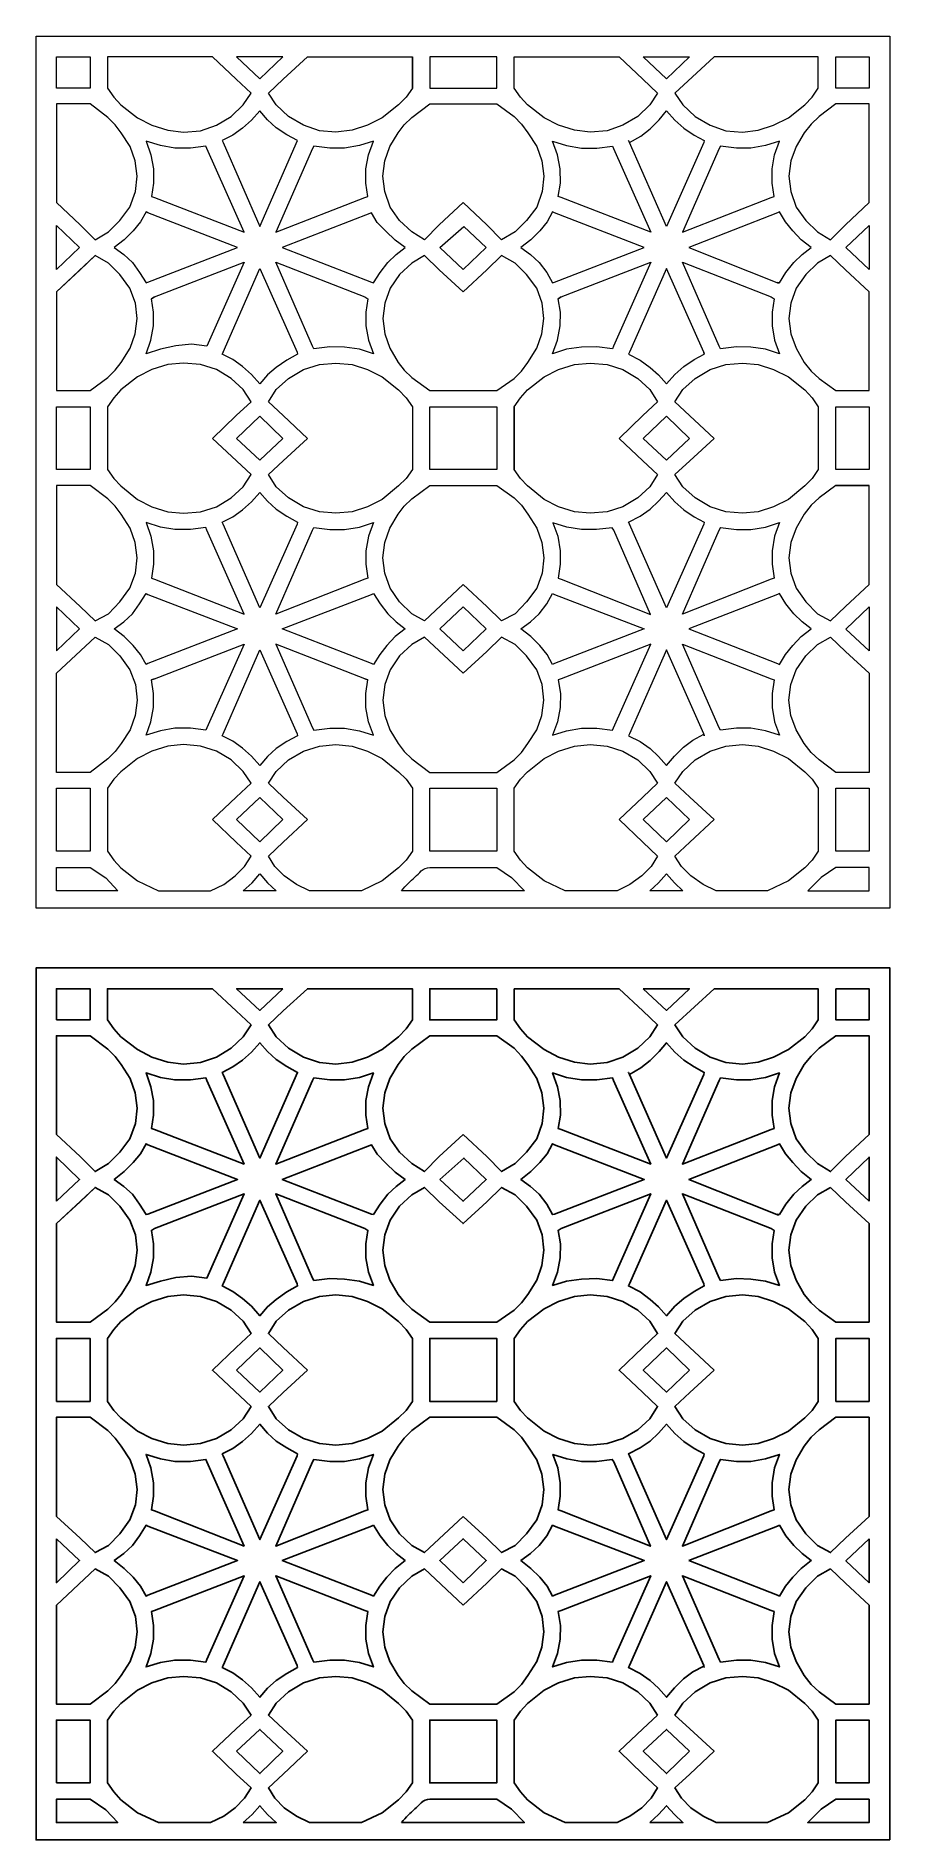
# Model space of a CAD drawing. Header units: centimetres. Extents: x -5.9 to 5.6, y -10 to 14.2.
import ezdxf

# ---------------------------------------------------------------- set-up
doc = ezdxf.new("R2010")
doc.units = ezdxf.units.CM
doc.header["$MEASUREMENT"] = 0

msp = doc.modelspace()

# ---------------------------------------------------------------- linework, layer by layer
at = {"lineweight": 9}
for points, knots in [([(5.60715, 2.53629), (5.60715, 2.53629), (5.60715, 12.00377), (5.60715, 12.00377), (5.60715, 12.00377), (5.60715, 12.00377), (5.60715, 14.23767), (5.60715, 14.23767), (5.60715, 14.23767), (5.60715, 14.23767), (1.69783, 14.23767), (1.69783, 14.23767), (1.69783, 14.23767), (1.69783, 14.23767), (-1.9389, 14.23767), (-1.9389, 14.23767), (-1.9389, 14.23767), (-1.9389, 14.23767), (-5.85488, 14.23767), (-5.85488, 14.23767), (-5.85488, 14.23767), (-5.85488, 14.23767), (-5.85488, 12.00377), (-5.85488, 12.00377), (-5.85488, 12.00377), (-5.85488, 12.00377), (-5.85488, 2.53629), (-5.85488, 2.53629), (-5.85488, 2.53629), (-5.85488, 2.53629), (5.60715, 2.53629), (5.60715, 2.53629)], [0, 0, 0, 0, 0.11111111, 0.11111111, 0.11111111, 0.11111111, 0.22222222, 0.22222222, 0.22222222, 0.22222222, 0.33333333, 0.33333333, 0.33333333, 0.33333333, 0.44444444, 0.44444444, 0.44444444, 0.44444444, 0.55555556, 0.55555556, 0.55555556, 0.55555556, 0.66666667, 0.66666667, 0.66666667, 0.66666667, 0.77777778, 0.77777778, 0.77777778, 0.77777778, 1, 1, 1, 1]), ([(-5.58229, 13.53957), (-5.58229, 13.53957), (-5.13019, 13.53957), (-5.13019, 13.53957), (-5.13019, 13.53957), (-5.13019, 13.53957), (-5.13019, 13.95843), (-5.13019, 13.95843), (-5.13019, 13.95843), (-5.13019, 13.95843), (-5.58229, 13.95843), (-5.58229, 13.95843), (-5.58229, 13.95843), (-5.58229, 13.95843), (-5.58229, 13.53957), (-5.58229, 13.53957)], [0, 0, 0, 0, 0.2, 0.2, 0.2, 0.2, 0.4, 0.4, 0.4, 0.4, 0.6, 0.6, 0.6, 0.6, 1, 1, 1, 1]), ([(-2.96942, 13.47309), (-2.96942, 13.47309), (-3.0758, 13.31353), (-3.0758, 13.31353), (-3.0758, 13.31353), (-3.0758, 13.31353), (-3.23537, 13.16061), (-3.23537, 13.16061), (-3.23537, 13.16061), (-3.23537, 13.16061), (-3.43482, 13.04094), (-3.43482, 13.04094), (-3.43482, 13.04094), (-3.43482, 13.04094), (-3.64757, 12.9678), (-3.64757, 12.9678), (-3.64757, 12.9678), (-3.64757, 12.9678), (-3.87362, 12.94785), (-3.87362, 12.94785), (-3.87362, 12.94785), (-3.87362, 12.94785), (-4.08638, 12.97445), (-4.08638, 12.97445), (-4.08638, 12.97445), (-4.08638, 12.97445), (-4.29913, 13.04094), (-4.29913, 13.04094), (-4.29913, 13.04094), (-4.29913, 13.04094), (-4.49194, 13.14067), (-4.49194, 13.14067), (-4.49194, 13.14067), (-4.49194, 13.14067), (-4.71798, 13.31353), (-4.71798, 13.31353), (-4.71798, 13.31353), (-4.71798, 13.31353), (-4.81106, 13.4199), (-4.81106, 13.4199), (-4.81106, 13.4199), (-4.81106, 13.4199), (-4.89749, 13.53957), (-4.89749, 13.53957), (-4.89749, 13.53957), (-4.89749, 13.53957), (-4.89749, 13.95843), (-4.89749, 13.95843), (-4.89749, 13.95843), (-4.89749, 13.95843), (-3.48801, 13.95843), (-3.48801, 13.95843), (-3.48801, 13.95843), (-3.48801, 13.95843), (-3.16889, 13.65925), (-3.16889, 13.65925), (-3.16889, 13.65925), (-3.16889, 13.65925), (-2.96942, 13.47309), (-2.96942, 13.47309)], [0, 0, 0, 0, 0.0625, 0.0625, 0.0625, 0.0625, 0.125, 0.125, 0.125, 0.125, 0.1875, 0.1875, 0.1875, 0.1875, 0.25, 0.25, 0.25, 0.25, 0.3125, 0.3125, 0.3125, 0.3125, 0.375, 0.375, 0.375, 0.375, 0.4375, 0.4375, 0.4375, 0.4375, 0.5, 0.5, 0.5, 0.5, 0.5625, 0.5625, 0.5625, 0.5625, 0.625, 0.625, 0.625, 0.625, 0.6875, 0.6875, 0.6875, 0.6875, 0.75, 0.75, 0.75, 0.75, 0.8125, 0.8125, 0.8125, 0.8125, 0.875, 0.875, 0.875, 0.875, 1, 1, 1, 1]), ([(-2.54392, 13.95843), (-2.54392, 13.95843), (-2.84975, 13.6659), (-2.84975, 13.6659), (-2.84975, 13.6659), (-2.84975, 13.6659), (-3.16224, 13.95843), (-3.16224, 13.95843), (-3.16224, 13.95843), (-3.16224, 13.95843), (-2.54392, 13.95843), (-2.54392, 13.95843)], [0, 0, 0, 0, 0.25, 0.25, 0.25, 0.25, 0.5, 0.5, 0.5, 0.5, 1, 1, 1, 1]), ([(-0.80201, 13.95843), (-0.80201, 13.95843), (-2.2115, 13.95843), (-2.2115, 13.95843), (-2.2115, 13.95843), (-2.2115, 13.95843), (-2.53727, 13.65925), (-2.53727, 13.65925), (-2.53727, 13.65925), (-2.53727, 13.65925), (-2.73672, 13.47309), (-2.73672, 13.47309), (-2.73672, 13.47309), (-2.73672, 13.47309), (-2.63035, 13.31353), (-2.63035, 13.31353), (-2.63035, 13.31353), (-2.63035, 13.31353), (-2.46414, 13.16061), (-2.46414, 13.16061), (-2.46414, 13.16061), (-2.46414, 13.16061), (-2.26469, 13.04094), (-2.26469, 13.04094), (-2.26469, 13.04094), (-2.26469, 13.04094), (-2.05193, 12.9678), (-2.05193, 12.9678), (-2.05193, 12.9678), (-2.05193, 12.9678), (-1.83253, 12.94785), (-1.83253, 12.94785), (-1.83253, 12.94785), (-1.83253, 12.94785), (-1.61313, 12.97445), (-1.61313, 12.97445), (-1.61313, 12.97445), (-1.61313, 12.97445), (-1.40703, 13.04094), (-1.40703, 13.04094), (-1.40703, 13.04094), (-1.40703, 13.04094), (-1.20757, 13.14067), (-1.20757, 13.14067), (-1.20757, 13.14067), (-1.20757, 13.14067), (-0.98817, 13.31353), (-0.98817, 13.31353), (-0.98817, 13.31353), (-0.98817, 13.31353), (-0.88845, 13.4199), (-0.88845, 13.4199), (-0.88845, 13.4199), (-0.88845, 13.4199), (-0.80201, 13.53957), (-0.80201, 13.53957), (-0.80201, 13.53957), (-0.80201, 13.53957), (-0.80201, 13.95843), (-0.80201, 13.95843), (-0.80201, 13.95843), (-0.80201, 13.95843), (-0.80201, 13.53957), (-0.80201, 13.53957), (-0.80201, 13.53957), (-0.80201, 13.53957), (-0.80201, 13.95843), (-0.80201, 13.95843)], [0, 0, 0, 0, 0.05555556, 0.05555556, 0.05555556, 0.05555556, 0.11111111, 0.11111111, 0.11111111, 0.11111111, 0.16666667, 0.16666667, 0.16666667, 0.16666667, 0.22222222, 0.22222222, 0.22222222, 0.22222222, 0.27777778, 0.27777778, 0.27777778, 0.27777778, 0.33333333, 0.33333333, 0.33333333, 0.33333333, 0.38888889, 0.38888889, 0.38888889, 0.38888889, 0.44444444, 0.44444444, 0.44444444, 0.44444444, 0.5, 0.5, 0.5, 0.5, 0.55555556, 0.55555556, 0.55555556, 0.55555556, 0.61111111, 0.61111111, 0.61111111, 0.61111111, 0.66666667, 0.66666667, 0.66666667, 0.66666667, 0.72222222, 0.72222222, 0.72222222, 0.72222222, 0.77777778, 0.77777778, 0.77777778, 0.77777778, 0.83333333, 0.83333333, 0.83333333, 0.83333333, 0.88888889, 0.88888889, 0.88888889, 0.88888889, 1, 1, 1, 1]), ([(0.32824, 13.95843), (0.32824, 13.95843), (0.32824, 13.53957), (0.32824, 13.53957), (0.32824, 13.53957), (0.32824, 13.53957), (-0.12386, 13.53957), (-0.12386, 13.53957), (-0.12386, 13.53957), (-0.12386, 13.53957), (-0.56931, 13.53957), (-0.56931, 13.53957), (-0.56931, 13.53957), (-0.56931, 13.53957), (-0.56931, 13.95843), (-0.56931, 13.95843), (-0.56931, 13.95843), (-0.56931, 13.95843), (0.32824, 13.95843), (0.32824, 13.95843)], [0, 0, 0, 0, 0.16666667, 0.16666667, 0.16666667, 0.16666667, 0.33333333, 0.33333333, 0.33333333, 0.33333333, 0.5, 0.5, 0.5, 0.5, 0.66666667, 0.66666667, 0.66666667, 0.66666667, 1, 1, 1, 1]), ([(0.56094, 13.95843), (0.56094, 13.95843), (0.56094, 13.53957), (0.56094, 13.53957), (0.56094, 13.53957), (0.56094, 13.53957), (0.64736, 13.4199), (0.64736, 13.4199), (0.64736, 13.4199), (0.64736, 13.4199), (0.74044, 13.31353), (0.74044, 13.31353), (0.74044, 13.31353), (0.74044, 13.31353), (0.96649, 13.14067), (0.96649, 13.14067), (0.96649, 13.14067), (0.96649, 13.14067), (1.1593, 13.04094), (1.1593, 13.04094), (1.1593, 13.04094), (1.1593, 13.04094), (1.37206, 12.97445), (1.37206, 12.97445), (1.37206, 12.97445), (1.37206, 12.97445), (1.58481, 12.94785), (1.58481, 12.94785), (1.58481, 12.94785), (1.58481, 12.94785), (1.81086, 12.9678), (1.81086, 12.9678), (1.81086, 12.9678), (1.81086, 12.9678), (2.02361, 13.04094), (2.02361, 13.04094), (2.02361, 13.04094), (2.02361, 13.04094), (2.22306, 13.16061), (2.22306, 13.16061), (2.22306, 13.16061), (2.22306, 13.16061), (2.38263, 13.31353), (2.38263, 13.31353), (2.38263, 13.31353), (2.38263, 13.31353), (2.489, 13.47309), (2.489, 13.47309), (2.489, 13.47309), (2.489, 13.47309), (2.28954, 13.65925), (2.28954, 13.65925), (2.28954, 13.65925), (2.28954, 13.65925), (1.97042, 13.95843), (1.97042, 13.95843), (1.97042, 13.95843), (1.97042, 13.95843), (0.56094, 13.95843), (0.56094, 13.95843)], [0, 0, 0, 0, 0.0625, 0.0625, 0.0625, 0.0625, 0.125, 0.125, 0.125, 0.125, 0.1875, 0.1875, 0.1875, 0.1875, 0.25, 0.25, 0.25, 0.25, 0.3125, 0.3125, 0.3125, 0.3125, 0.375, 0.375, 0.375, 0.375, 0.4375, 0.4375, 0.4375, 0.4375, 0.5, 0.5, 0.5, 0.5, 0.5625, 0.5625, 0.5625, 0.5625, 0.625, 0.625, 0.625, 0.625, 0.6875, 0.6875, 0.6875, 0.6875, 0.75, 0.75, 0.75, 0.75, 0.8125, 0.8125, 0.8125, 0.8125, 0.875, 0.875, 0.875, 0.875, 1, 1, 1, 1]), ([(2.29619, 13.95843), (2.29619, 13.95843), (2.60868, 13.6659), (2.60868, 13.6659), (2.60868, 13.6659), (2.60868, 13.6659), (2.91451, 13.95843), (2.91451, 13.95843), (2.91451, 13.95843), (2.91451, 13.95843), (2.29619, 13.95843), (2.29619, 13.95843)], [0, 0, 0, 0, 0.25, 0.25, 0.25, 0.25, 0.5, 0.5, 0.5, 0.5, 1, 1, 1, 1]), ([(3.24693, 13.95843), (3.24693, 13.95843), (4.64312, 13.95843), (4.64312, 13.95843), (4.64312, 13.95843), (4.64312, 13.95843), (4.64312, 13.53957), (4.64312, 13.53957), (4.64312, 13.53957), (4.64312, 13.53957), (4.56333, 13.4199), (4.56333, 13.4199), (4.56333, 13.4199), (4.56333, 13.4199), (4.46361, 13.31353), (4.46361, 13.31353), (4.46361, 13.31353), (4.46361, 13.31353), (4.24421, 13.14067), (4.24421, 13.14067), (4.24421, 13.14067), (4.24421, 13.14067), (4.04475, 13.04094), (4.04475, 13.04094), (4.04475, 13.04094), (4.04475, 13.04094), (3.83865, 12.97445), (3.83865, 12.97445), (3.83865, 12.97445), (3.83865, 12.97445), (3.6259, 12.94785), (3.6259, 12.94785), (3.6259, 12.94785), (3.6259, 12.94785), (3.4065, 12.9678), (3.4065, 12.9678), (3.4065, 12.9678), (3.4065, 12.9678), (3.19375, 13.04094), (3.19375, 13.04094), (3.19375, 13.04094), (3.19375, 13.04094), (2.99429, 13.16061), (2.99429, 13.16061), (2.99429, 13.16061), (2.99429, 13.16061), (2.82808, 13.31353), (2.82808, 13.31353), (2.82808, 13.31353), (2.82808, 13.31353), (2.7217, 13.47309), (2.7217, 13.47309), (2.7217, 13.47309), (2.7217, 13.47309), (3.24693, 13.95843), (3.24693, 13.95843)], [0, 0, 0, 0, 0.06666667, 0.06666667, 0.06666667, 0.06666667, 0.13333333, 0.13333333, 0.13333333, 0.13333333, 0.2, 0.2, 0.2, 0.2, 0.26666667, 0.26666667, 0.26666667, 0.26666667, 0.33333333, 0.33333333, 0.33333333, 0.33333333, 0.4, 0.4, 0.4, 0.4, 0.46666667, 0.46666667, 0.46666667, 0.46666667, 0.53333333, 0.53333333, 0.53333333, 0.53333333, 0.6, 0.6, 0.6, 0.6, 0.66666667, 0.66666667, 0.66666667, 0.66666667, 0.73333333, 0.73333333, 0.73333333, 0.73333333, 0.8, 0.8, 0.8, 0.8, 0.86666667, 0.86666667, 0.86666667, 0.86666667, 1, 1, 1, 1]), ([(4.88247, 13.95843), (4.88247, 13.95843), (4.88247, 13.53957), (4.88247, 13.53957), (4.88247, 13.53957), (4.88247, 13.53957), (5.32792, 13.53957), (5.32792, 13.53957), (5.32792, 13.53957), (5.32792, 13.53957), (5.32792, 13.95843), (5.32792, 13.95843), (5.32792, 13.95843), (5.32792, 13.95843), (4.88247, 13.95843), (4.88247, 13.95843)], [0, 0, 0, 0, 0.2, 0.2, 0.2, 0.2, 0.4, 0.4, 0.4, 0.4, 0.6, 0.6, 0.6, 0.6, 1, 1, 1, 1]), ([(-5.58229, 12.00377), (-5.58229, 12.00377), (-5.58229, 13.32682), (-5.58229, 13.32682), (-5.58229, 13.32682), (-5.58229, 13.32682), (-5.13019, 13.32682), (-5.13019, 13.32682), (-5.13019, 13.32682), (-5.13019, 13.32682), (-4.89084, 13.14732), (-4.89084, 13.14732), (-4.89084, 13.14732), (-4.89084, 13.14732), (-4.79112, 13.04758), (-4.79112, 13.04758), (-4.79112, 13.04758), (-4.79112, 13.04758), (-4.71134, 12.94121), (-4.71134, 12.94121), (-4.71134, 12.94121), (-4.71134, 12.94121), (-4.59166, 12.75505), (-4.59166, 12.75505), (-4.59166, 12.75505), (-4.59166, 12.75505), (-4.52518, 12.56225), (-4.52518, 12.56225), (-4.52518, 12.56225), (-4.52518, 12.56225), (-4.49858, 12.35615), (-4.49858, 12.35615), (-4.49858, 12.35615), (-4.49858, 12.35615), (-4.51853, 12.15003), (-4.51853, 12.15003), (-4.51853, 12.15003), (-4.51853, 12.15003), (-4.59831, 11.94393), (-4.59831, 11.94393), (-4.59831, 11.94393), (-4.59831, 11.94393), (-4.73128, 11.76443), (-4.73128, 11.76443), (-4.73128, 11.76443), (-4.73128, 11.76443), (-4.8842, 11.61151), (-4.8842, 11.61151), (-4.8842, 11.61151), (-4.8842, 11.61151), (-5.06371, 11.50513), (-5.06371, 11.50513), (-5.06371, 11.50513), (-5.06371, 11.50513), (-5.26316, 11.70458), (-5.26316, 11.70458), (-5.26316, 11.70458), (-5.26316, 11.70458), (-5.58229, 12.00377), (-5.58229, 12.00377)], [0, 0, 0, 0, 0.0625, 0.0625, 0.0625, 0.0625, 0.125, 0.125, 0.125, 0.125, 0.1875, 0.1875, 0.1875, 0.1875, 0.25, 0.25, 0.25, 0.25, 0.3125, 0.3125, 0.3125, 0.3125, 0.375, 0.375, 0.375, 0.375, 0.4375, 0.4375, 0.4375, 0.4375, 0.5, 0.5, 0.5, 0.5, 0.5625, 0.5625, 0.5625, 0.5625, 0.625, 0.625, 0.625, 0.625, 0.6875, 0.6875, 0.6875, 0.6875, 0.75, 0.75, 0.75, 0.75, 0.8125, 0.8125, 0.8125, 0.8125, 0.875, 0.875, 0.875, 0.875, 1, 1, 1, 1]), ([(-0.12386, 12.00377), (-0.12386, 12.00377), (0.19527, 11.70458), (0.19527, 11.70458), (0.19527, 11.70458), (0.19527, 11.70458), (0.39472, 11.50513), (0.39472, 11.50513), (0.39472, 11.50513), (0.39472, 11.50513), (0.57423, 11.61151), (0.57423, 11.61151), (0.57423, 11.61151), (0.57423, 11.61151), (0.72714, 11.76443), (0.72714, 11.76443), (0.72714, 11.76443), (0.72714, 11.76443), (0.86676, 11.94393), (0.86676, 11.94393), (0.86676, 11.94393), (0.86676, 11.94393), (0.9399, 12.15003), (0.9399, 12.15003), (0.9399, 12.15003), (0.9399, 12.15003), (0.95984, 12.35615), (0.95984, 12.35615), (0.95984, 12.35615), (0.95984, 12.35615), (0.93325, 12.56225), (0.93325, 12.56225), (0.93325, 12.56225), (0.93325, 12.56225), (0.86676, 12.75505), (0.86676, 12.75505), (0.86676, 12.75505), (0.86676, 12.75505), (0.74709, 12.94121), (0.74709, 12.94121), (0.74709, 12.94121), (0.74709, 12.94121), (0.66066, 13.05423), (0.66066, 13.05423), (0.66066, 13.05423), (0.66066, 13.05423), (0.56094, 13.16061), (0.56094, 13.16061), (0.56094, 13.16061), (0.56094, 13.16061), (0.32824, 13.32682), (0.32824, 13.32682), (0.32824, 13.32682), (0.32824, 13.32682), (-0.12386, 13.32682), (-0.12386, 13.32682), (-0.12386, 13.32682), (-0.12386, 13.32682), (-0.56931, 13.32682), (-0.56931, 13.32682), (-0.56931, 13.32682), (-0.56931, 13.32682), (-0.80866, 13.14732), (-0.80866, 13.14732), (-0.80866, 13.14732), (-0.80866, 13.14732), (-0.91503, 13.04758), (-0.91503, 13.04758), (-0.91503, 13.04758), (-0.91503, 13.04758), (-0.99482, 12.94121), (-0.99482, 12.94121), (-0.99482, 12.94121), (-0.99482, 12.94121), (-1.10785, 12.75505), (-1.10785, 12.75505), (-1.10785, 12.75505), (-1.10785, 12.75505), (-1.17433, 12.56225), (-1.17433, 12.56225), (-1.17433, 12.56225), (-1.17433, 12.56225), (-1.20092, 12.35615), (-1.20092, 12.35615), (-1.20092, 12.35615), (-1.20092, 12.35615), (-1.17433, 12.15003), (-1.17433, 12.15003), (-1.17433, 12.15003), (-1.17433, 12.15003), (-1.1012, 11.94393), (-1.1012, 11.94393), (-1.1012, 11.94393), (-1.1012, 11.94393), (-0.97487, 11.76443), (-0.97487, 11.76443), (-0.97487, 11.76443), (-0.97487, 11.76443), (-0.80866, 11.61151), (-0.80866, 11.61151), (-0.80866, 11.61151), (-0.80866, 11.61151), (-0.64245, 11.50513), (-0.64245, 11.50513), (-0.64245, 11.50513), (-0.64245, 11.50513), (-0.443, 11.70458), (-0.443, 11.70458), (-0.443, 11.70458), (-0.443, 11.70458), (-0.12386, 12.00377), (-0.12386, 12.00377)], [0, 0, 0, 0, 0.03448276, 0.03448276, 0.03448276, 0.03448276, 0.06896552, 0.06896552, 0.06896552, 0.06896552, 0.10344828, 0.10344828, 0.10344828, 0.10344828, 0.13793103, 0.13793103, 0.13793103, 0.13793103, 0.17241379, 0.17241379, 0.17241379, 0.17241379, 0.20689655, 0.20689655, 0.20689655, 0.20689655, 0.24137931, 0.24137931, 0.24137931, 0.24137931, 0.27586207, 0.27586207, 0.27586207, 0.27586207, 0.31034483, 0.31034483, 0.31034483, 0.31034483, 0.34482759, 0.34482759, 0.34482759, 0.34482759, 0.37931034, 0.37931034, 0.37931034, 0.37931034, 0.4137931, 0.4137931, 0.4137931, 0.4137931, 0.44827586, 0.44827586, 0.44827586, 0.44827586, 0.48275862, 0.48275862, 0.48275862, 0.48275862, 0.51724138, 0.51724138, 0.51724138, 0.51724138, 0.55172414, 0.55172414, 0.55172414, 0.55172414, 0.5862069, 0.5862069, 0.5862069, 0.5862069, 0.62068966, 0.62068966, 0.62068966, 0.62068966, 0.65517241, 0.65517241, 0.65517241, 0.65517241, 0.68965517, 0.68965517, 0.68965517, 0.68965517, 0.72413793, 0.72413793, 0.72413793, 0.72413793, 0.75862069, 0.75862069, 0.75862069, 0.75862069, 0.79310345, 0.79310345, 0.79310345, 0.79310345, 0.82758621, 0.82758621, 0.82758621, 0.82758621, 0.86206897, 0.86206897, 0.86206897, 0.86206897, 0.89655172, 0.89655172, 0.89655172, 0.89655172, 0.93103448, 0.93103448, 0.93103448, 0.93103448, 1, 1, 1, 1]), ([(4.88247, 13.32682), (4.88247, 13.32682), (5.32792, 13.32682), (5.32792, 13.32682), (5.32792, 13.32682), (5.32792, 13.32682), (5.32792, 12.00377), (5.32792, 12.00377), (5.32792, 12.00377), (5.32792, 12.00377), (5.00879, 11.70458), (5.00879, 11.70458), (5.00879, 11.70458), (5.00879, 11.70458), (4.80933, 11.50513), (4.80933, 11.50513), (4.80933, 11.50513), (4.80933, 11.50513), (4.63647, 11.61151), (4.63647, 11.61151), (4.63647, 11.61151), (4.63647, 11.61151), (4.4769, 11.76443), (4.4769, 11.76443), (4.4769, 11.76443), (4.4769, 11.76443), (4.35058, 11.94393), (4.35058, 11.94393), (4.35058, 11.94393), (4.35058, 11.94393), (4.27745, 12.15003), (4.27745, 12.15003), (4.27745, 12.15003), (4.27745, 12.15003), (4.25086, 12.35615), (4.25086, 12.35615), (4.25086, 12.35615), (4.25086, 12.35615), (4.27745, 12.56225), (4.27745, 12.56225), (4.27745, 12.56225), (4.27745, 12.56225), (4.35058, 12.75505), (4.35058, 12.75505), (4.35058, 12.75505), (4.35058, 12.75505), (4.45696, 12.94121), (4.45696, 12.94121), (4.45696, 12.94121), (4.45696, 12.94121), (4.55004, 13.05423), (4.55004, 13.05423), (4.55004, 13.05423), (4.55004, 13.05423), (4.65642, 13.16061), (4.65642, 13.16061), (4.65642, 13.16061), (4.65642, 13.16061), (4.88247, 13.32682), (4.88247, 13.32682)], [0, 0, 0, 0, 0.0625, 0.0625, 0.0625, 0.0625, 0.125, 0.125, 0.125, 0.125, 0.1875, 0.1875, 0.1875, 0.1875, 0.25, 0.25, 0.25, 0.25, 0.3125, 0.3125, 0.3125, 0.3125, 0.375, 0.375, 0.375, 0.375, 0.4375, 0.4375, 0.4375, 0.4375, 0.5, 0.5, 0.5, 0.5, 0.5625, 0.5625, 0.5625, 0.5625, 0.625, 0.625, 0.625, 0.625, 0.6875, 0.6875, 0.6875, 0.6875, 0.75, 0.75, 0.75, 0.75, 0.8125, 0.8125, 0.8125, 0.8125, 0.875, 0.875, 0.875, 0.875, 1, 1, 1, 1]), ([(-3.34174, 12.80824), (-3.34174, 12.80824), (-3.35504, 12.83483), (-3.35504, 12.83483), (-3.35504, 12.83483), (-3.35504, 12.83483), (-3.21542, 12.90797), (-3.21542, 12.90797), (-3.21542, 12.90797), (-3.21542, 12.90797), (-3.08245, 13.00105), (-3.08245, 13.00105), (-3.08245, 13.00105), (-3.08245, 13.00105), (-2.96277, 13.10742), (-2.96277, 13.10742), (-2.96277, 13.10742), (-2.96277, 13.10742), (-2.84975, 13.23375), (-2.84975, 13.23375), (-2.84975, 13.23375), (-2.84975, 13.23375), (-2.75002, 13.11407), (-2.75002, 13.11407), (-2.75002, 13.11407), (-2.75002, 13.11407), (-2.63035, 13.0077), (-2.63035, 13.0077), (-2.63035, 13.0077), (-2.63035, 13.0077), (-2.49074, 12.91462), (-2.49074, 12.91462), (-2.49074, 12.91462), (-2.49074, 12.91462), (-2.34447, 12.83483), (-2.34447, 12.83483), (-2.34447, 12.83483), (-2.34447, 12.83483), (-2.84975, 11.68464), (-2.84975, 11.68464), (-2.84975, 11.68464), (-2.84975, 11.68464), (-3.34174, 12.80824), (-3.34174, 12.80824)], [0, 0, 0, 0, 0.08333333, 0.08333333, 0.08333333, 0.08333333, 0.16666667, 0.16666667, 0.16666667, 0.16666667, 0.25, 0.25, 0.25, 0.25, 0.33333333, 0.33333333, 0.33333333, 0.33333333, 0.41666667, 0.41666667, 0.41666667, 0.41666667, 0.5, 0.5, 0.5, 0.5, 0.58333333, 0.58333333, 0.58333333, 0.58333333, 0.66666667, 0.66666667, 0.66666667, 0.66666667, 0.75, 0.75, 0.75, 0.75, 0.83333333, 0.83333333, 0.83333333, 0.83333333, 1, 1, 1, 1]), ([(2.11004, 12.80824), (2.11004, 12.80824), (2.60868, 11.68464), (2.60868, 11.68464), (2.60868, 11.68464), (2.60868, 11.68464), (3.10731, 12.80824), (3.10731, 12.80824), (3.10731, 12.80824), (3.10731, 12.80824), (3.11396, 12.83483), (3.11396, 12.83483), (3.11396, 12.83483), (3.11396, 12.83483), (2.98099, 12.90797), (2.98099, 12.90797), (2.98099, 12.90797), (2.98099, 12.90797), (2.84138, 13.00105), (2.84138, 13.00105), (2.84138, 13.00105), (2.84138, 13.00105), (2.7217, 13.10742), (2.7217, 13.10742), (2.7217, 13.10742), (2.7217, 13.10742), (2.60868, 13.23375), (2.60868, 13.23375), (2.60868, 13.23375), (2.60868, 13.23375), (2.50895, 13.11407), (2.50895, 13.11407), (2.50895, 13.11407), (2.50895, 13.11407), (2.38928, 12.9944), (2.38928, 12.9944), (2.38928, 12.9944), (2.38928, 12.9944), (2.26295, 12.89467), (2.26295, 12.89467), (2.26295, 12.89467), (2.26295, 12.89467), (2.11004, 12.80824), (2.11004, 12.80824), (2.11004, 12.80824), (2.11004, 12.80824), (2.09674, 12.83483), (2.09674, 12.83483), (2.09674, 12.83483), (2.09674, 12.83483), (2.11004, 12.80824), (2.11004, 12.80824)], [0, 0, 0, 0, 0.07142857, 0.07142857, 0.07142857, 0.07142857, 0.14285714, 0.14285714, 0.14285714, 0.14285714, 0.21428571, 0.21428571, 0.21428571, 0.21428571, 0.28571429, 0.28571429, 0.28571429, 0.28571429, 0.35714286, 0.35714286, 0.35714286, 0.35714286, 0.42857143, 0.42857143, 0.42857143, 0.42857143, 0.5, 0.5, 0.5, 0.5, 0.57142857, 0.57142857, 0.57142857, 0.57142857, 0.64285714, 0.64285714, 0.64285714, 0.64285714, 0.71428571, 0.71428571, 0.71428571, 0.71428571, 0.78571429, 0.78571429, 0.78571429, 0.78571429, 0.85714286, 0.85714286, 0.85714286, 0.85714286, 1, 1, 1, 1]), ([(-4.26589, 12.07025), (-4.26589, 12.07025), (-4.30578, 12.08355), (-4.30578, 12.08355), (-4.30578, 12.08355), (-4.30578, 12.08355), (-4.27918, 12.26306), (-4.27918, 12.26306), (-4.27918, 12.26306), (-4.27918, 12.26306), (-4.27918, 12.45587), (-4.27918, 12.45587), (-4.27918, 12.45587), (-4.27918, 12.45587), (-4.31243, 12.64203), (-4.31243, 12.64203), (-4.31243, 12.64203), (-4.31243, 12.64203), (-4.37891, 12.82818), (-4.37891, 12.82818), (-4.37891, 12.82818), (-4.37891, 12.82818), (-4.18611, 12.76835), (-4.18611, 12.76835), (-4.18611, 12.76835), (-4.18611, 12.76835), (-3.99329, 12.7351), (-3.99329, 12.7351), (-3.99329, 12.7351), (-3.99329, 12.7351), (-3.78054, 12.7351), (-3.78054, 12.7351), (-3.78054, 12.7351), (-3.78054, 12.7351), (-3.57444, 12.7617), (-3.57444, 12.7617), (-3.57444, 12.7617), (-3.57444, 12.7617), (-3.56114, 12.72846), (-3.56114, 12.72846), (-3.56114, 12.72846), (-3.56114, 12.72846), (-3.06251, 11.60486), (-3.06251, 11.60486), (-3.06251, 11.60486), (-3.06251, 11.60486), (-4.26589, 12.07025), (-4.26589, 12.07025)], [0, 0, 0, 0, 0.07692308, 0.07692308, 0.07692308, 0.07692308, 0.15384615, 0.15384615, 0.15384615, 0.15384615, 0.23076923, 0.23076923, 0.23076923, 0.23076923, 0.30769231, 0.30769231, 0.30769231, 0.30769231, 0.38461538, 0.38461538, 0.38461538, 0.38461538, 0.46153846, 0.46153846, 0.46153846, 0.46153846, 0.53846154, 0.53846154, 0.53846154, 0.53846154, 0.61538462, 0.61538462, 0.61538462, 0.61538462, 0.69230769, 0.69230769, 0.69230769, 0.69230769, 0.76923077, 0.76923077, 0.76923077, 0.76923077, 0.84615385, 0.84615385, 0.84615385, 0.84615385, 1, 1, 1, 1]), ([(-2.14502, 12.72846), (-2.14502, 12.72846), (-2.12507, 12.7617), (-2.12507, 12.7617), (-2.12507, 12.7617), (-2.12507, 12.7617), (-1.91232, 12.7351), (-1.91232, 12.7351), (-1.91232, 12.7351), (-1.91232, 12.7351), (-1.71285, 12.7351), (-1.71285, 12.7351), (-1.71285, 12.7351), (-1.71285, 12.7351), (-1.5134, 12.76835), (-1.5134, 12.76835), (-1.5134, 12.76835), (-1.5134, 12.76835), (-1.32725, 12.82818), (-1.32725, 12.82818), (-1.32725, 12.82818), (-1.32725, 12.82818), (-1.39373, 12.64203), (-1.39373, 12.64203), (-1.39373, 12.64203), (-1.39373, 12.64203), (-1.42697, 12.45587), (-1.42697, 12.45587), (-1.42697, 12.45587), (-1.42697, 12.45587), (-1.42697, 12.26306), (-1.42697, 12.26306), (-1.42697, 12.26306), (-1.42697, 12.26306), (-1.40038, 12.08355), (-1.40038, 12.08355), (-1.40038, 12.08355), (-1.40038, 12.08355), (-1.44027, 12.07025), (-1.44027, 12.07025), (-1.44027, 12.07025), (-1.44027, 12.07025), (-2.637, 11.60486), (-2.637, 11.60486), (-2.637, 11.60486), (-2.637, 11.60486), (-2.14502, 12.72846), (-2.14502, 12.72846)], [0, 0, 0, 0, 0.07692308, 0.07692308, 0.07692308, 0.07692308, 0.15384615, 0.15384615, 0.15384615, 0.15384615, 0.23076923, 0.23076923, 0.23076923, 0.23076923, 0.30769231, 0.30769231, 0.30769231, 0.30769231, 0.38461538, 0.38461538, 0.38461538, 0.38461538, 0.46153846, 0.46153846, 0.46153846, 0.46153846, 0.53846154, 0.53846154, 0.53846154, 0.53846154, 0.61538462, 0.61538462, 0.61538462, 0.61538462, 0.69230769, 0.69230769, 0.69230769, 0.69230769, 0.76923077, 0.76923077, 0.76923077, 0.76923077, 0.84615385, 0.84615385, 0.84615385, 0.84615385, 1, 1, 1, 1]), ([(1.89729, 12.72846), (1.89729, 12.72846), (1.88399, 12.7617), (1.88399, 12.7617), (1.88399, 12.7617), (1.88399, 12.7617), (1.67123, 12.7351), (1.67123, 12.7351), (1.67123, 12.7351), (1.67123, 12.7351), (1.46513, 12.7351), (1.46513, 12.7351), (1.46513, 12.7351), (1.46513, 12.7351), (1.26567, 12.76835), (1.26567, 12.76835), (1.26567, 12.76835), (1.26567, 12.76835), (1.07952, 12.82818), (1.07952, 12.82818), (1.07952, 12.82818), (1.07952, 12.82818), (1.14601, 12.64203), (1.14601, 12.64203), (1.14601, 12.64203), (1.14601, 12.64203), (1.17924, 12.45587), (1.17924, 12.45587), (1.17924, 12.45587), (1.17924, 12.45587), (1.18589, 12.26306), (1.18589, 12.26306), (1.18589, 12.26306), (1.18589, 12.26306), (1.15265, 12.08355), (1.15265, 12.08355), (1.15265, 12.08355), (1.15265, 12.08355), (1.19254, 12.07025), (1.19254, 12.07025), (1.19254, 12.07025), (1.19254, 12.07025), (2.39593, 11.60486), (2.39593, 11.60486), (2.39593, 11.60486), (2.39593, 11.60486), (1.89729, 12.72846), (1.89729, 12.72846)], [0, 0, 0, 0, 0.07692308, 0.07692308, 0.07692308, 0.07692308, 0.15384615, 0.15384615, 0.15384615, 0.15384615, 0.23076923, 0.23076923, 0.23076923, 0.23076923, 0.30769231, 0.30769231, 0.30769231, 0.30769231, 0.38461538, 0.38461538, 0.38461538, 0.38461538, 0.46153846, 0.46153846, 0.46153846, 0.46153846, 0.53846154, 0.53846154, 0.53846154, 0.53846154, 0.61538462, 0.61538462, 0.61538462, 0.61538462, 0.69230769, 0.69230769, 0.69230769, 0.69230769, 0.76923077, 0.76923077, 0.76923077, 0.76923077, 0.84615385, 0.84615385, 0.84615385, 0.84615385, 1, 1, 1, 1]), ([(3.33336, 12.7617), (3.33336, 12.7617), (3.54611, 12.7351), (3.54611, 12.7351), (3.54611, 12.7351), (3.54611, 12.7351), (3.73892, 12.7351), (3.73892, 12.7351), (3.73892, 12.7351), (3.73892, 12.7351), (3.93838, 12.76835), (3.93838, 12.76835), (3.93838, 12.76835), (3.93838, 12.76835), (4.12453, 12.82818), (4.12453, 12.82818), (4.12453, 12.82818), (4.12453, 12.82818), (4.05805, 12.64203), (4.05805, 12.64203), (4.05805, 12.64203), (4.05805, 12.64203), (4.02481, 12.45587), (4.02481, 12.45587), (4.02481, 12.45587), (4.02481, 12.45587), (4.02481, 12.26306), (4.02481, 12.26306), (4.02481, 12.26306), (4.02481, 12.26306), (4.0514, 12.08355), (4.0514, 12.08355), (4.0514, 12.08355), (4.0514, 12.08355), (4.01151, 12.07025), (4.01151, 12.07025), (4.01151, 12.07025), (4.01151, 12.07025), (2.82143, 11.60486), (2.82143, 11.60486), (2.82143, 11.60486), (2.82143, 11.60486), (3.31341, 12.72846), (3.31341, 12.72846), (3.31341, 12.72846), (3.31341, 12.72846), (3.33336, 12.7617), (3.33336, 12.7617)], [0, 0, 0, 0, 0.07692308, 0.07692308, 0.07692308, 0.07692308, 0.15384615, 0.15384615, 0.15384615, 0.15384615, 0.23076923, 0.23076923, 0.23076923, 0.23076923, 0.30769231, 0.30769231, 0.30769231, 0.30769231, 0.38461538, 0.38461538, 0.38461538, 0.38461538, 0.46153846, 0.46153846, 0.46153846, 0.46153846, 0.53846154, 0.53846154, 0.53846154, 0.53846154, 0.61538462, 0.61538462, 0.61538462, 0.61538462, 0.69230769, 0.69230769, 0.69230769, 0.69230769, 0.76923077, 0.76923077, 0.76923077, 0.76923077, 0.84615385, 0.84615385, 0.84615385, 0.84615385, 1, 1, 1, 1]), ([(-4.35232, 11.86415), (-4.35232, 11.86415), (-3.14894, 11.39876), (-3.14894, 11.39876), (-3.14894, 11.39876), (-3.14894, 11.39876), (-4.35232, 10.93336), (-4.35232, 10.93336), (-4.35232, 10.93336), (-4.35232, 10.93336), (-4.37891, 10.92671), (-4.37891, 10.92671), (-4.37891, 10.92671), (-4.37891, 10.92671), (-4.46534, 11.06633), (-4.46534, 11.06633), (-4.46534, 11.06633), (-4.46534, 11.06633), (-4.55842, 11.1993), (-4.55842, 11.1993), (-4.55842, 11.1993), (-4.55842, 11.1993), (-4.67809, 11.30568), (-4.67809, 11.30568), (-4.67809, 11.30568), (-4.67809, 11.30568), (-4.80441, 11.39876), (-4.80441, 11.39876), (-4.80441, 11.39876), (-4.80441, 11.39876), (-4.67144, 11.50513), (-4.67144, 11.50513), (-4.67144, 11.50513), (-4.67144, 11.50513), (-4.55177, 11.6248), (-4.55177, 11.6248), (-4.55177, 11.6248), (-4.55177, 11.6248), (-4.45204, 11.74448), (-4.45204, 11.74448), (-4.45204, 11.74448), (-4.45204, 11.74448), (-4.37891, 11.87745), (-4.37891, 11.87745), (-4.37891, 11.87745), (-4.37891, 11.87745), (-4.35232, 11.86415), (-4.35232, 11.86415)], [0, 0, 0, 0, 0.07692308, 0.07692308, 0.07692308, 0.07692308, 0.15384615, 0.15384615, 0.15384615, 0.15384615, 0.23076923, 0.23076923, 0.23076923, 0.23076923, 0.30769231, 0.30769231, 0.30769231, 0.30769231, 0.38461538, 0.38461538, 0.38461538, 0.38461538, 0.46153846, 0.46153846, 0.46153846, 0.46153846, 0.53846154, 0.53846154, 0.53846154, 0.53846154, 0.61538462, 0.61538462, 0.61538462, 0.61538462, 0.69230769, 0.69230769, 0.69230769, 0.69230769, 0.76923077, 0.76923077, 0.76923077, 0.76923077, 0.84615385, 0.84615385, 0.84615385, 0.84615385, 1, 1, 1, 1]), ([(-1.32725, 10.92671), (-1.32725, 10.92671), (-1.35384, 10.93336), (-1.35384, 10.93336), (-1.35384, 10.93336), (-1.35384, 10.93336), (-2.55057, 11.39876), (-2.55057, 11.39876), (-2.55057, 11.39876), (-2.55057, 11.39876), (-1.35384, 11.86415), (-1.35384, 11.86415), (-1.35384, 11.86415), (-1.35384, 11.86415), (-1.27405, 11.73783), (-1.27405, 11.73783), (-1.27405, 11.73783), (-1.27405, 11.73783), (-1.16103, 11.61816), (-1.16103, 11.61816), (-1.16103, 11.61816), (-1.16103, 11.61816), (-1.03471, 11.49848), (-1.03471, 11.49848), (-1.03471, 11.49848), (-1.03471, 11.49848), (-0.90173, 11.39876), (-0.90173, 11.39876), (-0.90173, 11.39876), (-0.90173, 11.39876), (-1.02141, 11.30568), (-1.02141, 11.30568), (-1.02141, 11.30568), (-1.02141, 11.30568), (-1.13443, 11.1993), (-1.13443, 11.1993), (-1.13443, 11.1993), (-1.13443, 11.1993), (-1.23417, 11.06633), (-1.23417, 11.06633), (-1.23417, 11.06633), (-1.23417, 11.06633), (-1.32725, 10.92671), (-1.32725, 10.92671)], [0, 0, 0, 0, 0.08333333, 0.08333333, 0.08333333, 0.08333333, 0.16666667, 0.16666667, 0.16666667, 0.16666667, 0.25, 0.25, 0.25, 0.25, 0.33333333, 0.33333333, 0.33333333, 0.33333333, 0.41666667, 0.41666667, 0.41666667, 0.41666667, 0.5, 0.5, 0.5, 0.5, 0.58333333, 0.58333333, 0.58333333, 0.58333333, 0.66666667, 0.66666667, 0.66666667, 0.66666667, 0.75, 0.75, 0.75, 0.75, 0.83333333, 0.83333333, 0.83333333, 0.83333333, 1, 1, 1, 1]), ([(1.10611, 11.86415), (1.10611, 11.86415), (2.30949, 11.39876), (2.30949, 11.39876), (2.30949, 11.39876), (2.30949, 11.39876), (1.10611, 10.93336), (1.10611, 10.93336), (1.10611, 10.93336), (1.10611, 10.93336), (1.07952, 10.92671), (1.07952, 10.92671), (1.07952, 10.92671), (1.07952, 10.92671), (0.99974, 11.06633), (0.99974, 11.06633), (0.99974, 11.06633), (0.99974, 11.06633), (0.90001, 11.1993), (0.90001, 11.1993), (0.90001, 11.1993), (0.90001, 11.1993), (0.78034, 11.30568), (0.78034, 11.30568), (0.78034, 11.30568), (0.78034, 11.30568), (0.65401, 11.39876), (0.65401, 11.39876), (0.65401, 11.39876), (0.65401, 11.39876), (0.78699, 11.50513), (0.78699, 11.50513), (0.78699, 11.50513), (0.78699, 11.50513), (0.90666, 11.6248), (0.90666, 11.6248), (0.90666, 11.6248), (0.90666, 11.6248), (1.00639, 11.74448), (1.00639, 11.74448), (1.00639, 11.74448), (1.00639, 11.74448), (1.07952, 11.87745), (1.07952, 11.87745), (1.07952, 11.87745), (1.07952, 11.87745), (1.10611, 11.86415), (1.10611, 11.86415)], [0, 0, 0, 0, 0.07692308, 0.07692308, 0.07692308, 0.07692308, 0.15384615, 0.15384615, 0.15384615, 0.15384615, 0.23076923, 0.23076923, 0.23076923, 0.23076923, 0.30769231, 0.30769231, 0.30769231, 0.30769231, 0.38461538, 0.38461538, 0.38461538, 0.38461538, 0.46153846, 0.46153846, 0.46153846, 0.46153846, 0.53846154, 0.53846154, 0.53846154, 0.53846154, 0.61538462, 0.61538462, 0.61538462, 0.61538462, 0.69230769, 0.69230769, 0.69230769, 0.69230769, 0.76923077, 0.76923077, 0.76923077, 0.76923077, 0.84615385, 0.84615385, 0.84615385, 0.84615385, 1, 1, 1, 1]), ([(4.09795, 10.93336), (4.09795, 10.93336), (4.11123, 10.92006), (4.11123, 10.92006), (4.11123, 10.92006), (4.11123, 10.92006), (2.90786, 11.39876), (2.90786, 11.39876), (2.90786, 11.39876), (2.90786, 11.39876), (4.09795, 11.86415), (4.09795, 11.86415), (4.09795, 11.86415), (4.09795, 11.86415), (4.12453, 11.87745), (4.12453, 11.87745), (4.12453, 11.87745), (4.12453, 11.87745), (4.20432, 11.74448), (4.20432, 11.74448), (4.20432, 11.74448), (4.20432, 11.74448), (4.30405, 11.6248), (4.30405, 11.6248), (4.30405, 11.6248), (4.30405, 11.6248), (4.41707, 11.50513), (4.41707, 11.50513), (4.41707, 11.50513), (4.41707, 11.50513), (4.55004, 11.39876), (4.55004, 11.39876), (4.55004, 11.39876), (4.55004, 11.39876), (4.43037, 11.30568), (4.43037, 11.30568), (4.43037, 11.30568), (4.43037, 11.30568), (4.31735, 11.1993), (4.31735, 11.1993), (4.31735, 11.1993), (4.31735, 11.1993), (4.21097, 11.06633), (4.21097, 11.06633), (4.21097, 11.06633), (4.21097, 11.06633), (4.12453, 10.92671), (4.12453, 10.92671), (4.12453, 10.92671), (4.12453, 10.92671), (4.09795, 10.93336), (4.09795, 10.93336)], [0, 0, 0, 0, 0.07142857, 0.07142857, 0.07142857, 0.07142857, 0.14285714, 0.14285714, 0.14285714, 0.14285714, 0.21428571, 0.21428571, 0.21428571, 0.21428571, 0.28571429, 0.28571429, 0.28571429, 0.28571429, 0.35714286, 0.35714286, 0.35714286, 0.35714286, 0.42857143, 0.42857143, 0.42857143, 0.42857143, 0.5, 0.5, 0.5, 0.5, 0.57142857, 0.57142857, 0.57142857, 0.57142857, 0.64285714, 0.64285714, 0.64285714, 0.64285714, 0.71428571, 0.71428571, 0.71428571, 0.71428571, 0.78571429, 0.78571429, 0.78571429, 0.78571429, 0.85714286, 0.85714286, 0.85714286, 0.85714286, 1, 1, 1, 1]), ([(-5.58229, 11.10622), (-5.58229, 11.10622), (-5.26981, 11.39876), (-5.26981, 11.39876), (-5.26981, 11.39876), (-5.26981, 11.39876), (-5.58229, 11.69793), (-5.58229, 11.69793), (-5.58229, 11.69793), (-5.58229, 11.69793), (-5.58229, 11.10622), (-5.58229, 11.10622)], [0, 0, 0, 0, 0.25, 0.25, 0.25, 0.25, 0.5, 0.5, 0.5, 0.5, 1, 1, 1, 1]), ([(-0.43635, 11.39876), (-0.43635, 11.39876), (-0.12386, 11.10622), (-0.12386, 11.10622), (-0.12386, 11.10622), (-0.12386, 11.10622), (0.18862, 11.39876), (0.18862, 11.39876), (0.18862, 11.39876), (0.18862, 11.39876), (-0.11056, 11.68464), (-0.11056, 11.68464), (-0.11056, 11.68464), (-0.11056, 11.68464), (-0.43635, 11.39876), (-0.43635, 11.39876)], [0, 0, 0, 0, 0.2, 0.2, 0.2, 0.2, 0.4, 0.4, 0.4, 0.4, 0.6, 0.6, 0.6, 0.6, 1, 1, 1, 1]), ([(5.32792, 11.10622), (5.32792, 11.10622), (5.32792, 11.69793), (5.32792, 11.69793), (5.32792, 11.69793), (5.32792, 11.69793), (5.01544, 11.39876), (5.01544, 11.39876), (5.01544, 11.39876), (5.01544, 11.39876), (5.32792, 11.10622), (5.32792, 11.10622)], [0, 0, 0, 0, 0.25, 0.25, 0.25, 0.25, 0.5, 0.5, 0.5, 0.5, 1, 1, 1, 1]), ([(-5.06371, 11.29238), (-5.06371, 11.29238), (-4.8842, 11.19265), (-4.8842, 11.19265), (-4.8842, 11.19265), (-4.8842, 11.19265), (-4.73128, 11.03973), (-4.73128, 11.03973), (-4.73128, 11.03973), (-4.73128, 11.03973), (-4.59831, 10.85358), (-4.59831, 10.85358), (-4.59831, 10.85358), (-4.59831, 10.85358), (-4.51853, 10.65412), (-4.51853, 10.65412), (-4.51853, 10.65412), (-4.51853, 10.65412), (-4.49858, 10.44802), (-4.49858, 10.44802), (-4.49858, 10.44802), (-4.49858, 10.44802), (-4.52518, 10.24191), (-4.52518, 10.24191), (-4.52518, 10.24191), (-4.52518, 10.24191), (-4.59166, 10.04911), (-4.59166, 10.04911), (-4.59166, 10.04911), (-4.59166, 10.04911), (-4.71134, 9.8563), (-4.71134, 9.8563), (-4.71134, 9.8563), (-4.71134, 9.8563), (-4.79112, 9.75657), (-4.79112, 9.75657), (-4.79112, 9.75657), (-4.79112, 9.75657), (-4.89084, 9.65684), (-4.89084, 9.65684), (-4.89084, 9.65684), (-4.89084, 9.65684), (-5.13019, 9.48399), (-5.13019, 9.48399), (-5.13019, 9.48399), (-5.13019, 9.48399), (-5.58229, 9.48399), (-5.58229, 9.48399), (-5.58229, 9.48399), (-5.58229, 9.48399), (-5.58229, 10.80704), (-5.58229, 10.80704), (-5.58229, 10.80704), (-5.58229, 10.80704), (-5.06371, 11.29238), (-5.06371, 11.29238), (-5.06371, 11.29238), (-5.06371, 11.29238), (-5.26316, 11.09958), (-5.26316, 11.09958), (-5.26316, 11.09958), (-5.26316, 11.09958), (-5.58229, 10.80704), (-5.58229, 10.80704), (-5.58229, 10.80704), (-5.58229, 10.80704), (-5.06371, 11.29238), (-5.06371, 11.29238)], [0, 0, 0, 0, 0.05555556, 0.05555556, 0.05555556, 0.05555556, 0.11111111, 0.11111111, 0.11111111, 0.11111111, 0.16666667, 0.16666667, 0.16666667, 0.16666667, 0.22222222, 0.22222222, 0.22222222, 0.22222222, 0.27777778, 0.27777778, 0.27777778, 0.27777778, 0.33333333, 0.33333333, 0.33333333, 0.33333333, 0.38888889, 0.38888889, 0.38888889, 0.38888889, 0.44444444, 0.44444444, 0.44444444, 0.44444444, 0.5, 0.5, 0.5, 0.5, 0.55555556, 0.55555556, 0.55555556, 0.55555556, 0.61111111, 0.61111111, 0.61111111, 0.61111111, 0.66666667, 0.66666667, 0.66666667, 0.66666667, 0.72222222, 0.72222222, 0.72222222, 0.72222222, 0.77777778, 0.77777778, 0.77777778, 0.77777778, 0.83333333, 0.83333333, 0.83333333, 0.83333333, 0.88888889, 0.88888889, 0.88888889, 0.88888889, 1, 1, 1, 1]), ([(-4.30578, 10.71396), (-4.30578, 10.71396), (-4.27918, 10.53445), (-4.27918, 10.53445), (-4.27918, 10.53445), (-4.27918, 10.53445), (-4.27918, 10.34829), (-4.27918, 10.34829), (-4.27918, 10.34829), (-4.27918, 10.34829), (-4.31243, 10.15548), (-4.31243, 10.15548), (-4.31243, 10.15548), (-4.31243, 10.15548), (-4.37891, 9.97597), (-4.37891, 9.97597), (-4.37891, 9.97597), (-4.37891, 9.97597), (-4.18611, 10.03581), (-4.18611, 10.03581), (-4.18611, 10.03581), (-4.18611, 10.03581), (-3.98, 10.08235), (-3.98, 10.08235), (-3.98, 10.08235), (-3.98, 10.08235), (-3.76724, 10.10229), (-3.76724, 10.10229), (-3.76724, 10.10229), (-3.76724, 10.10229), (-3.56114, 10.0757), (-3.56114, 10.0757), (-3.56114, 10.0757), (-3.56114, 10.0757), (-3.06251, 11.20595), (-3.06251, 11.20595), (-3.06251, 11.20595), (-3.06251, 11.20595), (-4.26589, 10.74055), (-4.26589, 10.74055), (-4.26589, 10.74055), (-4.26589, 10.74055), (-4.30578, 10.71396), (-4.30578, 10.71396), (-4.30578, 10.71396), (-4.30578, 10.71396), (-4.26589, 10.74055), (-4.26589, 10.74055), (-4.26589, 10.74055), (-4.26589, 10.74055), (-4.30578, 10.71396), (-4.30578, 10.71396)], [0, 0, 0, 0, 0.07142857, 0.07142857, 0.07142857, 0.07142857, 0.14285714, 0.14285714, 0.14285714, 0.14285714, 0.21428571, 0.21428571, 0.21428571, 0.21428571, 0.28571429, 0.28571429, 0.28571429, 0.28571429, 0.35714286, 0.35714286, 0.35714286, 0.35714286, 0.42857143, 0.42857143, 0.42857143, 0.42857143, 0.5, 0.5, 0.5, 0.5, 0.57142857, 0.57142857, 0.57142857, 0.57142857, 0.64285714, 0.64285714, 0.64285714, 0.64285714, 0.71428571, 0.71428571, 0.71428571, 0.71428571, 0.78571429, 0.78571429, 0.78571429, 0.78571429, 0.85714286, 0.85714286, 0.85714286, 0.85714286, 1, 1, 1, 1]), ([(-2.12507, 10.04246), (-2.12507, 10.04246), (-1.91232, 10.06906), (-1.91232, 10.06906), (-1.91232, 10.06906), (-1.91232, 10.06906), (-1.71285, 10.06241), (-1.71285, 10.06241), (-1.71285, 10.06241), (-1.71285, 10.06241), (-1.5134, 10.03581), (-1.5134, 10.03581), (-1.5134, 10.03581), (-1.5134, 10.03581), (-1.32725, 9.97597), (-1.32725, 9.97597), (-1.32725, 9.97597), (-1.32725, 9.97597), (-1.39373, 10.15548), (-1.39373, 10.15548), (-1.39373, 10.15548), (-1.39373, 10.15548), (-1.42697, 10.34829), (-1.42697, 10.34829), (-1.42697, 10.34829), (-1.42697, 10.34829), (-1.42697, 10.53445), (-1.42697, 10.53445), (-1.42697, 10.53445), (-1.42697, 10.53445), (-1.40038, 10.71396), (-1.40038, 10.71396), (-1.40038, 10.71396), (-1.40038, 10.71396), (-1.44027, 10.74055), (-1.44027, 10.74055), (-1.44027, 10.74055), (-1.44027, 10.74055), (-2.637, 11.20595), (-2.637, 11.20595), (-2.637, 11.20595), (-2.637, 11.20595), (-2.14502, 10.0757), (-2.14502, 10.0757), (-2.14502, 10.0757), (-2.14502, 10.0757), (-2.12507, 10.04246), (-2.12507, 10.04246)], [0, 0, 0, 0, 0.07692308, 0.07692308, 0.07692308, 0.07692308, 0.15384615, 0.15384615, 0.15384615, 0.15384615, 0.23076923, 0.23076923, 0.23076923, 0.23076923, 0.30769231, 0.30769231, 0.30769231, 0.30769231, 0.38461538, 0.38461538, 0.38461538, 0.38461538, 0.46153846, 0.46153846, 0.46153846, 0.46153846, 0.53846154, 0.53846154, 0.53846154, 0.53846154, 0.61538462, 0.61538462, 0.61538462, 0.61538462, 0.69230769, 0.69230769, 0.69230769, 0.69230769, 0.76923077, 0.76923077, 0.76923077, 0.76923077, 0.84615385, 0.84615385, 0.84615385, 0.84615385, 1, 1, 1, 1]), ([(-0.56931, 9.48399), (-0.56931, 9.48399), (-0.80866, 9.65684), (-0.80866, 9.65684), (-0.80866, 9.65684), (-0.80866, 9.65684), (-0.91503, 9.75657), (-0.91503, 9.75657), (-0.91503, 9.75657), (-0.91503, 9.75657), (-0.99482, 9.8563), (-0.99482, 9.8563), (-0.99482, 9.8563), (-0.99482, 9.8563), (-1.10785, 10.04911), (-1.10785, 10.04911), (-1.10785, 10.04911), (-1.10785, 10.04911), (-1.17433, 10.24191), (-1.17433, 10.24191), (-1.17433, 10.24191), (-1.17433, 10.24191), (-1.20092, 10.44802), (-1.20092, 10.44802), (-1.20092, 10.44802), (-1.20092, 10.44802), (-1.17433, 10.65412), (-1.17433, 10.65412), (-1.17433, 10.65412), (-1.17433, 10.65412), (-1.1012, 10.85358), (-1.1012, 10.85358), (-1.1012, 10.85358), (-1.1012, 10.85358), (-0.97487, 11.03973), (-0.97487, 11.03973), (-0.97487, 11.03973), (-0.97487, 11.03973), (-0.80866, 11.19265), (-0.80866, 11.19265), (-0.80866, 11.19265), (-0.80866, 11.19265), (-0.64245, 11.29238), (-0.64245, 11.29238), (-0.64245, 11.29238), (-0.64245, 11.29238), (-0.443, 11.09958), (-0.443, 11.09958), (-0.443, 11.09958), (-0.443, 11.09958), (-0.12386, 10.80704), (-0.12386, 10.80704), (-0.12386, 10.80704), (-0.12386, 10.80704), (0.19527, 11.09958), (0.19527, 11.09958), (0.19527, 11.09958), (0.19527, 11.09958), (0.39472, 11.29238), (0.39472, 11.29238), (0.39472, 11.29238), (0.39472, 11.29238), (0.57423, 11.19265), (0.57423, 11.19265), (0.57423, 11.19265), (0.57423, 11.19265), (0.72714, 11.03973), (0.72714, 11.03973), (0.72714, 11.03973), (0.72714, 11.03973), (0.86676, 10.85358), (0.86676, 10.85358), (0.86676, 10.85358), (0.86676, 10.85358), (0.9399, 10.65412), (0.9399, 10.65412), (0.9399, 10.65412), (0.9399, 10.65412), (0.95984, 10.44802), (0.95984, 10.44802), (0.95984, 10.44802), (0.95984, 10.44802), (0.93325, 10.24191), (0.93325, 10.24191), (0.93325, 10.24191), (0.93325, 10.24191), (0.86676, 10.04911), (0.86676, 10.04911), (0.86676, 10.04911), (0.86676, 10.04911), (0.74709, 9.8563), (0.74709, 9.8563), (0.74709, 9.8563), (0.74709, 9.8563), (0.66066, 9.74327), (0.66066, 9.74327), (0.66066, 9.74327), (0.66066, 9.74327), (0.56094, 9.64354), (0.56094, 9.64354), (0.56094, 9.64354), (0.56094, 9.64354), (0.32824, 9.48399), (0.32824, 9.48399), (0.32824, 9.48399), (0.32824, 9.48399), (-0.56931, 9.48399), (-0.56931, 9.48399)], [0, 0, 0, 0, 0.03571429, 0.03571429, 0.03571429, 0.03571429, 0.07142857, 0.07142857, 0.07142857, 0.07142857, 0.10714286, 0.10714286, 0.10714286, 0.10714286, 0.14285714, 0.14285714, 0.14285714, 0.14285714, 0.17857143, 0.17857143, 0.17857143, 0.17857143, 0.21428571, 0.21428571, 0.21428571, 0.21428571, 0.25, 0.25, 0.25, 0.25, 0.28571429, 0.28571429, 0.28571429, 0.28571429, 0.32142857, 0.32142857, 0.32142857, 0.32142857, 0.35714286, 0.35714286, 0.35714286, 0.35714286, 0.39285714, 0.39285714, 0.39285714, 0.39285714, 0.42857143, 0.42857143, 0.42857143, 0.42857143, 0.46428571, 0.46428571, 0.46428571, 0.46428571, 0.5, 0.5, 0.5, 0.5, 0.53571429, 0.53571429, 0.53571429, 0.53571429, 0.57142857, 0.57142857, 0.57142857, 0.57142857, 0.60714286, 0.60714286, 0.60714286, 0.60714286, 0.64285714, 0.64285714, 0.64285714, 0.64285714, 0.67857143, 0.67857143, 0.67857143, 0.67857143, 0.71428571, 0.71428571, 0.71428571, 0.71428571, 0.75, 0.75, 0.75, 0.75, 0.78571429, 0.78571429, 0.78571429, 0.78571429, 0.82142857, 0.82142857, 0.82142857, 0.82142857, 0.85714286, 0.85714286, 0.85714286, 0.85714286, 0.89285714, 0.89285714, 0.89285714, 0.89285714, 0.92857143, 0.92857143, 0.92857143, 0.92857143, 1, 1, 1, 1]), ([(1.15265, 10.71396), (1.15265, 10.71396), (1.18589, 10.53445), (1.18589, 10.53445), (1.18589, 10.53445), (1.18589, 10.53445), (1.17924, 10.34829), (1.17924, 10.34829), (1.17924, 10.34829), (1.17924, 10.34829), (1.14601, 10.15548), (1.14601, 10.15548), (1.14601, 10.15548), (1.14601, 10.15548), (1.07952, 9.97597), (1.07952, 9.97597), (1.07952, 9.97597), (1.07952, 9.97597), (1.26567, 10.03581), (1.26567, 10.03581), (1.26567, 10.03581), (1.26567, 10.03581), (1.46513, 10.06241), (1.46513, 10.06241), (1.46513, 10.06241), (1.46513, 10.06241), (1.67123, 10.06906), (1.67123, 10.06906), (1.67123, 10.06906), (1.67123, 10.06906), (1.88399, 10.04246), (1.88399, 10.04246), (1.88399, 10.04246), (1.88399, 10.04246), (1.89729, 10.0757), (1.89729, 10.0757), (1.89729, 10.0757), (1.89729, 10.0757), (2.39593, 11.20595), (2.39593, 11.20595), (2.39593, 11.20595), (2.39593, 11.20595), (1.19254, 10.74055), (1.19254, 10.74055), (1.19254, 10.74055), (1.19254, 10.74055), (1.15265, 10.71396), (1.15265, 10.71396), (1.15265, 10.71396), (1.15265, 10.71396), (1.19254, 10.74055), (1.19254, 10.74055), (1.19254, 10.74055), (1.19254, 10.74055), (1.15265, 10.71396), (1.15265, 10.71396)], [0, 0, 0, 0, 0.06666667, 0.06666667, 0.06666667, 0.06666667, 0.13333333, 0.13333333, 0.13333333, 0.13333333, 0.2, 0.2, 0.2, 0.2, 0.26666667, 0.26666667, 0.26666667, 0.26666667, 0.33333333, 0.33333333, 0.33333333, 0.33333333, 0.4, 0.4, 0.4, 0.4, 0.46666667, 0.46666667, 0.46666667, 0.46666667, 0.53333333, 0.53333333, 0.53333333, 0.53333333, 0.6, 0.6, 0.6, 0.6, 0.66666667, 0.66666667, 0.66666667, 0.66666667, 0.73333333, 0.73333333, 0.73333333, 0.73333333, 0.8, 0.8, 0.8, 0.8, 0.86666667, 0.86666667, 0.86666667, 0.86666667, 1, 1, 1, 1]), ([(3.33336, 10.04246), (3.33336, 10.04246), (3.54611, 10.06906), (3.54611, 10.06906), (3.54611, 10.06906), (3.54611, 10.06906), (3.73892, 10.06241), (3.73892, 10.06241), (3.73892, 10.06241), (3.73892, 10.06241), (3.93838, 10.03581), (3.93838, 10.03581), (3.93838, 10.03581), (3.93838, 10.03581), (4.12453, 9.97597), (4.12453, 9.97597), (4.12453, 9.97597), (4.12453, 9.97597), (4.05805, 10.15548), (4.05805, 10.15548), (4.05805, 10.15548), (4.05805, 10.15548), (4.02481, 10.34829), (4.02481, 10.34829), (4.02481, 10.34829), (4.02481, 10.34829), (4.02481, 10.53445), (4.02481, 10.53445), (4.02481, 10.53445), (4.02481, 10.53445), (4.0514, 10.71396), (4.0514, 10.71396), (4.0514, 10.71396), (4.0514, 10.71396), (4.01151, 10.74055), (4.01151, 10.74055), (4.01151, 10.74055), (4.01151, 10.74055), (2.82143, 11.20595), (2.82143, 11.20595), (2.82143, 11.20595), (2.82143, 11.20595), (3.31341, 10.0757), (3.31341, 10.0757), (3.31341, 10.0757), (3.31341, 10.0757), (3.33336, 10.04246), (3.33336, 10.04246)], [0, 0, 0, 0, 0.07692308, 0.07692308, 0.07692308, 0.07692308, 0.15384615, 0.15384615, 0.15384615, 0.15384615, 0.23076923, 0.23076923, 0.23076923, 0.23076923, 0.30769231, 0.30769231, 0.30769231, 0.30769231, 0.38461538, 0.38461538, 0.38461538, 0.38461538, 0.46153846, 0.46153846, 0.46153846, 0.46153846, 0.53846154, 0.53846154, 0.53846154, 0.53846154, 0.61538462, 0.61538462, 0.61538462, 0.61538462, 0.69230769, 0.69230769, 0.69230769, 0.69230769, 0.76923077, 0.76923077, 0.76923077, 0.76923077, 0.84615385, 0.84615385, 0.84615385, 0.84615385, 1, 1, 1, 1]), ([(4.80933, 11.29238), (4.80933, 11.29238), (5.00879, 11.09958), (5.00879, 11.09958), (5.00879, 11.09958), (5.00879, 11.09958), (5.32792, 10.80704), (5.32792, 10.80704), (5.32792, 10.80704), (5.32792, 10.80704), (5.32792, 9.48399), (5.32792, 9.48399), (5.32792, 9.48399), (5.32792, 9.48399), (4.88247, 9.48399), (4.88247, 9.48399), (4.88247, 9.48399), (4.88247, 9.48399), (4.65642, 9.64354), (4.65642, 9.64354), (4.65642, 9.64354), (4.65642, 9.64354), (4.55004, 9.74327), (4.55004, 9.74327), (4.55004, 9.74327), (4.55004, 9.74327), (4.45696, 9.8563), (4.45696, 9.8563), (4.45696, 9.8563), (4.45696, 9.8563), (4.35058, 10.04911), (4.35058, 10.04911), (4.35058, 10.04911), (4.35058, 10.04911), (4.27745, 10.24191), (4.27745, 10.24191), (4.27745, 10.24191), (4.27745, 10.24191), (4.25086, 10.44802), (4.25086, 10.44802), (4.25086, 10.44802), (4.25086, 10.44802), (4.27745, 10.65412), (4.27745, 10.65412), (4.27745, 10.65412), (4.27745, 10.65412), (4.35058, 10.85358), (4.35058, 10.85358), (4.35058, 10.85358), (4.35058, 10.85358), (4.4769, 11.03973), (4.4769, 11.03973), (4.4769, 11.03973), (4.4769, 11.03973), (4.63647, 11.19265), (4.63647, 11.19265), (4.63647, 11.19265), (4.63647, 11.19265), (4.80933, 11.29238), (4.80933, 11.29238)], [0, 0, 0, 0, 0.0625, 0.0625, 0.0625, 0.0625, 0.125, 0.125, 0.125, 0.125, 0.1875, 0.1875, 0.1875, 0.1875, 0.25, 0.25, 0.25, 0.25, 0.3125, 0.3125, 0.3125, 0.3125, 0.375, 0.375, 0.375, 0.375, 0.4375, 0.4375, 0.4375, 0.4375, 0.5, 0.5, 0.5, 0.5, 0.5625, 0.5625, 0.5625, 0.5625, 0.625, 0.625, 0.625, 0.625, 0.6875, 0.6875, 0.6875, 0.6875, 0.75, 0.75, 0.75, 0.75, 0.8125, 0.8125, 0.8125, 0.8125, 0.875, 0.875, 0.875, 0.875, 1, 1, 1, 1]), ([(-3.35504, 9.96932), (-3.35504, 9.96932), (-3.21542, 9.89619), (-3.21542, 9.89619), (-3.21542, 9.89619), (-3.21542, 9.89619), (-3.08245, 9.80311), (-3.08245, 9.80311), (-3.08245, 9.80311), (-3.08245, 9.80311), (-2.96277, 9.69674), (-2.96277, 9.69674), (-2.96277, 9.69674), (-2.96277, 9.69674), (-2.84975, 9.57041), (-2.84975, 9.57041), (-2.84975, 9.57041), (-2.84975, 9.57041), (-2.75002, 9.69009), (-2.75002, 9.69009), (-2.75002, 9.69009), (-2.75002, 9.69009), (-2.63035, 9.78981), (-2.63035, 9.78981), (-2.63035, 9.78981), (-2.63035, 9.78981), (-2.49074, 9.88954), (-2.49074, 9.88954), (-2.49074, 9.88954), (-2.49074, 9.88954), (-2.34447, 9.96932), (-2.34447, 9.96932), (-2.34447, 9.96932), (-2.34447, 9.96932), (-2.35112, 9.99592), (-2.35112, 9.99592), (-2.35112, 9.99592), (-2.35112, 9.99592), (-2.84975, 11.11951), (-2.84975, 11.11951), (-2.84975, 11.11951), (-2.84975, 11.11951), (-3.34174, 9.99592), (-3.34174, 9.99592), (-3.34174, 9.99592), (-3.34174, 9.99592), (-3.35504, 9.96932), (-3.35504, 9.96932), (-3.35504, 9.96932), (-3.35504, 9.96932), (-3.34174, 9.99592), (-3.34174, 9.99592), (-3.34174, 9.99592), (-3.34174, 9.99592), (-3.35504, 9.96932), (-3.35504, 9.96932)], [0, 0, 0, 0, 0.06666667, 0.06666667, 0.06666667, 0.06666667, 0.13333333, 0.13333333, 0.13333333, 0.13333333, 0.2, 0.2, 0.2, 0.2, 0.26666667, 0.26666667, 0.26666667, 0.26666667, 0.33333333, 0.33333333, 0.33333333, 0.33333333, 0.4, 0.4, 0.4, 0.4, 0.46666667, 0.46666667, 0.46666667, 0.46666667, 0.53333333, 0.53333333, 0.53333333, 0.53333333, 0.6, 0.6, 0.6, 0.6, 0.66666667, 0.66666667, 0.66666667, 0.66666667, 0.73333333, 0.73333333, 0.73333333, 0.73333333, 0.8, 0.8, 0.8, 0.8, 0.86666667, 0.86666667, 0.86666667, 0.86666667, 1, 1, 1, 1]), ([(3.11396, 9.96932), (3.11396, 9.96932), (2.98099, 9.89619), (2.98099, 9.89619), (2.98099, 9.89619), (2.98099, 9.89619), (2.84138, 9.80311), (2.84138, 9.80311), (2.84138, 9.80311), (2.84138, 9.80311), (2.7217, 9.69674), (2.7217, 9.69674), (2.7217, 9.69674), (2.7217, 9.69674), (2.60868, 9.57041), (2.60868, 9.57041), (2.60868, 9.57041), (2.60868, 9.57041), (2.5023, 9.69009), (2.5023, 9.69009), (2.5023, 9.69009), (2.5023, 9.69009), (2.38928, 9.78981), (2.38928, 9.78981), (2.38928, 9.78981), (2.38928, 9.78981), (2.25631, 9.88954), (2.25631, 9.88954), (2.25631, 9.88954), (2.25631, 9.88954), (2.09674, 9.96932), (2.09674, 9.96932), (2.09674, 9.96932), (2.09674, 9.96932), (2.11004, 9.99592), (2.11004, 9.99592), (2.11004, 9.99592), (2.11004, 9.99592), (2.60868, 11.11951), (2.60868, 11.11951), (2.60868, 11.11951), (2.60868, 11.11951), (3.10731, 9.99592), (3.10731, 9.99592), (3.10731, 9.99592), (3.10731, 9.99592), (3.11396, 9.96932), (3.11396, 9.96932), (3.11396, 9.96932), (3.11396, 9.96932), (3.10731, 9.99592), (3.10731, 9.99592), (3.10731, 9.99592), (3.10731, 9.99592), (3.11396, 9.96932), (3.11396, 9.96932)], [0, 0, 0, 0, 0.06666667, 0.06666667, 0.06666667, 0.06666667, 0.13333333, 0.13333333, 0.13333333, 0.13333333, 0.2, 0.2, 0.2, 0.2, 0.26666667, 0.26666667, 0.26666667, 0.26666667, 0.33333333, 0.33333333, 0.33333333, 0.33333333, 0.4, 0.4, 0.4, 0.4, 0.46666667, 0.46666667, 0.46666667, 0.46666667, 0.53333333, 0.53333333, 0.53333333, 0.53333333, 0.6, 0.6, 0.6, 0.6, 0.66666667, 0.66666667, 0.66666667, 0.66666667, 0.73333333, 0.73333333, 0.73333333, 0.73333333, 0.8, 0.8, 0.8, 0.8, 0.86666667, 0.86666667, 0.86666667, 0.86666667, 1, 1, 1, 1]), ([(-2.96942, 8.35374), (-2.96942, 8.35374), (-3.0758, 8.18752), (-3.0758, 8.18752), (-3.0758, 8.18752), (-3.0758, 8.18752), (-3.23537, 8.04125), (-3.23537, 8.04125), (-3.23537, 8.04125), (-3.23537, 8.04125), (-3.43482, 7.92158), (-3.43482, 7.92158), (-3.43482, 7.92158), (-3.43482, 7.92158), (-3.64757, 7.8551), (-3.64757, 7.8551), (-3.64757, 7.8551), (-3.64757, 7.8551), (-3.87362, 7.83515), (-3.87362, 7.83515), (-3.87362, 7.83515), (-3.87362, 7.83515), (-4.08638, 7.8551), (-4.08638, 7.8551), (-4.08638, 7.8551), (-4.08638, 7.8551), (-4.29913, 7.92158), (-4.29913, 7.92158), (-4.29913, 7.92158), (-4.29913, 7.92158), (-4.49194, 8.02131), (-4.49194, 8.02131), (-4.49194, 8.02131), (-4.49194, 8.02131), (-4.71798, 8.20082), (-4.71798, 8.20082), (-4.71798, 8.20082), (-4.71798, 8.20082), (-4.81106, 8.30055), (-4.81106, 8.30055), (-4.81106, 8.30055), (-4.81106, 8.30055), (-4.89749, 8.42022), (-4.89749, 8.42022), (-4.89749, 8.42022), (-4.89749, 8.42022), (-4.89749, 8.83907), (-4.89749, 8.83907), (-4.89749, 8.83907), (-4.89749, 8.83907), (-4.89749, 9.26459), (-4.89749, 9.26459), (-4.89749, 9.26459), (-4.89749, 9.26459), (-4.81106, 9.38426), (-4.81106, 9.38426), (-4.81106, 9.38426), (-4.81106, 9.38426), (-4.71798, 9.49063), (-4.71798, 9.49063), (-4.71798, 9.49063), (-4.71798, 9.49063), (-4.49194, 9.66349), (-4.49194, 9.66349), (-4.49194, 9.66349), (-4.49194, 9.66349), (-4.29913, 9.76322), (-4.29913, 9.76322), (-4.29913, 9.76322), (-4.29913, 9.76322), (-4.08638, 9.82971), (-4.08638, 9.82971), (-4.08638, 9.82971), (-4.08638, 9.82971), (-3.87362, 9.84966), (-3.87362, 9.84966), (-3.87362, 9.84966), (-3.87362, 9.84966), (-3.64757, 9.82971), (-3.64757, 9.82971), (-3.64757, 9.82971), (-3.64757, 9.82971), (-3.43482, 9.76322), (-3.43482, 9.76322), (-3.43482, 9.76322), (-3.43482, 9.76322), (-3.23537, 9.64354), (-3.23537, 9.64354), (-3.23537, 9.64354), (-3.23537, 9.64354), (-3.0758, 9.49728), (-3.0758, 9.49728), (-3.0758, 9.49728), (-3.0758, 9.49728), (-2.96942, 9.33107), (-2.96942, 9.33107), (-2.96942, 9.33107), (-2.96942, 9.33107), (-3.16889, 9.14491), (-3.16889, 9.14491), (-3.16889, 9.14491), (-3.16889, 9.14491), (-3.48801, 8.83907), (-3.48801, 8.83907), (-3.48801, 8.83907), (-3.48801, 8.83907), (-2.96942, 8.35374), (-2.96942, 8.35374)], [0, 0, 0, 0, 0.03571429, 0.03571429, 0.03571429, 0.03571429, 0.07142857, 0.07142857, 0.07142857, 0.07142857, 0.10714286, 0.10714286, 0.10714286, 0.10714286, 0.14285714, 0.14285714, 0.14285714, 0.14285714, 0.17857143, 0.17857143, 0.17857143, 0.17857143, 0.21428571, 0.21428571, 0.21428571, 0.21428571, 0.25, 0.25, 0.25, 0.25, 0.28571429, 0.28571429, 0.28571429, 0.28571429, 0.32142857, 0.32142857, 0.32142857, 0.32142857, 0.35714286, 0.35714286, 0.35714286, 0.35714286, 0.39285714, 0.39285714, 0.39285714, 0.39285714, 0.42857143, 0.42857143, 0.42857143, 0.42857143, 0.46428571, 0.46428571, 0.46428571, 0.46428571, 0.5, 0.5, 0.5, 0.5, 0.53571429, 0.53571429, 0.53571429, 0.53571429, 0.57142857, 0.57142857, 0.57142857, 0.57142857, 0.60714286, 0.60714286, 0.60714286, 0.60714286, 0.64285714, 0.64285714, 0.64285714, 0.64285714, 0.67857143, 0.67857143, 0.67857143, 0.67857143, 0.71428571, 0.71428571, 0.71428571, 0.71428571, 0.75, 0.75, 0.75, 0.75, 0.78571429, 0.78571429, 0.78571429, 0.78571429, 0.82142857, 0.82142857, 0.82142857, 0.82142857, 0.85714286, 0.85714286, 0.85714286, 0.85714286, 0.89285714, 0.89285714, 0.89285714, 0.89285714, 0.92857143, 0.92857143, 0.92857143, 0.92857143, 1, 1, 1, 1]), ([(-2.2115, 8.83907), (-2.2115, 8.83907), (-2.53727, 8.53989), (-2.53727, 8.53989), (-2.53727, 8.53989), (-2.53727, 8.53989), (-2.73672, 8.35374), (-2.73672, 8.35374), (-2.73672, 8.35374), (-2.73672, 8.35374), (-2.63035, 8.18752), (-2.63035, 8.18752), (-2.63035, 8.18752), (-2.63035, 8.18752), (-2.46414, 8.04125), (-2.46414, 8.04125), (-2.46414, 8.04125), (-2.46414, 8.04125), (-2.26469, 7.92158), (-2.26469, 7.92158), (-2.26469, 7.92158), (-2.26469, 7.92158), (-2.05193, 7.8551), (-2.05193, 7.8551), (-2.05193, 7.8551), (-2.05193, 7.8551), (-1.83253, 7.83515), (-1.83253, 7.83515), (-1.83253, 7.83515), (-1.83253, 7.83515), (-1.61313, 7.8551), (-1.61313, 7.8551), (-1.61313, 7.8551), (-1.61313, 7.8551), (-1.40703, 7.92158), (-1.40703, 7.92158), (-1.40703, 7.92158), (-1.40703, 7.92158), (-1.20757, 8.02131), (-1.20757, 8.02131), (-1.20757, 8.02131), (-1.20757, 8.02131), (-0.98817, 8.20082), (-0.98817, 8.20082), (-0.98817, 8.20082), (-0.98817, 8.20082), (-0.88845, 8.30055), (-0.88845, 8.30055), (-0.88845, 8.30055), (-0.88845, 8.30055), (-0.80201, 8.42022), (-0.80201, 8.42022), (-0.80201, 8.42022), (-0.80201, 8.42022), (-0.80201, 8.83907), (-0.80201, 8.83907), (-0.80201, 8.83907), (-0.80201, 8.83907), (-0.80201, 9.26459), (-0.80201, 9.26459), (-0.80201, 9.26459), (-0.80201, 9.26459), (-0.88845, 9.38426), (-0.88845, 9.38426), (-0.88845, 9.38426), (-0.88845, 9.38426), (-0.98817, 9.49063), (-0.98817, 9.49063), (-0.98817, 9.49063), (-0.98817, 9.49063), (-1.20757, 9.66349), (-1.20757, 9.66349), (-1.20757, 9.66349), (-1.20757, 9.66349), (-1.40703, 9.76322), (-1.40703, 9.76322), (-1.40703, 9.76322), (-1.40703, 9.76322), (-1.61313, 9.82971), (-1.61313, 9.82971), (-1.61313, 9.82971), (-1.61313, 9.82971), (-1.83253, 9.84966), (-1.83253, 9.84966), (-1.83253, 9.84966), (-1.83253, 9.84966), (-2.05193, 9.82971), (-2.05193, 9.82971), (-2.05193, 9.82971), (-2.05193, 9.82971), (-2.26469, 9.76322), (-2.26469, 9.76322), (-2.26469, 9.76322), (-2.26469, 9.76322), (-2.46414, 9.64354), (-2.46414, 9.64354), (-2.46414, 9.64354), (-2.46414, 9.64354), (-2.63035, 9.49728), (-2.63035, 9.49728), (-2.63035, 9.49728), (-2.63035, 9.49728), (-2.73672, 9.33107), (-2.73672, 9.33107), (-2.73672, 9.33107), (-2.73672, 9.33107), (-2.53727, 9.14491), (-2.53727, 9.14491), (-2.53727, 9.14491), (-2.53727, 9.14491), (-2.2115, 8.83907), (-2.2115, 8.83907)], [0, 0, 0, 0, 0.03448276, 0.03448276, 0.03448276, 0.03448276, 0.06896552, 0.06896552, 0.06896552, 0.06896552, 0.10344828, 0.10344828, 0.10344828, 0.10344828, 0.13793103, 0.13793103, 0.13793103, 0.13793103, 0.17241379, 0.17241379, 0.17241379, 0.17241379, 0.20689655, 0.20689655, 0.20689655, 0.20689655, 0.24137931, 0.24137931, 0.24137931, 0.24137931, 0.27586207, 0.27586207, 0.27586207, 0.27586207, 0.31034483, 0.31034483, 0.31034483, 0.31034483, 0.34482759, 0.34482759, 0.34482759, 0.34482759, 0.37931034, 0.37931034, 0.37931034, 0.37931034, 0.4137931, 0.4137931, 0.4137931, 0.4137931, 0.44827586, 0.44827586, 0.44827586, 0.44827586, 0.48275862, 0.48275862, 0.48275862, 0.48275862, 0.51724138, 0.51724138, 0.51724138, 0.51724138, 0.55172414, 0.55172414, 0.55172414, 0.55172414, 0.5862069, 0.5862069, 0.5862069, 0.5862069, 0.62068966, 0.62068966, 0.62068966, 0.62068966, 0.65517241, 0.65517241, 0.65517241, 0.65517241, 0.68965517, 0.68965517, 0.68965517, 0.68965517, 0.72413793, 0.72413793, 0.72413793, 0.72413793, 0.75862069, 0.75862069, 0.75862069, 0.75862069, 0.79310345, 0.79310345, 0.79310345, 0.79310345, 0.82758621, 0.82758621, 0.82758621, 0.82758621, 0.86206897, 0.86206897, 0.86206897, 0.86206897, 0.89655172, 0.89655172, 0.89655172, 0.89655172, 0.93103448, 0.93103448, 0.93103448, 0.93103448, 1, 1, 1, 1]), ([(0.56094, 8.42022), (0.56094, 8.42022), (0.64736, 8.30055), (0.64736, 8.30055), (0.64736, 8.30055), (0.64736, 8.30055), (0.74044, 8.20082), (0.74044, 8.20082), (0.74044, 8.20082), (0.74044, 8.20082), (0.96649, 8.02131), (0.96649, 8.02131), (0.96649, 8.02131), (0.96649, 8.02131), (1.1593, 7.92158), (1.1593, 7.92158), (1.1593, 7.92158), (1.1593, 7.92158), (1.37206, 7.8551), (1.37206, 7.8551), (1.37206, 7.8551), (1.37206, 7.8551), (1.58481, 7.83515), (1.58481, 7.83515), (1.58481, 7.83515), (1.58481, 7.83515), (1.81086, 7.8551), (1.81086, 7.8551), (1.81086, 7.8551), (1.81086, 7.8551), (2.02361, 7.92158), (2.02361, 7.92158), (2.02361, 7.92158), (2.02361, 7.92158), (2.22306, 8.04125), (2.22306, 8.04125), (2.22306, 8.04125), (2.22306, 8.04125), (2.38263, 8.18752), (2.38263, 8.18752), (2.38263, 8.18752), (2.38263, 8.18752), (2.489, 8.35374), (2.489, 8.35374), (2.489, 8.35374), (2.489, 8.35374), (2.28954, 8.53989), (2.28954, 8.53989), (2.28954, 8.53989), (2.28954, 8.53989), (1.97042, 8.83907), (1.97042, 8.83907), (1.97042, 8.83907), (1.97042, 8.83907), (2.28954, 9.14491), (2.28954, 9.14491), (2.28954, 9.14491), (2.28954, 9.14491), (2.489, 9.33107), (2.489, 9.33107), (2.489, 9.33107), (2.489, 9.33107), (2.38263, 9.49728), (2.38263, 9.49728), (2.38263, 9.49728), (2.38263, 9.49728), (2.22306, 9.64354), (2.22306, 9.64354), (2.22306, 9.64354), (2.22306, 9.64354), (2.02361, 9.76322), (2.02361, 9.76322), (2.02361, 9.76322), (2.02361, 9.76322), (1.81086, 9.82971), (1.81086, 9.82971), (1.81086, 9.82971), (1.81086, 9.82971), (1.58481, 9.84966), (1.58481, 9.84966), (1.58481, 9.84966), (1.58481, 9.84966), (1.37206, 9.82971), (1.37206, 9.82971), (1.37206, 9.82971), (1.37206, 9.82971), (1.1593, 9.76322), (1.1593, 9.76322), (1.1593, 9.76322), (1.1593, 9.76322), (0.96649, 9.66349), (0.96649, 9.66349), (0.96649, 9.66349), (0.96649, 9.66349), (0.74044, 9.49063), (0.74044, 9.49063), (0.74044, 9.49063), (0.74044, 9.49063), (0.64736, 9.38426), (0.64736, 9.38426), (0.64736, 9.38426), (0.64736, 9.38426), (0.56094, 9.26459), (0.56094, 9.26459), (0.56094, 9.26459), (0.56094, 9.26459), (0.56094, 8.42022), (0.56094, 8.42022), (0.56094, 8.42022), (0.56094, 8.42022), (0.56094, 8.83907), (0.56094, 8.83907), (0.56094, 8.83907), (0.56094, 8.83907), (0.56094, 9.26459), (0.56094, 9.26459), (0.56094, 9.26459), (0.56094, 9.26459), (0.56094, 8.42022), (0.56094, 8.42022)], [0, 0, 0, 0, 0.03225806, 0.03225806, 0.03225806, 0.03225806, 0.06451613, 0.06451613, 0.06451613, 0.06451613, 0.09677419, 0.09677419, 0.09677419, 0.09677419, 0.12903226, 0.12903226, 0.12903226, 0.12903226, 0.16129032, 0.16129032, 0.16129032, 0.16129032, 0.19354839, 0.19354839, 0.19354839, 0.19354839, 0.22580645, 0.22580645, 0.22580645, 0.22580645, 0.25806452, 0.25806452, 0.25806452, 0.25806452, 0.29032258, 0.29032258, 0.29032258, 0.29032258, 0.32258065, 0.32258065, 0.32258065, 0.32258065, 0.35483871, 0.35483871, 0.35483871, 0.35483871, 0.38709677, 0.38709677, 0.38709677, 0.38709677, 0.41935484, 0.41935484, 0.41935484, 0.41935484, 0.4516129, 0.4516129, 0.4516129, 0.4516129, 0.48387097, 0.48387097, 0.48387097, 0.48387097, 0.51612903, 0.51612903, 0.51612903, 0.51612903, 0.5483871, 0.5483871, 0.5483871, 0.5483871, 0.58064516, 0.58064516, 0.58064516, 0.58064516, 0.61290323, 0.61290323, 0.61290323, 0.61290323, 0.64516129, 0.64516129, 0.64516129, 0.64516129, 0.67741935, 0.67741935, 0.67741935, 0.67741935, 0.70967742, 0.70967742, 0.70967742, 0.70967742, 0.74193548, 0.74193548, 0.74193548, 0.74193548, 0.77419355, 0.77419355, 0.77419355, 0.77419355, 0.80645161, 0.80645161, 0.80645161, 0.80645161, 0.83870968, 0.83870968, 0.83870968, 0.83870968, 0.87096774, 0.87096774, 0.87096774, 0.87096774, 0.90322581, 0.90322581, 0.90322581, 0.90322581, 0.93548387, 0.93548387, 0.93548387, 0.93548387, 1, 1, 1, 1]), ([(3.24693, 8.83907), (3.24693, 8.83907), (2.92116, 8.53989), (2.92116, 8.53989), (2.92116, 8.53989), (2.92116, 8.53989), (2.7217, 8.35374), (2.7217, 8.35374), (2.7217, 8.35374), (2.7217, 8.35374), (2.82808, 8.18752), (2.82808, 8.18752), (2.82808, 8.18752), (2.82808, 8.18752), (2.99429, 8.04125), (2.99429, 8.04125), (2.99429, 8.04125), (2.99429, 8.04125), (3.19375, 7.92158), (3.19375, 7.92158), (3.19375, 7.92158), (3.19375, 7.92158), (3.4065, 7.8551), (3.4065, 7.8551), (3.4065, 7.8551), (3.4065, 7.8551), (3.6259, 7.83515), (3.6259, 7.83515), (3.6259, 7.83515), (3.6259, 7.83515), (3.83865, 7.8551), (3.83865, 7.8551), (3.83865, 7.8551), (3.83865, 7.8551), (4.04475, 7.92158), (4.04475, 7.92158), (4.04475, 7.92158), (4.04475, 7.92158), (4.24421, 8.02131), (4.24421, 8.02131), (4.24421, 8.02131), (4.24421, 8.02131), (4.46361, 8.20082), (4.46361, 8.20082), (4.46361, 8.20082), (4.46361, 8.20082), (4.56333, 8.30055), (4.56333, 8.30055), (4.56333, 8.30055), (4.56333, 8.30055), (4.64312, 8.42022), (4.64312, 8.42022), (4.64312, 8.42022), (4.64312, 8.42022), (4.64312, 8.83907), (4.64312, 8.83907), (4.64312, 8.83907), (4.64312, 8.83907), (4.64312, 9.26459), (4.64312, 9.26459), (4.64312, 9.26459), (4.64312, 9.26459), (4.56333, 9.38426), (4.56333, 9.38426), (4.56333, 9.38426), (4.56333, 9.38426), (4.46361, 9.49063), (4.46361, 9.49063), (4.46361, 9.49063), (4.46361, 9.49063), (4.24421, 9.66349), (4.24421, 9.66349), (4.24421, 9.66349), (4.24421, 9.66349), (4.04475, 9.76322), (4.04475, 9.76322), (4.04475, 9.76322), (4.04475, 9.76322), (3.83865, 9.82971), (3.83865, 9.82971), (3.83865, 9.82971), (3.83865, 9.82971), (3.6259, 9.84966), (3.6259, 9.84966), (3.6259, 9.84966), (3.6259, 9.84966), (3.4065, 9.82971), (3.4065, 9.82971), (3.4065, 9.82971), (3.4065, 9.82971), (3.19375, 9.76322), (3.19375, 9.76322), (3.19375, 9.76322), (3.19375, 9.76322), (2.99429, 9.64354), (2.99429, 9.64354), (2.99429, 9.64354), (2.99429, 9.64354), (2.82808, 9.49728), (2.82808, 9.49728), (2.82808, 9.49728), (2.82808, 9.49728), (2.7217, 9.33107), (2.7217, 9.33107), (2.7217, 9.33107), (2.7217, 9.33107), (3.24693, 8.83907), (3.24693, 8.83907)], [0, 0, 0, 0, 0.03571429, 0.03571429, 0.03571429, 0.03571429, 0.07142857, 0.07142857, 0.07142857, 0.07142857, 0.10714286, 0.10714286, 0.10714286, 0.10714286, 0.14285714, 0.14285714, 0.14285714, 0.14285714, 0.17857143, 0.17857143, 0.17857143, 0.17857143, 0.21428571, 0.21428571, 0.21428571, 0.21428571, 0.25, 0.25, 0.25, 0.25, 0.28571429, 0.28571429, 0.28571429, 0.28571429, 0.32142857, 0.32142857, 0.32142857, 0.32142857, 0.35714286, 0.35714286, 0.35714286, 0.35714286, 0.39285714, 0.39285714, 0.39285714, 0.39285714, 0.42857143, 0.42857143, 0.42857143, 0.42857143, 0.46428571, 0.46428571, 0.46428571, 0.46428571, 0.5, 0.5, 0.5, 0.5, 0.53571429, 0.53571429, 0.53571429, 0.53571429, 0.57142857, 0.57142857, 0.57142857, 0.57142857, 0.60714286, 0.60714286, 0.60714286, 0.60714286, 0.64285714, 0.64285714, 0.64285714, 0.64285714, 0.67857143, 0.67857143, 0.67857143, 0.67857143, 0.71428571, 0.71428571, 0.71428571, 0.71428571, 0.75, 0.75, 0.75, 0.75, 0.78571429, 0.78571429, 0.78571429, 0.78571429, 0.82142857, 0.82142857, 0.82142857, 0.82142857, 0.85714286, 0.85714286, 0.85714286, 0.85714286, 0.89285714, 0.89285714, 0.89285714, 0.89285714, 0.92857143, 0.92857143, 0.92857143, 0.92857143, 1, 1, 1, 1]), ([(-5.58229, 8.42022), (-5.58229, 8.42022), (-5.13019, 8.42022), (-5.13019, 8.42022), (-5.13019, 8.42022), (-5.13019, 8.42022), (-5.13019, 8.83907), (-5.13019, 8.83907), (-5.13019, 8.83907), (-5.13019, 8.83907), (-5.13019, 9.26459), (-5.13019, 9.26459), (-5.13019, 9.26459), (-5.13019, 9.26459), (-5.58229, 9.26459), (-5.58229, 9.26459), (-5.58229, 9.26459), (-5.58229, 9.26459), (-5.58229, 8.42022), (-5.58229, 8.42022)], [0, 0, 0, 0, 0.16666667, 0.16666667, 0.16666667, 0.16666667, 0.33333333, 0.33333333, 0.33333333, 0.33333333, 0.5, 0.5, 0.5, 0.5, 0.66666667, 0.66666667, 0.66666667, 0.66666667, 1, 1, 1, 1]), ([(-0.56931, 8.83907), (-0.56931, 8.83907), (-0.56931, 8.42022), (-0.56931, 8.42022), (-0.56931, 8.42022), (-0.56931, 8.42022), (-0.12386, 8.42022), (-0.12386, 8.42022), (-0.12386, 8.42022), (-0.12386, 8.42022), (0.32824, 8.42022), (0.32824, 8.42022), (0.32824, 8.42022), (0.32824, 8.42022), (0.32824, 8.83907), (0.32824, 8.83907), (0.32824, 8.83907), (0.32824, 8.83907), (0.32824, 9.26459), (0.32824, 9.26459), (0.32824, 9.26459), (0.32824, 9.26459), (-0.12386, 9.26459), (-0.12386, 9.26459), (-0.12386, 9.26459), (-0.12386, 9.26459), (-0.56931, 9.26459), (-0.56931, 9.26459), (-0.56931, 9.26459), (-0.56931, 9.26459), (-0.56931, 8.83907), (-0.56931, 8.83907)], [0, 0, 0, 0, 0.11111111, 0.11111111, 0.11111111, 0.11111111, 0.22222222, 0.22222222, 0.22222222, 0.22222222, 0.33333333, 0.33333333, 0.33333333, 0.33333333, 0.44444444, 0.44444444, 0.44444444, 0.44444444, 0.55555556, 0.55555556, 0.55555556, 0.55555556, 0.66666667, 0.66666667, 0.66666667, 0.66666667, 0.77777778, 0.77777778, 0.77777778, 0.77777778, 1, 1, 1, 1]), ([(4.88247, 8.83907), (4.88247, 8.83907), (4.88247, 8.42022), (4.88247, 8.42022), (4.88247, 8.42022), (4.88247, 8.42022), (5.32792, 8.42022), (5.32792, 8.42022), (5.32792, 8.42022), (5.32792, 8.42022), (5.32792, 9.26459), (5.32792, 9.26459), (5.32792, 9.26459), (5.32792, 9.26459), (4.88247, 9.26459), (4.88247, 9.26459), (4.88247, 9.26459), (4.88247, 9.26459), (4.88247, 8.83907), (4.88247, 8.83907)], [0, 0, 0, 0, 0.16666667, 0.16666667, 0.16666667, 0.16666667, 0.33333333, 0.33333333, 0.33333333, 0.33333333, 0.5, 0.5, 0.5, 0.5, 0.66666667, 0.66666667, 0.66666667, 0.66666667, 1, 1, 1, 1]), ([(-3.16224, 8.83907), (-3.16224, 8.83907), (-2.84975, 8.54654), (-2.84975, 8.54654), (-2.84975, 8.54654), (-2.84975, 8.54654), (-2.54392, 8.83907), (-2.54392, 8.83907), (-2.54392, 8.83907), (-2.54392, 8.83907), (-2.84975, 9.13826), (-2.84975, 9.13826), (-2.84975, 9.13826), (-2.84975, 9.13826), (-3.16224, 8.83907), (-3.16224, 8.83907)], [0, 0, 0, 0, 0.2, 0.2, 0.2, 0.2, 0.4, 0.4, 0.4, 0.4, 0.6, 0.6, 0.6, 0.6, 1, 1, 1, 1]), ([(2.91451, 8.83907), (2.91451, 8.83907), (2.60868, 8.54654), (2.60868, 8.54654), (2.60868, 8.54654), (2.60868, 8.54654), (2.29619, 8.83907), (2.29619, 8.83907), (2.29619, 8.83907), (2.29619, 8.83907), (2.60868, 9.13826), (2.60868, 9.13826), (2.60868, 9.13826), (2.60868, 9.13826), (2.91451, 8.83907), (2.91451, 8.83907)], [0, 0, 0, 0, 0.2, 0.2, 0.2, 0.2, 0.4, 0.4, 0.4, 0.4, 0.6, 0.6, 0.6, 0.6, 1, 1, 1, 1]), ([(-5.13019, 8.20747), (-5.13019, 8.20747), (-4.89084, 8.02796), (-4.89084, 8.02796), (-4.89084, 8.02796), (-4.89084, 8.02796), (-4.79112, 7.92823), (-4.79112, 7.92823), (-4.79112, 7.92823), (-4.79112, 7.92823), (-4.71134, 7.82185), (-4.71134, 7.82185), (-4.71134, 7.82185), (-4.71134, 7.82185), (-4.59166, 7.6357), (-4.59166, 7.6357), (-4.59166, 7.6357), (-4.59166, 7.6357), (-4.52518, 7.44289), (-4.52518, 7.44289), (-4.52518, 7.44289), (-4.52518, 7.44289), (-4.49858, 7.23678), (-4.49858, 7.23678), (-4.49858, 7.23678), (-4.49858, 7.23678), (-4.51853, 7.03068), (-4.51853, 7.03068), (-4.51853, 7.03068), (-4.51853, 7.03068), (-4.59831, 6.83123), (-4.59831, 6.83123), (-4.59831, 6.83123), (-4.59831, 6.83123), (-4.73128, 6.64507), (-4.73128, 6.64507), (-4.73128, 6.64507), (-4.73128, 6.64507), (-4.8842, 6.4855), (-4.8842, 6.4855), (-4.8842, 6.4855), (-4.8842, 6.4855), (-5.06371, 6.39245), (-5.06371, 6.39245), (-5.06371, 6.39245), (-5.06371, 6.39245), (-5.26316, 6.58523), (-5.26316, 6.58523), (-5.26316, 6.58523), (-5.26316, 6.58523), (-5.58229, 6.87777), (-5.58229, 6.87777), (-5.58229, 6.87777), (-5.58229, 6.87777), (-5.58229, 8.20747), (-5.58229, 8.20747), (-5.58229, 8.20747), (-5.58229, 8.20747), (-5.13019, 8.20747), (-5.13019, 8.20747)], [0, 0, 0, 0, 0.0625, 0.0625, 0.0625, 0.0625, 0.125, 0.125, 0.125, 0.125, 0.1875, 0.1875, 0.1875, 0.1875, 0.25, 0.25, 0.25, 0.25, 0.3125, 0.3125, 0.3125, 0.3125, 0.375, 0.375, 0.375, 0.375, 0.4375, 0.4375, 0.4375, 0.4375, 0.5, 0.5, 0.5, 0.5, 0.5625, 0.5625, 0.5625, 0.5625, 0.625, 0.625, 0.625, 0.625, 0.6875, 0.6875, 0.6875, 0.6875, 0.75, 0.75, 0.75, 0.75, 0.8125, 0.8125, 0.8125, 0.8125, 0.875, 0.875, 0.875, 0.875, 1, 1, 1, 1]), ([(-2.34447, 7.71548), (-2.34447, 7.71548), (-2.49074, 7.79527), (-2.49074, 7.79527), (-2.49074, 7.79527), (-2.49074, 7.79527), (-2.63035, 7.88834), (-2.63035, 7.88834), (-2.63035, 7.88834), (-2.63035, 7.88834), (-2.75002, 7.99472), (-2.75002, 7.99472), (-2.75002, 7.99472), (-2.75002, 7.99472), (-2.84975, 8.11439), (-2.84975, 8.11439), (-2.84975, 8.11439), (-2.84975, 8.11439), (-2.96277, 7.98807), (-2.96277, 7.98807), (-2.96277, 7.98807), (-2.96277, 7.98807), (-3.08245, 7.88169), (-3.08245, 7.88169), (-3.08245, 7.88169), (-3.08245, 7.88169), (-3.21542, 7.78862), (-3.21542, 7.78862), (-3.21542, 7.78862), (-3.21542, 7.78862), (-3.35504, 7.71548), (-3.35504, 7.71548), (-3.35504, 7.71548), (-3.35504, 7.71548), (-3.34174, 7.68889), (-3.34174, 7.68889), (-3.34174, 7.68889), (-3.34174, 7.68889), (-2.84975, 6.56528), (-2.84975, 6.56528), (-2.84975, 6.56528), (-2.84975, 6.56528), (-2.35112, 7.68889), (-2.35112, 7.68889), (-2.35112, 7.68889), (-2.35112, 7.68889), (-2.34447, 7.71548), (-2.34447, 7.71548)], [0, 0, 0, 0, 0.07692308, 0.07692308, 0.07692308, 0.07692308, 0.15384615, 0.15384615, 0.15384615, 0.15384615, 0.23076923, 0.23076923, 0.23076923, 0.23076923, 0.30769231, 0.30769231, 0.30769231, 0.30769231, 0.38461538, 0.38461538, 0.38461538, 0.38461538, 0.46153846, 0.46153846, 0.46153846, 0.46153846, 0.53846154, 0.53846154, 0.53846154, 0.53846154, 0.61538462, 0.61538462, 0.61538462, 0.61538462, 0.69230769, 0.69230769, 0.69230769, 0.69230769, 0.76923077, 0.76923077, 0.76923077, 0.76923077, 0.84615385, 0.84615385, 0.84615385, 0.84615385, 1, 1, 1, 1]), ([(-0.12386, 6.87777), (-0.12386, 6.87777), (0.19527, 6.58523), (0.19527, 6.58523), (0.19527, 6.58523), (0.19527, 6.58523), (0.39472, 6.39245), (0.39472, 6.39245), (0.39472, 6.39245), (0.39472, 6.39245), (0.57423, 6.4855), (0.57423, 6.4855), (0.57423, 6.4855), (0.57423, 6.4855), (0.72714, 6.64507), (0.72714, 6.64507), (0.72714, 6.64507), (0.72714, 6.64507), (0.86676, 6.83123), (0.86676, 6.83123), (0.86676, 6.83123), (0.86676, 6.83123), (0.9399, 7.03068), (0.9399, 7.03068), (0.9399, 7.03068), (0.9399, 7.03068), (0.95984, 7.23678), (0.95984, 7.23678), (0.95984, 7.23678), (0.95984, 7.23678), (0.93325, 7.44289), (0.93325, 7.44289), (0.93325, 7.44289), (0.93325, 7.44289), (0.86676, 7.6357), (0.86676, 7.6357), (0.86676, 7.6357), (0.86676, 7.6357), (0.74709, 7.82185), (0.74709, 7.82185), (0.74709, 7.82185), (0.74709, 7.82185), (0.66066, 7.94153), (0.66066, 7.94153), (0.66066, 7.94153), (0.66066, 7.94153), (0.56094, 8.04125), (0.56094, 8.04125), (0.56094, 8.04125), (0.56094, 8.04125), (0.32824, 8.20747), (0.32824, 8.20747), (0.32824, 8.20747), (0.32824, 8.20747), (-0.12386, 8.20747), (-0.12386, 8.20747), (-0.12386, 8.20747), (-0.12386, 8.20747), (-0.56931, 8.20747), (-0.56931, 8.20747), (-0.56931, 8.20747), (-0.56931, 8.20747), (-0.80866, 8.02796), (-0.80866, 8.02796), (-0.80866, 8.02796), (-0.80866, 8.02796), (-0.91503, 7.92823), (-0.91503, 7.92823), (-0.91503, 7.92823), (-0.91503, 7.92823), (-0.99482, 7.82185), (-0.99482, 7.82185), (-0.99482, 7.82185), (-0.99482, 7.82185), (-1.10785, 7.6357), (-1.10785, 7.6357), (-1.10785, 7.6357), (-1.10785, 7.6357), (-1.17433, 7.44289), (-1.17433, 7.44289), (-1.17433, 7.44289), (-1.17433, 7.44289), (-1.20092, 7.23678), (-1.20092, 7.23678), (-1.20092, 7.23678), (-1.20092, 7.23678), (-1.17433, 7.03068), (-1.17433, 7.03068), (-1.17433, 7.03068), (-1.17433, 7.03068), (-1.1012, 6.83123), (-1.1012, 6.83123), (-1.1012, 6.83123), (-1.1012, 6.83123), (-0.97487, 6.64507), (-0.97487, 6.64507), (-0.97487, 6.64507), (-0.97487, 6.64507), (-0.80866, 6.4855), (-0.80866, 6.4855), (-0.80866, 6.4855), (-0.80866, 6.4855), (-0.64245, 6.39245), (-0.64245, 6.39245), (-0.64245, 6.39245), (-0.64245, 6.39245), (-0.12386, 6.87777), (-0.12386, 6.87777)], [0, 0, 0, 0, 0.03571429, 0.03571429, 0.03571429, 0.03571429, 0.07142857, 0.07142857, 0.07142857, 0.07142857, 0.10714286, 0.10714286, 0.10714286, 0.10714286, 0.14285714, 0.14285714, 0.14285714, 0.14285714, 0.17857143, 0.17857143, 0.17857143, 0.17857143, 0.21428571, 0.21428571, 0.21428571, 0.21428571, 0.25, 0.25, 0.25, 0.25, 0.28571429, 0.28571429, 0.28571429, 0.28571429, 0.32142857, 0.32142857, 0.32142857, 0.32142857, 0.35714286, 0.35714286, 0.35714286, 0.35714286, 0.39285714, 0.39285714, 0.39285714, 0.39285714, 0.42857143, 0.42857143, 0.42857143, 0.42857143, 0.46428571, 0.46428571, 0.46428571, 0.46428571, 0.5, 0.5, 0.5, 0.5, 0.53571429, 0.53571429, 0.53571429, 0.53571429, 0.57142857, 0.57142857, 0.57142857, 0.57142857, 0.60714286, 0.60714286, 0.60714286, 0.60714286, 0.64285714, 0.64285714, 0.64285714, 0.64285714, 0.67857143, 0.67857143, 0.67857143, 0.67857143, 0.71428571, 0.71428571, 0.71428571, 0.71428571, 0.75, 0.75, 0.75, 0.75, 0.78571429, 0.78571429, 0.78571429, 0.78571429, 0.82142857, 0.82142857, 0.82142857, 0.82142857, 0.85714286, 0.85714286, 0.85714286, 0.85714286, 0.89285714, 0.89285714, 0.89285714, 0.89285714, 0.92857143, 0.92857143, 0.92857143, 0.92857143, 1, 1, 1, 1]), ([(2.11004, 7.68889), (2.11004, 7.68889), (2.60868, 6.56528), (2.60868, 6.56528), (2.60868, 6.56528), (2.60868, 6.56528), (3.10731, 7.68889), (3.10731, 7.68889), (3.10731, 7.68889), (3.10731, 7.68889), (3.11396, 7.71548), (3.11396, 7.71548), (3.11396, 7.71548), (3.11396, 7.71548), (2.98099, 7.78862), (2.98099, 7.78862), (2.98099, 7.78862), (2.98099, 7.78862), (2.84138, 7.88169), (2.84138, 7.88169), (2.84138, 7.88169), (2.84138, 7.88169), (2.7217, 7.98807), (2.7217, 7.98807), (2.7217, 7.98807), (2.7217, 7.98807), (2.60868, 8.11439), (2.60868, 8.11439), (2.60868, 8.11439), (2.60868, 8.11439), (2.5023, 7.99472), (2.5023, 7.99472), (2.5023, 7.99472), (2.5023, 7.99472), (2.38928, 7.88834), (2.38928, 7.88834), (2.38928, 7.88834), (2.38928, 7.88834), (2.25631, 7.79527), (2.25631, 7.79527), (2.25631, 7.79527), (2.25631, 7.79527), (2.09674, 7.71548), (2.09674, 7.71548), (2.09674, 7.71548), (2.09674, 7.71548), (2.11004, 7.68889), (2.11004, 7.68889), (2.11004, 7.68889), (2.11004, 7.68889), (2.09674, 7.71548), (2.09674, 7.71548), (2.09674, 7.71548), (2.09674, 7.71548), (2.11004, 7.68889), (2.11004, 7.68889)], [0, 0, 0, 0, 0.06666667, 0.06666667, 0.06666667, 0.06666667, 0.13333333, 0.13333333, 0.13333333, 0.13333333, 0.2, 0.2, 0.2, 0.2, 0.26666667, 0.26666667, 0.26666667, 0.26666667, 0.33333333, 0.33333333, 0.33333333, 0.33333333, 0.4, 0.4, 0.4, 0.4, 0.46666667, 0.46666667, 0.46666667, 0.46666667, 0.53333333, 0.53333333, 0.53333333, 0.53333333, 0.6, 0.6, 0.6, 0.6, 0.66666667, 0.66666667, 0.66666667, 0.66666667, 0.73333333, 0.73333333, 0.73333333, 0.73333333, 0.8, 0.8, 0.8, 0.8, 0.86666667, 0.86666667, 0.86666667, 0.86666667, 1, 1, 1, 1]), ([(5.32792, 8.20747), (5.32792, 8.20747), (5.32792, 6.87777), (5.32792, 6.87777), (5.32792, 6.87777), (5.32792, 6.87777), (5.00879, 6.58523), (5.00879, 6.58523), (5.00879, 6.58523), (5.00879, 6.58523), (4.80933, 6.39245), (4.80933, 6.39245), (4.80933, 6.39245), (4.80933, 6.39245), (4.63647, 6.4855), (4.63647, 6.4855), (4.63647, 6.4855), (4.63647, 6.4855), (4.4769, 6.64507), (4.4769, 6.64507), (4.4769, 6.64507), (4.4769, 6.64507), (4.35058, 6.83123), (4.35058, 6.83123), (4.35058, 6.83123), (4.35058, 6.83123), (4.27745, 7.03068), (4.27745, 7.03068), (4.27745, 7.03068), (4.27745, 7.03068), (4.25086, 7.23678), (4.25086, 7.23678), (4.25086, 7.23678), (4.25086, 7.23678), (4.27745, 7.44289), (4.27745, 7.44289), (4.27745, 7.44289), (4.27745, 7.44289), (4.35058, 7.6357), (4.35058, 7.6357), (4.35058, 7.6357), (4.35058, 7.6357), (4.45696, 7.82185), (4.45696, 7.82185), (4.45696, 7.82185), (4.45696, 7.82185), (4.55004, 7.94153), (4.55004, 7.94153), (4.55004, 7.94153), (4.55004, 7.94153), (4.65642, 8.04125), (4.65642, 8.04125), (4.65642, 8.04125), (4.65642, 8.04125), (4.88247, 8.20747), (4.88247, 8.20747), (4.88247, 8.20747), (4.88247, 8.20747), (5.32792, 8.20747), (5.32792, 8.20747), (5.32792, 8.20747), (5.32792, 8.20747), (4.88247, 8.20747), (4.88247, 8.20747), (4.88247, 8.20747), (4.88247, 8.20747), (5.32792, 8.20747), (5.32792, 8.20747)], [0, 0, 0, 0, 0.05555556, 0.05555556, 0.05555556, 0.05555556, 0.11111111, 0.11111111, 0.11111111, 0.11111111, 0.16666667, 0.16666667, 0.16666667, 0.16666667, 0.22222222, 0.22222222, 0.22222222, 0.22222222, 0.27777778, 0.27777778, 0.27777778, 0.27777778, 0.33333333, 0.33333333, 0.33333333, 0.33333333, 0.38888889, 0.38888889, 0.38888889, 0.38888889, 0.44444444, 0.44444444, 0.44444444, 0.44444444, 0.5, 0.5, 0.5, 0.5, 0.55555556, 0.55555556, 0.55555556, 0.55555556, 0.61111111, 0.61111111, 0.61111111, 0.61111111, 0.66666667, 0.66666667, 0.66666667, 0.66666667, 0.72222222, 0.72222222, 0.72222222, 0.72222222, 0.77777778, 0.77777778, 0.77777778, 0.77777778, 0.83333333, 0.83333333, 0.83333333, 0.83333333, 0.88888889, 0.88888889, 0.88888889, 0.88888889, 1, 1, 1, 1]), ([(-4.26589, 6.9509), (-4.26589, 6.9509), (-4.30578, 6.9642), (-4.30578, 6.9642), (-4.30578, 6.9642), (-4.30578, 6.9642), (-4.27918, 7.15035), (-4.27918, 7.15035), (-4.27918, 7.15035), (-4.27918, 7.15035), (-4.27918, 7.32987), (-4.27918, 7.32987), (-4.27918, 7.32987), (-4.27918, 7.32987), (-4.31243, 7.52932), (-4.31243, 7.52932), (-4.31243, 7.52932), (-4.31243, 7.52932), (-4.37891, 7.70883), (-4.37891, 7.70883), (-4.37891, 7.70883), (-4.37891, 7.70883), (-4.18611, 7.649), (-4.18611, 7.649), (-4.18611, 7.649), (-4.18611, 7.649), (-3.99329, 7.61575), (-3.99329, 7.61575), (-3.99329, 7.61575), (-3.99329, 7.61575), (-3.78054, 7.61575), (-3.78054, 7.61575), (-3.78054, 7.61575), (-3.78054, 7.61575), (-3.57444, 7.64235), (-3.57444, 7.64235), (-3.57444, 7.64235), (-3.57444, 7.64235), (-3.56114, 7.6091), (-3.56114, 7.6091), (-3.56114, 7.6091), (-3.56114, 7.6091), (-3.06251, 6.47886), (-3.06251, 6.47886), (-3.06251, 6.47886), (-3.06251, 6.47886), (-4.26589, 6.9509), (-4.26589, 6.9509)], [0, 0, 0, 0, 0.07692308, 0.07692308, 0.07692308, 0.07692308, 0.15384615, 0.15384615, 0.15384615, 0.15384615, 0.23076923, 0.23076923, 0.23076923, 0.23076923, 0.30769231, 0.30769231, 0.30769231, 0.30769231, 0.38461538, 0.38461538, 0.38461538, 0.38461538, 0.46153846, 0.46153846, 0.46153846, 0.46153846, 0.53846154, 0.53846154, 0.53846154, 0.53846154, 0.61538462, 0.61538462, 0.61538462, 0.61538462, 0.69230769, 0.69230769, 0.69230769, 0.69230769, 0.76923077, 0.76923077, 0.76923077, 0.76923077, 0.84615385, 0.84615385, 0.84615385, 0.84615385, 1, 1, 1, 1]), ([(-1.44027, 6.9509), (-1.44027, 6.9509), (-1.40038, 6.9642), (-1.40038, 6.9642), (-1.40038, 6.9642), (-1.40038, 6.9642), (-1.42697, 7.15035), (-1.42697, 7.15035), (-1.42697, 7.15035), (-1.42697, 7.15035), (-1.42697, 7.32987), (-1.42697, 7.32987), (-1.42697, 7.32987), (-1.42697, 7.32987), (-1.39373, 7.52932), (-1.39373, 7.52932), (-1.39373, 7.52932), (-1.39373, 7.52932), (-1.32725, 7.70883), (-1.32725, 7.70883), (-1.32725, 7.70883), (-1.32725, 7.70883), (-1.5134, 7.649), (-1.5134, 7.649), (-1.5134, 7.649), (-1.5134, 7.649), (-1.71285, 7.61575), (-1.71285, 7.61575), (-1.71285, 7.61575), (-1.71285, 7.61575), (-1.91232, 7.61575), (-1.91232, 7.61575), (-1.91232, 7.61575), (-1.91232, 7.61575), (-2.12507, 7.64235), (-2.12507, 7.64235), (-2.12507, 7.64235), (-2.12507, 7.64235), (-2.14502, 7.6091), (-2.14502, 7.6091), (-2.14502, 7.6091), (-2.14502, 7.6091), (-2.637, 6.47886), (-2.637, 6.47886), (-2.637, 6.47886), (-2.637, 6.47886), (-1.44027, 6.9509), (-1.44027, 6.9509)], [0, 0, 0, 0, 0.07692308, 0.07692308, 0.07692308, 0.07692308, 0.15384615, 0.15384615, 0.15384615, 0.15384615, 0.23076923, 0.23076923, 0.23076923, 0.23076923, 0.30769231, 0.30769231, 0.30769231, 0.30769231, 0.38461538, 0.38461538, 0.38461538, 0.38461538, 0.46153846, 0.46153846, 0.46153846, 0.46153846, 0.53846154, 0.53846154, 0.53846154, 0.53846154, 0.61538462, 0.61538462, 0.61538462, 0.61538462, 0.69230769, 0.69230769, 0.69230769, 0.69230769, 0.76923077, 0.76923077, 0.76923077, 0.76923077, 0.84615385, 0.84615385, 0.84615385, 0.84615385, 1, 1, 1, 1]), ([(1.19505, 6.95015), (1.19505, 6.95015), (1.15516, 6.96347), (1.15516, 6.96347), (1.15516, 6.96347), (1.15516, 6.96347), (1.18187, 7.14961), (1.18187, 7.14961), (1.18187, 7.14961), (1.18187, 7.14961), (1.18197, 7.32913), (1.18197, 7.32913), (1.18197, 7.32913), (1.18197, 7.32913), (1.14884, 7.5286), (1.14884, 7.5286), (1.14884, 7.5286), (1.14884, 7.5286), (1.08246, 7.70814), (1.08246, 7.70814), (1.08246, 7.70814), (1.08246, 7.70814), (1.26858, 7.6482), (1.26858, 7.6482), (1.26858, 7.6482), (1.26858, 7.6482), (1.46801, 7.61485), (1.46801, 7.61485), (1.46801, 7.61485), (1.46801, 7.61485), (1.66747, 7.61473), (1.66747, 7.61473), (1.66747, 7.61473), (1.66747, 7.61473), (1.88024, 7.64121), (1.88024, 7.64121), (1.88024, 7.64121), (1.88024, 7.64121), (1.90017, 7.60795), (1.90017, 7.60795), (1.90017, 7.60795), (1.90017, 7.60795), (2.39151, 6.47742), (2.39151, 6.47742), (2.39151, 6.47742), (2.39151, 6.47742), (1.19505, 6.95015), (1.19505, 6.95015)], [0, 0, 0, 0, 0.07692308, 0.07692308, 0.07692308, 0.07692308, 0.15384615, 0.15384615, 0.15384615, 0.15384615, 0.23076923, 0.23076923, 0.23076923, 0.23076923, 0.30769231, 0.30769231, 0.30769231, 0.30769231, 0.38461538, 0.38461538, 0.38461538, 0.38461538, 0.46153846, 0.46153846, 0.46153846, 0.46153846, 0.53846154, 0.53846154, 0.53846154, 0.53846154, 0.61538462, 0.61538462, 0.61538462, 0.61538462, 0.69230769, 0.69230769, 0.69230769, 0.69230769, 0.76923077, 0.76923077, 0.76923077, 0.76923077, 0.84615385, 0.84615385, 0.84615385, 0.84615385, 1, 1, 1, 1]), ([(3.31341, 7.6091), (3.31341, 7.6091), (2.82143, 6.47886), (2.82143, 6.47886), (2.82143, 6.47886), (2.82143, 6.47886), (4.01151, 6.9509), (4.01151, 6.9509), (4.01151, 6.9509), (4.01151, 6.9509), (4.0514, 6.9642), (4.0514, 6.9642), (4.0514, 6.9642), (4.0514, 6.9642), (4.02481, 7.15035), (4.02481, 7.15035), (4.02481, 7.15035), (4.02481, 7.15035), (4.02481, 7.32987), (4.02481, 7.32987), (4.02481, 7.32987), (4.02481, 7.32987), (4.05805, 7.52932), (4.05805, 7.52932), (4.05805, 7.52932), (4.05805, 7.52932), (4.12453, 7.70883), (4.12453, 7.70883), (4.12453, 7.70883), (4.12453, 7.70883), (3.93838, 7.649), (3.93838, 7.649), (3.93838, 7.649), (3.93838, 7.649), (3.73892, 7.61575), (3.73892, 7.61575), (3.73892, 7.61575), (3.73892, 7.61575), (3.54611, 7.61575), (3.54611, 7.61575), (3.54611, 7.61575), (3.54611, 7.61575), (3.33336, 7.64235), (3.33336, 7.64235), (3.33336, 7.64235), (3.33336, 7.64235), (3.31341, 7.6091), (3.31341, 7.6091), (3.31341, 7.6091), (3.31341, 7.6091), (3.33336, 7.64235), (3.33336, 7.64235), (3.33336, 7.64235), (3.33336, 7.64235), (3.31341, 7.6091), (3.31341, 7.6091)], [0, 0, 0, 0, 0.06666667, 0.06666667, 0.06666667, 0.06666667, 0.13333333, 0.13333333, 0.13333333, 0.13333333, 0.2, 0.2, 0.2, 0.2, 0.26666667, 0.26666667, 0.26666667, 0.26666667, 0.33333333, 0.33333333, 0.33333333, 0.33333333, 0.4, 0.4, 0.4, 0.4, 0.46666667, 0.46666667, 0.46666667, 0.46666667, 0.53333333, 0.53333333, 0.53333333, 0.53333333, 0.6, 0.6, 0.6, 0.6, 0.66666667, 0.66666667, 0.66666667, 0.66666667, 0.73333333, 0.73333333, 0.73333333, 0.73333333, 0.8, 0.8, 0.8, 0.8, 0.86666667, 0.86666667, 0.86666667, 0.86666667, 1, 1, 1, 1]), ([(-5.58229, 6.57858), (-5.58229, 6.57858), (-5.26981, 6.28605), (-5.26981, 6.28605), (-5.26981, 6.28605), (-5.26981, 6.28605), (-5.58229, 5.98686), (-5.58229, 5.98686), (-5.58229, 5.98686), (-5.58229, 5.98686), (-5.58229, 6.57858), (-5.58229, 6.57858)], [0, 0, 0, 0, 0.25, 0.25, 0.25, 0.25, 0.5, 0.5, 0.5, 0.5, 1, 1, 1, 1]), ([(-4.35232, 5.82065), (-4.35232, 5.82065), (-3.14894, 6.28605), (-3.14894, 6.28605), (-3.14894, 6.28605), (-3.14894, 6.28605), (-4.35232, 6.7448), (-4.35232, 6.7448), (-4.35232, 6.7448), (-4.35232, 6.7448), (-4.37891, 6.7581), (-4.37891, 6.7581), (-4.37891, 6.7581), (-4.37891, 6.7581), (-4.46534, 6.61848), (-4.46534, 6.61848), (-4.46534, 6.61848), (-4.46534, 6.61848), (-4.55842, 6.4855), (-4.55842, 6.4855), (-4.55842, 6.4855), (-4.55842, 6.4855), (-4.67809, 6.37916), (-4.67809, 6.37916), (-4.67809, 6.37916), (-4.67809, 6.37916), (-4.80441, 6.28605), (-4.80441, 6.28605), (-4.80441, 6.28605), (-4.80441, 6.28605), (-4.67144, 6.17968), (-4.67144, 6.17968), (-4.67144, 6.17968), (-4.67144, 6.17968), (-4.55177, 6.06), (-4.55177, 6.06), (-4.55177, 6.06), (-4.55177, 6.06), (-4.45204, 5.94033), (-4.45204, 5.94033), (-4.45204, 5.94033), (-4.45204, 5.94033), (-4.37891, 5.80736), (-4.37891, 5.80736), (-4.37891, 5.80736), (-4.37891, 5.80736), (-4.35232, 5.82065), (-4.35232, 5.82065)], [0, 0, 0, 0, 0.07692308, 0.07692308, 0.07692308, 0.07692308, 0.15384615, 0.15384615, 0.15384615, 0.15384615, 0.23076923, 0.23076923, 0.23076923, 0.23076923, 0.30769231, 0.30769231, 0.30769231, 0.30769231, 0.38461538, 0.38461538, 0.38461538, 0.38461538, 0.46153846, 0.46153846, 0.46153846, 0.46153846, 0.53846154, 0.53846154, 0.53846154, 0.53846154, 0.61538462, 0.61538462, 0.61538462, 0.61538462, 0.69230769, 0.69230769, 0.69230769, 0.69230769, 0.76923077, 0.76923077, 0.76923077, 0.76923077, 0.84615385, 0.84615385, 0.84615385, 0.84615385, 1, 1, 1, 1]), ([(-1.32725, 6.7581), (-1.32725, 6.7581), (-1.35384, 6.7448), (-1.35384, 6.7448), (-1.35384, 6.7448), (-1.35384, 6.7448), (-2.55057, 6.28605), (-2.55057, 6.28605), (-2.55057, 6.28605), (-2.55057, 6.28605), (-1.35384, 5.82065), (-1.35384, 5.82065), (-1.35384, 5.82065), (-1.35384, 5.82065), (-1.32725, 5.80736), (-1.32725, 5.80736), (-1.32725, 5.80736), (-1.32725, 5.80736), (-1.24082, 5.94033), (-1.24082, 5.94033), (-1.24082, 5.94033), (-1.24082, 5.94033), (-1.14773, 6.06), (-1.14773, 6.06), (-1.14773, 6.06), (-1.14773, 6.06), (-1.03471, 6.17968), (-1.03471, 6.17968), (-1.03471, 6.17968), (-1.03471, 6.17968), (-0.90173, 6.28605), (-0.90173, 6.28605), (-0.90173, 6.28605), (-0.90173, 6.28605), (-1.02141, 6.37916), (-1.02141, 6.37916), (-1.02141, 6.37916), (-1.02141, 6.37916), (-1.13443, 6.4855), (-1.13443, 6.4855), (-1.13443, 6.4855), (-1.13443, 6.4855), (-1.23417, 6.61848), (-1.23417, 6.61848), (-1.23417, 6.61848), (-1.23417, 6.61848), (-1.32725, 6.7581), (-1.32725, 6.7581)], [0, 0, 0, 0, 0.07692308, 0.07692308, 0.07692308, 0.07692308, 0.15384615, 0.15384615, 0.15384615, 0.15384615, 0.23076923, 0.23076923, 0.23076923, 0.23076923, 0.30769231, 0.30769231, 0.30769231, 0.30769231, 0.38461538, 0.38461538, 0.38461538, 0.38461538, 0.46153846, 0.46153846, 0.46153846, 0.46153846, 0.53846154, 0.53846154, 0.53846154, 0.53846154, 0.61538462, 0.61538462, 0.61538462, 0.61538462, 0.69230769, 0.69230769, 0.69230769, 0.69230769, 0.76923077, 0.76923077, 0.76923077, 0.76923077, 0.84615385, 0.84615385, 0.84615385, 0.84615385, 1, 1, 1, 1]), ([(-0.12386, 5.98686), (-0.12386, 5.98686), (-0.43635, 6.28605), (-0.43635, 6.28605), (-0.43635, 6.28605), (-0.43635, 6.28605), (-0.12386, 6.57858), (-0.12386, 6.57858), (-0.12386, 6.57858), (-0.12386, 6.57858), (0.18862, 6.28605), (0.18862, 6.28605), (0.18862, 6.28605), (0.18862, 6.28605), (-0.12386, 5.98686), (-0.12386, 5.98686)], [0, 0, 0, 0, 0.2, 0.2, 0.2, 0.2, 0.4, 0.4, 0.4, 0.4, 0.6, 0.6, 0.6, 0.6, 1, 1, 1, 1]), ([(1.10611, 5.82065), (1.10611, 5.82065), (2.30949, 6.28605), (2.30949, 6.28605), (2.30949, 6.28605), (2.30949, 6.28605), (1.10611, 6.7448), (1.10611, 6.7448), (1.10611, 6.7448), (1.10611, 6.7448), (1.07952, 6.7581), (1.07952, 6.7581), (1.07952, 6.7581), (1.07952, 6.7581), (0.99974, 6.61848), (0.99974, 6.61848), (0.99974, 6.61848), (0.99974, 6.61848), (0.90001, 6.4855), (0.90001, 6.4855), (0.90001, 6.4855), (0.90001, 6.4855), (0.78034, 6.37916), (0.78034, 6.37916), (0.78034, 6.37916), (0.78034, 6.37916), (0.65401, 6.28605), (0.65401, 6.28605), (0.65401, 6.28605), (0.65401, 6.28605), (0.78699, 6.17968), (0.78699, 6.17968), (0.78699, 6.17968), (0.78699, 6.17968), (0.90666, 6.06), (0.90666, 6.06), (0.90666, 6.06), (0.90666, 6.06), (1.00639, 5.94033), (1.00639, 5.94033), (1.00639, 5.94033), (1.00639, 5.94033), (1.07952, 5.80736), (1.07952, 5.80736), (1.07952, 5.80736), (1.07952, 5.80736), (1.10611, 5.82065), (1.10611, 5.82065)], [0, 0, 0, 0, 0.07692308, 0.07692308, 0.07692308, 0.07692308, 0.15384615, 0.15384615, 0.15384615, 0.15384615, 0.23076923, 0.23076923, 0.23076923, 0.23076923, 0.30769231, 0.30769231, 0.30769231, 0.30769231, 0.38461538, 0.38461538, 0.38461538, 0.38461538, 0.46153846, 0.46153846, 0.46153846, 0.46153846, 0.53846154, 0.53846154, 0.53846154, 0.53846154, 0.61538462, 0.61538462, 0.61538462, 0.61538462, 0.69230769, 0.69230769, 0.69230769, 0.69230769, 0.76923077, 0.76923077, 0.76923077, 0.76923077, 0.84615385, 0.84615385, 0.84615385, 0.84615385, 1, 1, 1, 1]), ([(2.90786, 6.28605), (2.90786, 6.28605), (4.09795, 6.7448), (4.09795, 6.7448), (4.09795, 6.7448), (4.09795, 6.7448), (4.12453, 6.7581), (4.12453, 6.7581), (4.12453, 6.7581), (4.12453, 6.7581), (4.21097, 6.61848), (4.21097, 6.61848), (4.21097, 6.61848), (4.21097, 6.61848), (4.31735, 6.4855), (4.31735, 6.4855), (4.31735, 6.4855), (4.31735, 6.4855), (4.43037, 6.37916), (4.43037, 6.37916), (4.43037, 6.37916), (4.43037, 6.37916), (4.55004, 6.28605), (4.55004, 6.28605), (4.55004, 6.28605), (4.55004, 6.28605), (4.41707, 6.17968), (4.41707, 6.17968), (4.41707, 6.17968), (4.41707, 6.17968), (4.30405, 6.06), (4.30405, 6.06), (4.30405, 6.06), (4.30405, 6.06), (4.20432, 5.94033), (4.20432, 5.94033), (4.20432, 5.94033), (4.20432, 5.94033), (4.12453, 5.80736), (4.12453, 5.80736), (4.12453, 5.80736), (4.12453, 5.80736), (4.09795, 5.82065), (4.09795, 5.82065), (4.09795, 5.82065), (4.09795, 5.82065), (2.90786, 6.28605), (2.90786, 6.28605)], [0, 0, 0, 0, 0.07692308, 0.07692308, 0.07692308, 0.07692308, 0.15384615, 0.15384615, 0.15384615, 0.15384615, 0.23076923, 0.23076923, 0.23076923, 0.23076923, 0.30769231, 0.30769231, 0.30769231, 0.30769231, 0.38461538, 0.38461538, 0.38461538, 0.38461538, 0.46153846, 0.46153846, 0.46153846, 0.46153846, 0.53846154, 0.53846154, 0.53846154, 0.53846154, 0.61538462, 0.61538462, 0.61538462, 0.61538462, 0.69230769, 0.69230769, 0.69230769, 0.69230769, 0.76923077, 0.76923077, 0.76923077, 0.76923077, 0.84615385, 0.84615385, 0.84615385, 0.84615385, 1, 1, 1, 1]), ([(5.32792, 6.57858), (5.32792, 6.57858), (5.01544, 6.2794), (5.01544, 6.2794), (5.01544, 6.2794), (5.01544, 6.2794), (5.32792, 5.98686), (5.32792, 5.98686), (5.32792, 5.98686), (5.32792, 5.98686), (5.32792, 6.57858), (5.32792, 6.57858)], [0, 0, 0, 0, 0.25, 0.25, 0.25, 0.25, 0.5, 0.5, 0.5, 0.5, 1, 1, 1, 1]), ([(-5.58229, 5.68768), (-5.58229, 5.68768), (-5.58229, 4.35798), (-5.58229, 4.35798), (-5.58229, 4.35798), (-5.58229, 4.35798), (-5.13019, 4.35798), (-5.13019, 4.35798), (-5.13019, 4.35798), (-5.13019, 4.35798), (-4.89084, 4.53749), (-4.89084, 4.53749), (-4.89084, 4.53749), (-4.89084, 4.53749), (-4.79112, 4.63722), (-4.79112, 4.63722), (-4.79112, 4.63722), (-4.79112, 4.63722), (-4.71134, 4.74362), (-4.71134, 4.74362), (-4.71134, 4.74362), (-4.71134, 4.74362), (-4.59166, 4.92976), (-4.59166, 4.92976), (-4.59166, 4.92976), (-4.59166, 4.92976), (-4.52518, 5.12256), (-4.52518, 5.12256), (-4.52518, 5.12256), (-4.52518, 5.12256), (-4.49858, 5.32866), (-4.49858, 5.32866), (-4.49858, 5.32866), (-4.49858, 5.32866), (-4.51853, 5.53479), (-4.51853, 5.53479), (-4.51853, 5.53479), (-4.51853, 5.53479), (-4.59831, 5.73423), (-4.59831, 5.73423), (-4.59831, 5.73423), (-4.59831, 5.73423), (-4.73128, 5.92038), (-4.73128, 5.92038), (-4.73128, 5.92038), (-4.73128, 5.92038), (-4.8842, 6.0733), (-4.8842, 6.0733), (-4.8842, 6.0733), (-4.8842, 6.0733), (-5.06371, 6.17303), (-5.06371, 6.17303), (-5.06371, 6.17303), (-5.06371, 6.17303), (-5.58229, 5.68768), (-5.58229, 5.68768)], [0, 0, 0, 0, 0.06666667, 0.06666667, 0.06666667, 0.06666667, 0.13333333, 0.13333333, 0.13333333, 0.13333333, 0.2, 0.2, 0.2, 0.2, 0.26666667, 0.26666667, 0.26666667, 0.26666667, 0.33333333, 0.33333333, 0.33333333, 0.33333333, 0.4, 0.4, 0.4, 0.4, 0.46666667, 0.46666667, 0.46666667, 0.46666667, 0.53333333, 0.53333333, 0.53333333, 0.53333333, 0.6, 0.6, 0.6, 0.6, 0.66666667, 0.66666667, 0.66666667, 0.66666667, 0.73333333, 0.73333333, 0.73333333, 0.73333333, 0.8, 0.8, 0.8, 0.8, 0.86666667, 0.86666667, 0.86666667, 0.86666667, 1, 1, 1, 1]), ([(-4.30578, 5.60125), (-4.30578, 5.60125), (-4.27918, 5.41509), (-4.27918, 5.41509), (-4.27918, 5.41509), (-4.27918, 5.41509), (-4.27918, 5.22894), (-4.27918, 5.22894), (-4.27918, 5.22894), (-4.27918, 5.22894), (-4.31243, 5.03613), (-4.31243, 5.03613), (-4.31243, 5.03613), (-4.31243, 5.03613), (-4.37891, 4.85662), (-4.37891, 4.85662), (-4.37891, 4.85662), (-4.37891, 4.85662), (-4.18611, 4.91646), (-4.18611, 4.91646), (-4.18611, 4.91646), (-4.18611, 4.91646), (-3.99329, 4.9497), (-3.99329, 4.9497), (-3.99329, 4.9497), (-3.99329, 4.9497), (-3.78054, 4.9497), (-3.78054, 4.9497), (-3.78054, 4.9497), (-3.78054, 4.9497), (-3.57444, 4.92311), (-3.57444, 4.92311), (-3.57444, 4.92311), (-3.57444, 4.92311), (-3.56114, 4.95635), (-3.56114, 4.95635), (-3.56114, 4.95635), (-3.56114, 4.95635), (-3.06251, 6.07995), (-3.06251, 6.07995), (-3.06251, 6.07995), (-3.06251, 6.07995), (-4.26589, 5.61455), (-4.26589, 5.61455), (-4.26589, 5.61455), (-4.26589, 5.61455), (-4.30578, 5.60125), (-4.30578, 5.60125), (-4.30578, 5.60125), (-4.30578, 5.60125), (-4.26589, 5.61455), (-4.26589, 5.61455), (-4.26589, 5.61455), (-4.26589, 5.61455), (-4.30578, 5.60125), (-4.30578, 5.60125)], [0, 0, 0, 0, 0.06666667, 0.06666667, 0.06666667, 0.06666667, 0.13333333, 0.13333333, 0.13333333, 0.13333333, 0.2, 0.2, 0.2, 0.2, 0.26666667, 0.26666667, 0.26666667, 0.26666667, 0.33333333, 0.33333333, 0.33333333, 0.33333333, 0.4, 0.4, 0.4, 0.4, 0.46666667, 0.46666667, 0.46666667, 0.46666667, 0.53333333, 0.53333333, 0.53333333, 0.53333333, 0.6, 0.6, 0.6, 0.6, 0.66666667, 0.66666667, 0.66666667, 0.66666667, 0.73333333, 0.73333333, 0.73333333, 0.73333333, 0.8, 0.8, 0.8, 0.8, 0.86666667, 0.86666667, 0.86666667, 0.86666667, 1, 1, 1, 1]), ([(-1.40038, 5.60125), (-1.40038, 5.60125), (-1.42697, 5.41509), (-1.42697, 5.41509), (-1.42697, 5.41509), (-1.42697, 5.41509), (-1.42697, 5.22894), (-1.42697, 5.22894), (-1.42697, 5.22894), (-1.42697, 5.22894), (-1.39373, 5.03613), (-1.39373, 5.03613), (-1.39373, 5.03613), (-1.39373, 5.03613), (-1.32725, 4.85662), (-1.32725, 4.85662), (-1.32725, 4.85662), (-1.32725, 4.85662), (-1.5134, 4.91646), (-1.5134, 4.91646), (-1.5134, 4.91646), (-1.5134, 4.91646), (-1.71285, 4.9497), (-1.71285, 4.9497), (-1.71285, 4.9497), (-1.71285, 4.9497), (-1.91232, 4.9497), (-1.91232, 4.9497), (-1.91232, 4.9497), (-1.91232, 4.9497), (-2.12507, 4.92311), (-2.12507, 4.92311), (-2.12507, 4.92311), (-2.12507, 4.92311), (-2.14502, 4.95635), (-2.14502, 4.95635), (-2.14502, 4.95635), (-2.14502, 4.95635), (-2.637, 6.07995), (-2.637, 6.07995), (-2.637, 6.07995), (-2.637, 6.07995), (-1.44027, 5.61455), (-1.44027, 5.61455), (-1.44027, 5.61455), (-1.44027, 5.61455), (-1.40038, 5.60125), (-1.40038, 5.60125), (-1.40038, 5.60125), (-1.40038, 5.60125), (-1.44027, 5.61455), (-1.44027, 5.61455), (-1.44027, 5.61455), (-1.44027, 5.61455), (-1.40038, 5.60125), (-1.40038, 5.60125)], [0, 0, 0, 0, 0.06666667, 0.06666667, 0.06666667, 0.06666667, 0.13333333, 0.13333333, 0.13333333, 0.13333333, 0.2, 0.2, 0.2, 0.2, 0.26666667, 0.26666667, 0.26666667, 0.26666667, 0.33333333, 0.33333333, 0.33333333, 0.33333333, 0.4, 0.4, 0.4, 0.4, 0.46666667, 0.46666667, 0.46666667, 0.46666667, 0.53333333, 0.53333333, 0.53333333, 0.53333333, 0.6, 0.6, 0.6, 0.6, 0.66666667, 0.66666667, 0.66666667, 0.66666667, 0.73333333, 0.73333333, 0.73333333, 0.73333333, 0.8, 0.8, 0.8, 0.8, 0.86666667, 0.86666667, 0.86666667, 0.86666667, 1, 1, 1, 1]), ([(-0.12386, 5.68768), (-0.12386, 5.68768), (0.19527, 5.98022), (0.19527, 5.98022), (0.19527, 5.98022), (0.19527, 5.98022), (0.39472, 6.17303), (0.39472, 6.17303), (0.39472, 6.17303), (0.39472, 6.17303), (0.57423, 6.0733), (0.57423, 6.0733), (0.57423, 6.0733), (0.57423, 6.0733), (0.72714, 5.92038), (0.72714, 5.92038), (0.72714, 5.92038), (0.72714, 5.92038), (0.86676, 5.73423), (0.86676, 5.73423), (0.86676, 5.73423), (0.86676, 5.73423), (0.9399, 5.53479), (0.9399, 5.53479), (0.9399, 5.53479), (0.9399, 5.53479), (0.95984, 5.32866), (0.95984, 5.32866), (0.95984, 5.32866), (0.95984, 5.32866), (0.93325, 5.12256), (0.93325, 5.12256), (0.93325, 5.12256), (0.93325, 5.12256), (0.86676, 4.92976), (0.86676, 4.92976), (0.86676, 4.92976), (0.86676, 4.92976), (0.74709, 4.74362), (0.74709, 4.74362), (0.74709, 4.74362), (0.74709, 4.74362), (0.66066, 4.62392), (0.66066, 4.62392), (0.66066, 4.62392), (0.66066, 4.62392), (0.56094, 4.52419), (0.56094, 4.52419), (0.56094, 4.52419), (0.56094, 4.52419), (0.32824, 4.35798), (0.32824, 4.35798), (0.32824, 4.35798), (0.32824, 4.35798), (-0.12386, 4.35798), (-0.12386, 4.35798), (-0.12386, 4.35798), (-0.12386, 4.35798), (-0.56931, 4.35798), (-0.56931, 4.35798), (-0.56931, 4.35798), (-0.56931, 4.35798), (-0.80866, 4.53749), (-0.80866, 4.53749), (-0.80866, 4.53749), (-0.80866, 4.53749), (-0.91503, 4.63722), (-0.91503, 4.63722), (-0.91503, 4.63722), (-0.91503, 4.63722), (-0.99482, 4.74362), (-0.99482, 4.74362), (-0.99482, 4.74362), (-0.99482, 4.74362), (-1.10785, 4.92976), (-1.10785, 4.92976), (-1.10785, 4.92976), (-1.10785, 4.92976), (-1.17433, 5.12256), (-1.17433, 5.12256), (-1.17433, 5.12256), (-1.17433, 5.12256), (-1.20092, 5.32866), (-1.20092, 5.32866), (-1.20092, 5.32866), (-1.20092, 5.32866), (-1.17433, 5.53479), (-1.17433, 5.53479), (-1.17433, 5.53479), (-1.17433, 5.53479), (-1.1012, 5.73423), (-1.1012, 5.73423), (-1.1012, 5.73423), (-1.1012, 5.73423), (-0.97487, 5.92038), (-0.97487, 5.92038), (-0.97487, 5.92038), (-0.97487, 5.92038), (-0.80866, 6.0733), (-0.80866, 6.0733), (-0.80866, 6.0733), (-0.80866, 6.0733), (-0.64245, 6.17303), (-0.64245, 6.17303), (-0.64245, 6.17303), (-0.64245, 6.17303), (-0.12386, 5.68768), (-0.12386, 5.68768)], [0, 0, 0, 0, 0.03571429, 0.03571429, 0.03571429, 0.03571429, 0.07142857, 0.07142857, 0.07142857, 0.07142857, 0.10714286, 0.10714286, 0.10714286, 0.10714286, 0.14285714, 0.14285714, 0.14285714, 0.14285714, 0.17857143, 0.17857143, 0.17857143, 0.17857143, 0.21428571, 0.21428571, 0.21428571, 0.21428571, 0.25, 0.25, 0.25, 0.25, 0.28571429, 0.28571429, 0.28571429, 0.28571429, 0.32142857, 0.32142857, 0.32142857, 0.32142857, 0.35714286, 0.35714286, 0.35714286, 0.35714286, 0.39285714, 0.39285714, 0.39285714, 0.39285714, 0.42857143, 0.42857143, 0.42857143, 0.42857143, 0.46428571, 0.46428571, 0.46428571, 0.46428571, 0.5, 0.5, 0.5, 0.5, 0.53571429, 0.53571429, 0.53571429, 0.53571429, 0.57142857, 0.57142857, 0.57142857, 0.57142857, 0.60714286, 0.60714286, 0.60714286, 0.60714286, 0.64285714, 0.64285714, 0.64285714, 0.64285714, 0.67857143, 0.67857143, 0.67857143, 0.67857143, 0.71428571, 0.71428571, 0.71428571, 0.71428571, 0.75, 0.75, 0.75, 0.75, 0.78571429, 0.78571429, 0.78571429, 0.78571429, 0.82142857, 0.82142857, 0.82142857, 0.82142857, 0.85714286, 0.85714286, 0.85714286, 0.85714286, 0.89285714, 0.89285714, 0.89285714, 0.89285714, 0.92857143, 0.92857143, 0.92857143, 0.92857143, 1, 1, 1, 1]), ([(1.88399, 4.92311), (1.88399, 4.92311), (1.67123, 4.9497), (1.67123, 4.9497), (1.67123, 4.9497), (1.67123, 4.9497), (1.46513, 4.9497), (1.46513, 4.9497), (1.46513, 4.9497), (1.46513, 4.9497), (1.26567, 4.91646), (1.26567, 4.91646), (1.26567, 4.91646), (1.26567, 4.91646), (1.07952, 4.85662), (1.07952, 4.85662), (1.07952, 4.85662), (1.07952, 4.85662), (1.14601, 5.03613), (1.14601, 5.03613), (1.14601, 5.03613), (1.14601, 5.03613), (1.17924, 5.22894), (1.17924, 5.22894), (1.17924, 5.22894), (1.17924, 5.22894), (1.18589, 5.41509), (1.18589, 5.41509), (1.18589, 5.41509), (1.18589, 5.41509), (1.15265, 5.60125), (1.15265, 5.60125), (1.15265, 5.60125), (1.15265, 5.60125), (1.19254, 5.61455), (1.19254, 5.61455), (1.19254, 5.61455), (1.19254, 5.61455), (2.39593, 6.07995), (2.39593, 6.07995), (2.39593, 6.07995), (2.39593, 6.07995), (1.89729, 4.95635), (1.89729, 4.95635), (1.89729, 4.95635), (1.89729, 4.95635), (1.88399, 4.92311), (1.88399, 4.92311)], [0, 0, 0, 0, 0.07692308, 0.07692308, 0.07692308, 0.07692308, 0.15384615, 0.15384615, 0.15384615, 0.15384615, 0.23076923, 0.23076923, 0.23076923, 0.23076923, 0.30769231, 0.30769231, 0.30769231, 0.30769231, 0.38461538, 0.38461538, 0.38461538, 0.38461538, 0.46153846, 0.46153846, 0.46153846, 0.46153846, 0.53846154, 0.53846154, 0.53846154, 0.53846154, 0.61538462, 0.61538462, 0.61538462, 0.61538462, 0.69230769, 0.69230769, 0.69230769, 0.69230769, 0.76923077, 0.76923077, 0.76923077, 0.76923077, 0.84615385, 0.84615385, 0.84615385, 0.84615385, 1, 1, 1, 1]), ([(4.01151, 5.61455), (4.01151, 5.61455), (2.82143, 6.07995), (2.82143, 6.07995), (2.82143, 6.07995), (2.82143, 6.07995), (3.31341, 4.95635), (3.31341, 4.95635), (3.31341, 4.95635), (3.31341, 4.95635), (3.33336, 4.92311), (3.33336, 4.92311), (3.33336, 4.92311), (3.33336, 4.92311), (3.54611, 4.9497), (3.54611, 4.9497), (3.54611, 4.9497), (3.54611, 4.9497), (3.73892, 4.9497), (3.73892, 4.9497), (3.73892, 4.9497), (3.73892, 4.9497), (3.93838, 4.91646), (3.93838, 4.91646), (3.93838, 4.91646), (3.93838, 4.91646), (4.12453, 4.85662), (4.12453, 4.85662), (4.12453, 4.85662), (4.12453, 4.85662), (4.05805, 5.03613), (4.05805, 5.03613), (4.05805, 5.03613), (4.05805, 5.03613), (4.02481, 5.22894), (4.02481, 5.22894), (4.02481, 5.22894), (4.02481, 5.22894), (4.02481, 5.41509), (4.02481, 5.41509), (4.02481, 5.41509), (4.02481, 5.41509), (4.0514, 5.60125), (4.0514, 5.60125), (4.0514, 5.60125), (4.0514, 5.60125), (4.01151, 5.61455), (4.01151, 5.61455)], [0, 0, 0, 0, 0.07692308, 0.07692308, 0.07692308, 0.07692308, 0.15384615, 0.15384615, 0.15384615, 0.15384615, 0.23076923, 0.23076923, 0.23076923, 0.23076923, 0.30769231, 0.30769231, 0.30769231, 0.30769231, 0.38461538, 0.38461538, 0.38461538, 0.38461538, 0.46153846, 0.46153846, 0.46153846, 0.46153846, 0.53846154, 0.53846154, 0.53846154, 0.53846154, 0.61538462, 0.61538462, 0.61538462, 0.61538462, 0.69230769, 0.69230769, 0.69230769, 0.69230769, 0.76923077, 0.76923077, 0.76923077, 0.76923077, 0.84615385, 0.84615385, 0.84615385, 0.84615385, 1, 1, 1, 1]), ([(4.80933, 6.17303), (4.80933, 6.17303), (4.63647, 6.0733), (4.63647, 6.0733), (4.63647, 6.0733), (4.63647, 6.0733), (4.4769, 5.92038), (4.4769, 5.92038), (4.4769, 5.92038), (4.4769, 5.92038), (4.35058, 5.73423), (4.35058, 5.73423), (4.35058, 5.73423), (4.35058, 5.73423), (4.27745, 5.53479), (4.27745, 5.53479), (4.27745, 5.53479), (4.27745, 5.53479), (4.25086, 5.32866), (4.25086, 5.32866), (4.25086, 5.32866), (4.25086, 5.32866), (4.27745, 5.12256), (4.27745, 5.12256), (4.27745, 5.12256), (4.27745, 5.12256), (4.35058, 4.92976), (4.35058, 4.92976), (4.35058, 4.92976), (4.35058, 4.92976), (4.45696, 4.74362), (4.45696, 4.74362), (4.45696, 4.74362), (4.45696, 4.74362), (4.55004, 4.62392), (4.55004, 4.62392), (4.55004, 4.62392), (4.55004, 4.62392), (4.65642, 4.52419), (4.65642, 4.52419), (4.65642, 4.52419), (4.65642, 4.52419), (4.88247, 4.35798), (4.88247, 4.35798), (4.88247, 4.35798), (4.88247, 4.35798), (5.32792, 4.35798), (5.32792, 4.35798), (5.32792, 4.35798), (5.32792, 4.35798), (5.32792, 5.68768), (5.32792, 5.68768), (5.32792, 5.68768), (5.32792, 5.68768), (5.00879, 5.98022), (5.00879, 5.98022), (5.00879, 5.98022), (5.00879, 5.98022), (4.80933, 6.17303), (4.80933, 6.17303)], [0, 0, 0, 0, 0.0625, 0.0625, 0.0625, 0.0625, 0.125, 0.125, 0.125, 0.125, 0.1875, 0.1875, 0.1875, 0.1875, 0.25, 0.25, 0.25, 0.25, 0.3125, 0.3125, 0.3125, 0.3125, 0.375, 0.375, 0.375, 0.375, 0.4375, 0.4375, 0.4375, 0.4375, 0.5, 0.5, 0.5, 0.5, 0.5625, 0.5625, 0.5625, 0.5625, 0.625, 0.625, 0.625, 0.625, 0.6875, 0.6875, 0.6875, 0.6875, 0.75, 0.75, 0.75, 0.75, 0.8125, 0.8125, 0.8125, 0.8125, 0.875, 0.875, 0.875, 0.875, 1, 1, 1, 1]), ([(-3.34174, 4.87656), (-3.34174, 4.87656), (-3.35504, 4.84997), (-3.35504, 4.84997), (-3.35504, 4.84997), (-3.35504, 4.84997), (-3.21542, 4.77684), (-3.21542, 4.77684), (-3.21542, 4.77684), (-3.21542, 4.77684), (-3.08245, 4.68376), (-3.08245, 4.68376), (-3.08245, 4.68376), (-3.08245, 4.68376), (-2.96277, 4.57738), (-2.96277, 4.57738), (-2.96277, 4.57738), (-2.96277, 4.57738), (-2.84975, 4.45106), (-2.84975, 4.45106), (-2.84975, 4.45106), (-2.84975, 4.45106), (-2.75002, 4.57073), (-2.75002, 4.57073), (-2.75002, 4.57073), (-2.75002, 4.57073), (-2.63035, 4.67714), (-2.63035, 4.67714), (-2.63035, 4.67714), (-2.63035, 4.67714), (-2.49074, 4.77021), (-2.49074, 4.77021), (-2.49074, 4.77021), (-2.49074, 4.77021), (-2.34447, 4.84997), (-2.34447, 4.84997), (-2.34447, 4.84997), (-2.34447, 4.84997), (-2.35112, 4.87656), (-2.35112, 4.87656), (-2.35112, 4.87656), (-2.35112, 4.87656), (-2.84975, 6.00016), (-2.84975, 6.00016), (-2.84975, 6.00016), (-2.84975, 6.00016), (-3.34174, 4.87656), (-3.34174, 4.87656)], [0, 0, 0, 0, 0.07692308, 0.07692308, 0.07692308, 0.07692308, 0.15384615, 0.15384615, 0.15384615, 0.15384615, 0.23076923, 0.23076923, 0.23076923, 0.23076923, 0.30769231, 0.30769231, 0.30769231, 0.30769231, 0.38461538, 0.38461538, 0.38461538, 0.38461538, 0.46153846, 0.46153846, 0.46153846, 0.46153846, 0.53846154, 0.53846154, 0.53846154, 0.53846154, 0.61538462, 0.61538462, 0.61538462, 0.61538462, 0.69230769, 0.69230769, 0.69230769, 0.69230769, 0.76923077, 0.76923077, 0.76923077, 0.76923077, 0.84615385, 0.84615385, 0.84615385, 0.84615385, 1, 1, 1, 1]), ([(3.11396, 4.84997), (3.11396, 4.84997), (3.10731, 4.86991), (3.10731, 4.86991), (3.10731, 4.86991), (3.10731, 4.86991), (2.96105, 4.79014), (2.96105, 4.79014), (2.96105, 4.79014), (2.96105, 4.79014), (2.83473, 4.69706), (2.83473, 4.69706), (2.83473, 4.69706), (2.83473, 4.69706), (2.71505, 4.57738), (2.71505, 4.57738), (2.71505, 4.57738), (2.71505, 4.57738), (2.60868, 4.45106), (2.60868, 4.45106), (2.60868, 4.45106), (2.60868, 4.45106), (2.5023, 4.57073), (2.5023, 4.57073), (2.5023, 4.57073), (2.5023, 4.57073), (2.38928, 4.67714), (2.38928, 4.67714), (2.38928, 4.67714), (2.38928, 4.67714), (2.25631, 4.77021), (2.25631, 4.77021), (2.25631, 4.77021), (2.25631, 4.77021), (2.09674, 4.84997), (2.09674, 4.84997), (2.09674, 4.84997), (2.09674, 4.84997), (2.11004, 4.87656), (2.11004, 4.87656), (2.11004, 4.87656), (2.11004, 4.87656), (2.60868, 6.00016), (2.60868, 6.00016), (2.60868, 6.00016), (2.60868, 6.00016), (3.10731, 4.87656), (3.10731, 4.87656), (3.10731, 4.87656), (3.10731, 4.87656), (3.11396, 4.84997), (3.11396, 4.84997)], [0, 0, 0, 0, 0.07142857, 0.07142857, 0.07142857, 0.07142857, 0.14285714, 0.14285714, 0.14285714, 0.14285714, 0.21428571, 0.21428571, 0.21428571, 0.21428571, 0.28571429, 0.28571429, 0.28571429, 0.28571429, 0.35714286, 0.35714286, 0.35714286, 0.35714286, 0.42857143, 0.42857143, 0.42857143, 0.42857143, 0.5, 0.5, 0.5, 0.5, 0.57142857, 0.57142857, 0.57142857, 0.57142857, 0.64285714, 0.64285714, 0.64285714, 0.64285714, 0.71428571, 0.71428571, 0.71428571, 0.71428571, 0.78571429, 0.78571429, 0.78571429, 0.78571429, 0.85714286, 0.85714286, 0.85714286, 0.85714286, 1, 1, 1, 1]), ([(-2.96942, 4.21171), (-2.96942, 4.21171), (-3.16889, 4.02556), (-3.16889, 4.02556), (-3.16889, 4.02556), (-3.16889, 4.02556), (-3.48801, 3.72637), (-3.48801, 3.72637), (-3.48801, 3.72637), (-3.48801, 3.72637), (-3.16889, 3.42054), (-3.16889, 3.42054), (-3.16889, 3.42054), (-3.16889, 3.42054), (-2.96942, 3.23439), (-2.96942, 3.23439), (-2.96942, 3.23439), (-2.96942, 3.23439), (-3.05586, 3.09477), (-3.05586, 3.09477), (-3.05586, 3.09477), (-3.05586, 3.09477), (-3.18217, 2.96844), (-3.18217, 2.96844), (-3.18217, 2.96844), (-3.18217, 2.96844), (-3.33509, 2.85542), (-3.33509, 2.85542), (-3.33509, 2.85542), (-3.33509, 2.85542), (-3.51461, 2.76899), (-3.51461, 2.76899), (-3.51461, 2.76899), (-3.51461, 2.76899), (-4.21269, 2.76899), (-4.21269, 2.76899), (-4.21269, 2.76899), (-4.21269, 2.76899), (-4.49194, 2.90196), (-4.49194, 2.90196), (-4.49194, 2.90196), (-4.49194, 2.90196), (-4.71798, 3.07482), (-4.71798, 3.07482), (-4.71798, 3.07482), (-4.71798, 3.07482), (-4.81106, 3.18119), (-4.81106, 3.18119), (-4.81106, 3.18119), (-4.81106, 3.18119), (-4.89749, 3.30087), (-4.89749, 3.30087), (-4.89749, 3.30087), (-4.89749, 3.30087), (-4.89749, 3.72637), (-4.89749, 3.72637), (-4.89749, 3.72637), (-4.89749, 3.72637), (-4.89749, 4.14523), (-4.89749, 4.14523), (-4.89749, 4.14523), (-4.89749, 4.14523), (-4.81106, 4.26491), (-4.81106, 4.26491), (-4.81106, 4.26491), (-4.81106, 4.26491), (-4.71798, 4.36463), (-4.71798, 4.36463), (-4.71798, 4.36463), (-4.71798, 4.36463), (-4.49194, 4.54414), (-4.49194, 4.54414), (-4.49194, 4.54414), (-4.49194, 4.54414), (-4.29913, 4.64387), (-4.29913, 4.64387), (-4.29913, 4.64387), (-4.29913, 4.64387), (-4.08638, 4.71036), (-4.08638, 4.71036), (-4.08638, 4.71036), (-4.08638, 4.71036), (-3.87362, 4.7303), (-3.87362, 4.7303), (-3.87362, 4.7303), (-3.87362, 4.7303), (-3.64757, 4.71036), (-3.64757, 4.71036), (-3.64757, 4.71036), (-3.64757, 4.71036), (-3.43482, 4.64387), (-3.43482, 4.64387), (-3.43482, 4.64387), (-3.43482, 4.64387), (-3.23537, 4.52419), (-3.23537, 4.52419), (-3.23537, 4.52419), (-3.23537, 4.52419), (-3.0758, 4.37128), (-3.0758, 4.37128), (-3.0758, 4.37128), (-3.0758, 4.37128), (-2.96942, 4.21171), (-2.96942, 4.21171)], [0, 0, 0, 0, 0.03703704, 0.03703704, 0.03703704, 0.03703704, 0.07407407, 0.07407407, 0.07407407, 0.07407407, 0.11111111, 0.11111111, 0.11111111, 0.11111111, 0.14814815, 0.14814815, 0.14814815, 0.14814815, 0.18518519, 0.18518519, 0.18518519, 0.18518519, 0.22222222, 0.22222222, 0.22222222, 0.22222222, 0.25925926, 0.25925926, 0.25925926, 0.25925926, 0.2962963, 0.2962963, 0.2962963, 0.2962963, 0.33333333, 0.33333333, 0.33333333, 0.33333333, 0.37037037, 0.37037037, 0.37037037, 0.37037037, 0.40740741, 0.40740741, 0.40740741, 0.40740741, 0.44444444, 0.44444444, 0.44444444, 0.44444444, 0.48148148, 0.48148148, 0.48148148, 0.48148148, 0.51851852, 0.51851852, 0.51851852, 0.51851852, 0.55555556, 0.55555556, 0.55555556, 0.55555556, 0.59259259, 0.59259259, 0.59259259, 0.59259259, 0.62962963, 0.62962963, 0.62962963, 0.62962963, 0.66666667, 0.66666667, 0.66666667, 0.66666667, 0.7037037, 0.7037037, 0.7037037, 0.7037037, 0.74074074, 0.74074074, 0.74074074, 0.74074074, 0.77777778, 0.77777778, 0.77777778, 0.77777778, 0.81481481, 0.81481481, 0.81481481, 0.81481481, 0.85185185, 0.85185185, 0.85185185, 0.85185185, 0.88888889, 0.88888889, 0.88888889, 0.88888889, 0.92592593, 0.92592593, 0.92592593, 0.92592593, 1, 1, 1, 1]), ([(-0.80201, 4.14523), (-0.80201, 4.14523), (-0.88845, 4.26491), (-0.88845, 4.26491), (-0.88845, 4.26491), (-0.88845, 4.26491), (-0.98817, 4.36463), (-0.98817, 4.36463), (-0.98817, 4.36463), (-0.98817, 4.36463), (-1.20757, 4.54414), (-1.20757, 4.54414), (-1.20757, 4.54414), (-1.20757, 4.54414), (-1.40703, 4.64387), (-1.40703, 4.64387), (-1.40703, 4.64387), (-1.40703, 4.64387), (-1.61313, 4.71036), (-1.61313, 4.71036), (-1.61313, 4.71036), (-1.61313, 4.71036), (-1.83253, 4.7303), (-1.83253, 4.7303), (-1.83253, 4.7303), (-1.83253, 4.7303), (-2.05193, 4.71036), (-2.05193, 4.71036), (-2.05193, 4.71036), (-2.05193, 4.71036), (-2.26469, 4.64387), (-2.26469, 4.64387), (-2.26469, 4.64387), (-2.26469, 4.64387), (-2.46414, 4.52419), (-2.46414, 4.52419), (-2.46414, 4.52419), (-2.46414, 4.52419), (-2.63035, 4.37128), (-2.63035, 4.37128), (-2.63035, 4.37128), (-2.63035, 4.37128), (-2.73672, 4.21171), (-2.73672, 4.21171), (-2.73672, 4.21171), (-2.73672, 4.21171), (-2.53727, 4.02556), (-2.53727, 4.02556), (-2.53727, 4.02556), (-2.53727, 4.02556), (-2.2115, 3.72637), (-2.2115, 3.72637), (-2.2115, 3.72637), (-2.2115, 3.72637), (-2.53727, 3.42054), (-2.53727, 3.42054), (-2.53727, 3.42054), (-2.53727, 3.42054), (-2.73672, 3.23439), (-2.73672, 3.23439), (-2.73672, 3.23439), (-2.73672, 3.23439), (-2.6503, 3.09477), (-2.6503, 3.09477), (-2.6503, 3.09477), (-2.6503, 3.09477), (-2.52397, 2.96844), (-2.52397, 2.96844), (-2.52397, 2.96844), (-2.52397, 2.96844), (-2.35777, 2.85542), (-2.35777, 2.85542), (-2.35777, 2.85542), (-2.35777, 2.85542), (-2.1849, 2.76899), (-2.1849, 2.76899), (-2.1849, 2.76899), (-2.1849, 2.76899), (-1.4868, 2.76899), (-1.4868, 2.76899), (-1.4868, 2.76899), (-1.4868, 2.76899), (-1.20757, 2.90196), (-1.20757, 2.90196), (-1.20757, 2.90196), (-1.20757, 2.90196), (-0.98817, 3.07482), (-0.98817, 3.07482), (-0.98817, 3.07482), (-0.98817, 3.07482), (-0.88845, 3.18119), (-0.88845, 3.18119), (-0.88845, 3.18119), (-0.88845, 3.18119), (-0.80201, 3.30087), (-0.80201, 3.30087), (-0.80201, 3.30087), (-0.80201, 3.30087), (-0.80201, 3.72637), (-0.80201, 3.72637), (-0.80201, 3.72637), (-0.80201, 3.72637), (-0.80201, 4.14523), (-0.80201, 4.14523)], [0, 0, 0, 0, 0.03703704, 0.03703704, 0.03703704, 0.03703704, 0.07407407, 0.07407407, 0.07407407, 0.07407407, 0.11111111, 0.11111111, 0.11111111, 0.11111111, 0.14814815, 0.14814815, 0.14814815, 0.14814815, 0.18518519, 0.18518519, 0.18518519, 0.18518519, 0.22222222, 0.22222222, 0.22222222, 0.22222222, 0.25925926, 0.25925926, 0.25925926, 0.25925926, 0.2962963, 0.2962963, 0.2962963, 0.2962963, 0.33333333, 0.33333333, 0.33333333, 0.33333333, 0.37037037, 0.37037037, 0.37037037, 0.37037037, 0.40740741, 0.40740741, 0.40740741, 0.40740741, 0.44444444, 0.44444444, 0.44444444, 0.44444444, 0.48148148, 0.48148148, 0.48148148, 0.48148148, 0.51851852, 0.51851852, 0.51851852, 0.51851852, 0.55555556, 0.55555556, 0.55555556, 0.55555556, 0.59259259, 0.59259259, 0.59259259, 0.59259259, 0.62962963, 0.62962963, 0.62962963, 0.62962963, 0.66666667, 0.66666667, 0.66666667, 0.66666667, 0.7037037, 0.7037037, 0.7037037, 0.7037037, 0.74074074, 0.74074074, 0.74074074, 0.74074074, 0.77777778, 0.77777778, 0.77777778, 0.77777778, 0.81481481, 0.81481481, 0.81481481, 0.81481481, 0.85185185, 0.85185185, 0.85185185, 0.85185185, 0.88888889, 0.88888889, 0.88888889, 0.88888889, 0.92592593, 0.92592593, 0.92592593, 0.92592593, 1, 1, 1, 1]), ([(2.489, 4.21171), (2.489, 4.21171), (2.38263, 4.37128), (2.38263, 4.37128), (2.38263, 4.37128), (2.38263, 4.37128), (2.22306, 4.52419), (2.22306, 4.52419), (2.22306, 4.52419), (2.22306, 4.52419), (2.02361, 4.64387), (2.02361, 4.64387), (2.02361, 4.64387), (2.02361, 4.64387), (1.81086, 4.71036), (1.81086, 4.71036), (1.81086, 4.71036), (1.81086, 4.71036), (1.58481, 4.7303), (1.58481, 4.7303), (1.58481, 4.7303), (1.58481, 4.7303), (1.37206, 4.71036), (1.37206, 4.71036), (1.37206, 4.71036), (1.37206, 4.71036), (1.1593, 4.64387), (1.1593, 4.64387), (1.1593, 4.64387), (1.1593, 4.64387), (0.96649, 4.54414), (0.96649, 4.54414), (0.96649, 4.54414), (0.96649, 4.54414), (0.74044, 4.36463), (0.74044, 4.36463), (0.74044, 4.36463), (0.74044, 4.36463), (0.64736, 4.26491), (0.64736, 4.26491), (0.64736, 4.26491), (0.64736, 4.26491), (0.56094, 4.14523), (0.56094, 4.14523), (0.56094, 4.14523), (0.56094, 4.14523), (0.56094, 3.72637), (0.56094, 3.72637), (0.56094, 3.72637), (0.56094, 3.72637), (0.56094, 3.30087), (0.56094, 3.30087), (0.56094, 3.30087), (0.56094, 3.30087), (0.64736, 3.18119), (0.64736, 3.18119), (0.64736, 3.18119), (0.64736, 3.18119), (0.74044, 3.07482), (0.74044, 3.07482), (0.74044, 3.07482), (0.74044, 3.07482), (0.96649, 2.90196), (0.96649, 2.90196), (0.96649, 2.90196), (0.96649, 2.90196), (1.24573, 2.76899), (1.24573, 2.76899), (1.24573, 2.76899), (1.24573, 2.76899), (1.94383, 2.76899), (1.94383, 2.76899), (1.94383, 2.76899), (1.94383, 2.76899), (2.11668, 2.85542), (2.11668, 2.85542), (2.11668, 2.85542), (2.11668, 2.85542), (2.27625, 2.96844), (2.27625, 2.96844), (2.27625, 2.96844), (2.27625, 2.96844), (2.40257, 3.09477), (2.40257, 3.09477), (2.40257, 3.09477), (2.40257, 3.09477), (2.489, 3.23439), (2.489, 3.23439), (2.489, 3.23439), (2.489, 3.23439), (2.28954, 3.42054), (2.28954, 3.42054), (2.28954, 3.42054), (2.28954, 3.42054), (1.97042, 3.72637), (1.97042, 3.72637), (1.97042, 3.72637), (1.97042, 3.72637), (2.28954, 4.02556), (2.28954, 4.02556), (2.28954, 4.02556), (2.28954, 4.02556), (2.489, 4.21171), (2.489, 4.21171)], [0, 0, 0, 0, 0.03703704, 0.03703704, 0.03703704, 0.03703704, 0.07407407, 0.07407407, 0.07407407, 0.07407407, 0.11111111, 0.11111111, 0.11111111, 0.11111111, 0.14814815, 0.14814815, 0.14814815, 0.14814815, 0.18518519, 0.18518519, 0.18518519, 0.18518519, 0.22222222, 0.22222222, 0.22222222, 0.22222222, 0.25925926, 0.25925926, 0.25925926, 0.25925926, 0.2962963, 0.2962963, 0.2962963, 0.2962963, 0.33333333, 0.33333333, 0.33333333, 0.33333333, 0.37037037, 0.37037037, 0.37037037, 0.37037037, 0.40740741, 0.40740741, 0.40740741, 0.40740741, 0.44444444, 0.44444444, 0.44444444, 0.44444444, 0.48148148, 0.48148148, 0.48148148, 0.48148148, 0.51851852, 0.51851852, 0.51851852, 0.51851852, 0.55555556, 0.55555556, 0.55555556, 0.55555556, 0.59259259, 0.59259259, 0.59259259, 0.59259259, 0.62962963, 0.62962963, 0.62962963, 0.62962963, 0.66666667, 0.66666667, 0.66666667, 0.66666667, 0.7037037, 0.7037037, 0.7037037, 0.7037037, 0.74074074, 0.74074074, 0.74074074, 0.74074074, 0.77777778, 0.77777778, 0.77777778, 0.77777778, 0.81481481, 0.81481481, 0.81481481, 0.81481481, 0.85185185, 0.85185185, 0.85185185, 0.85185185, 0.88888889, 0.88888889, 0.88888889, 0.88888889, 0.92592593, 0.92592593, 0.92592593, 0.92592593, 1, 1, 1, 1]), ([(4.64312, 4.14523), (4.64312, 4.14523), (4.56333, 4.26491), (4.56333, 4.26491), (4.56333, 4.26491), (4.56333, 4.26491), (4.46361, 4.36463), (4.46361, 4.36463), (4.46361, 4.36463), (4.46361, 4.36463), (4.24421, 4.54414), (4.24421, 4.54414), (4.24421, 4.54414), (4.24421, 4.54414), (4.04475, 4.64387), (4.04475, 4.64387), (4.04475, 4.64387), (4.04475, 4.64387), (3.83865, 4.71036), (3.83865, 4.71036), (3.83865, 4.71036), (3.83865, 4.71036), (3.6259, 4.7303), (3.6259, 4.7303), (3.6259, 4.7303), (3.6259, 4.7303), (3.4065, 4.71036), (3.4065, 4.71036), (3.4065, 4.71036), (3.4065, 4.71036), (3.19375, 4.64387), (3.19375, 4.64387), (3.19375, 4.64387), (3.19375, 4.64387), (2.99429, 4.52419), (2.99429, 4.52419), (2.99429, 4.52419), (2.99429, 4.52419), (2.82808, 4.37128), (2.82808, 4.37128), (2.82808, 4.37128), (2.82808, 4.37128), (2.7217, 4.21171), (2.7217, 4.21171), (2.7217, 4.21171), (2.7217, 4.21171), (2.92116, 4.02556), (2.92116, 4.02556), (2.92116, 4.02556), (2.92116, 4.02556), (3.24693, 3.72637), (3.24693, 3.72637), (3.24693, 3.72637), (3.24693, 3.72637), (2.92116, 3.42054), (2.92116, 3.42054), (2.92116, 3.42054), (2.92116, 3.42054), (2.7217, 3.23439), (2.7217, 3.23439), (2.7217, 3.23439), (2.7217, 3.23439), (2.80813, 3.09477), (2.80813, 3.09477), (2.80813, 3.09477), (2.80813, 3.09477), (2.93445, 2.96844), (2.93445, 2.96844), (2.93445, 2.96844), (2.93445, 2.96844), (3.10066, 2.85542), (3.10066, 2.85542), (3.10066, 2.85542), (3.10066, 2.85542), (3.27353, 2.76899), (3.27353, 2.76899), (3.27353, 2.76899), (3.27353, 2.76899), (3.96497, 2.76899), (3.96497, 2.76899), (3.96497, 2.76899), (3.96497, 2.76899), (4.24421, 2.90196), (4.24421, 2.90196), (4.24421, 2.90196), (4.24421, 2.90196), (4.46361, 3.07482), (4.46361, 3.07482), (4.46361, 3.07482), (4.46361, 3.07482), (4.56333, 3.18119), (4.56333, 3.18119), (4.56333, 3.18119), (4.56333, 3.18119), (4.64312, 3.30087), (4.64312, 3.30087), (4.64312, 3.30087), (4.64312, 3.30087), (4.64312, 3.72637), (4.64312, 3.72637), (4.64312, 3.72637), (4.64312, 3.72637), (4.64312, 4.14523), (4.64312, 4.14523)], [0, 0, 0, 0, 0.03703704, 0.03703704, 0.03703704, 0.03703704, 0.07407407, 0.07407407, 0.07407407, 0.07407407, 0.11111111, 0.11111111, 0.11111111, 0.11111111, 0.14814815, 0.14814815, 0.14814815, 0.14814815, 0.18518519, 0.18518519, 0.18518519, 0.18518519, 0.22222222, 0.22222222, 0.22222222, 0.22222222, 0.25925926, 0.25925926, 0.25925926, 0.25925926, 0.2962963, 0.2962963, 0.2962963, 0.2962963, 0.33333333, 0.33333333, 0.33333333, 0.33333333, 0.37037037, 0.37037037, 0.37037037, 0.37037037, 0.40740741, 0.40740741, 0.40740741, 0.40740741, 0.44444444, 0.44444444, 0.44444444, 0.44444444, 0.48148148, 0.48148148, 0.48148148, 0.48148148, 0.51851852, 0.51851852, 0.51851852, 0.51851852, 0.55555556, 0.55555556, 0.55555556, 0.55555556, 0.59259259, 0.59259259, 0.59259259, 0.59259259, 0.62962963, 0.62962963, 0.62962963, 0.62962963, 0.66666667, 0.66666667, 0.66666667, 0.66666667, 0.7037037, 0.7037037, 0.7037037, 0.7037037, 0.74074074, 0.74074074, 0.74074074, 0.74074074, 0.77777778, 0.77777778, 0.77777778, 0.77777778, 0.81481481, 0.81481481, 0.81481481, 0.81481481, 0.85185185, 0.85185185, 0.85185185, 0.85185185, 0.88888889, 0.88888889, 0.88888889, 0.88888889, 0.92592593, 0.92592593, 0.92592593, 0.92592593, 1, 1, 1, 1]), ([(-5.58229, 3.30087), (-5.58229, 3.30087), (-5.13019, 3.30087), (-5.13019, 3.30087), (-5.13019, 3.30087), (-5.13019, 3.30087), (-5.13019, 3.72637), (-5.13019, 3.72637), (-5.13019, 3.72637), (-5.13019, 3.72637), (-5.13019, 4.14523), (-5.13019, 4.14523), (-5.13019, 4.14523), (-5.13019, 4.14523), (-5.58229, 4.14523), (-5.58229, 4.14523), (-5.58229, 4.14523), (-5.58229, 4.14523), (-5.58229, 3.30087), (-5.58229, 3.30087)], [0, 0, 0, 0, 0.16666667, 0.16666667, 0.16666667, 0.16666667, 0.33333333, 0.33333333, 0.33333333, 0.33333333, 0.5, 0.5, 0.5, 0.5, 0.66666667, 0.66666667, 0.66666667, 0.66666667, 1, 1, 1, 1]), ([(-0.56931, 3.72637), (-0.56931, 3.72637), (-0.56931, 3.30087), (-0.56931, 3.30087), (-0.56931, 3.30087), (-0.56931, 3.30087), (-0.12386, 3.30087), (-0.12386, 3.30087), (-0.12386, 3.30087), (-0.12386, 3.30087), (0.32824, 3.30087), (0.32824, 3.30087), (0.32824, 3.30087), (0.32824, 3.30087), (0.32824, 3.72637), (0.32824, 3.72637), (0.32824, 3.72637), (0.32824, 3.72637), (0.32824, 4.14523), (0.32824, 4.14523), (0.32824, 4.14523), (0.32824, 4.14523), (-0.12386, 4.14523), (-0.12386, 4.14523), (-0.12386, 4.14523), (-0.12386, 4.14523), (-0.56931, 4.14523), (-0.56931, 4.14523), (-0.56931, 4.14523), (-0.56931, 4.14523), (-0.56931, 3.72637), (-0.56931, 3.72637)], [0, 0, 0, 0, 0.11111111, 0.11111111, 0.11111111, 0.11111111, 0.22222222, 0.22222222, 0.22222222, 0.22222222, 0.33333333, 0.33333333, 0.33333333, 0.33333333, 0.44444444, 0.44444444, 0.44444444, 0.44444444, 0.55555556, 0.55555556, 0.55555556, 0.55555556, 0.66666667, 0.66666667, 0.66666667, 0.66666667, 0.77777778, 0.77777778, 0.77777778, 0.77777778, 1, 1, 1, 1]), ([(4.88247, 3.72637), (4.88247, 3.72637), (4.88247, 3.30087), (4.88247, 3.30087), (4.88247, 3.30087), (4.88247, 3.30087), (5.32792, 3.30087), (5.32792, 3.30087), (5.32792, 3.30087), (5.32792, 3.30087), (5.32792, 4.14523), (5.32792, 4.14523), (5.32792, 4.14523), (5.32792, 4.14523), (4.88247, 4.14523), (4.88247, 4.14523), (4.88247, 4.14523), (4.88247, 4.14523), (4.88247, 3.72637), (4.88247, 3.72637)], [0, 0, 0, 0, 0.16666667, 0.16666667, 0.16666667, 0.16666667, 0.33333333, 0.33333333, 0.33333333, 0.33333333, 0.5, 0.5, 0.5, 0.5, 0.66666667, 0.66666667, 0.66666667, 0.66666667, 1, 1, 1, 1]), ([(-3.16224, 3.72637), (-3.16224, 3.72637), (-2.84975, 3.42722), (-2.84975, 3.42722), (-2.84975, 3.42722), (-2.84975, 3.42722), (-2.54392, 3.72637), (-2.54392, 3.72637), (-2.54392, 3.72637), (-2.54392, 3.72637), (-2.84975, 4.01891), (-2.84975, 4.01891), (-2.84975, 4.01891), (-2.84975, 4.01891), (-3.16224, 3.72637), (-3.16224, 3.72637)], [0, 0, 0, 0, 0.2, 0.2, 0.2, 0.2, 0.4, 0.4, 0.4, 0.4, 0.6, 0.6, 0.6, 0.6, 1, 1, 1, 1]), ([(2.91451, 3.72637), (2.91451, 3.72637), (2.60868, 3.42722), (2.60868, 3.42722), (2.60868, 3.42722), (2.60868, 3.42722), (2.29619, 3.72637), (2.29619, 3.72637), (2.29619, 3.72637), (2.29619, 3.72637), (2.60868, 4.01891), (2.60868, 4.01891), (2.60868, 4.01891), (2.60868, 4.01891), (2.91451, 3.72637), (2.91451, 3.72637)], [0, 0, 0, 0, 0.2, 0.2, 0.2, 0.2, 0.4, 0.4, 0.4, 0.4, 0.6, 0.6, 0.6, 0.6, 1, 1, 1, 1]), ([(-5.13019, 3.08147), (-5.13019, 3.08147), (-5.58229, 3.08147), (-5.58229, 3.08147), (-5.58229, 3.08147), (-5.58229, 3.08147), (-5.58229, 2.76899), (-5.58229, 2.76899), (-5.58229, 2.76899), (-5.58229, 2.76899), (-4.75788, 2.76899), (-4.75788, 2.76899), (-4.75788, 2.76899), (-4.75788, 2.76899), (-4.91744, 2.94185), (-4.91744, 2.94185), (-4.91744, 2.94185), (-4.91744, 2.94185), (-5.13019, 3.08147), (-5.13019, 3.08147)], [0, 0, 0, 0, 0.16666667, 0.16666667, 0.16666667, 0.16666667, 0.33333333, 0.33333333, 0.33333333, 0.33333333, 0.5, 0.5, 0.5, 0.5, 0.66666667, 0.66666667, 0.66666667, 0.66666667, 1, 1, 1, 1]), ([(-3.0758, 2.76899), (-3.0758, 2.76899), (-2.63035, 2.76899), (-2.63035, 2.76899), (-2.63035, 2.76899), (-2.63035, 2.76899), (-2.75002, 2.87537), (-2.75002, 2.87537), (-2.75002, 2.87537), (-2.75002, 2.87537), (-2.84975, 2.99504), (-2.84975, 2.99504), (-2.84975, 2.99504), (-2.84975, 2.99504), (-2.95613, 2.87537), (-2.95613, 2.87537), (-2.95613, 2.87537), (-2.95613, 2.87537), (-3.0758, 2.76899), (-3.0758, 2.76899)], [0, 0, 0, 0, 0.16666667, 0.16666667, 0.16666667, 0.16666667, 0.33333333, 0.33333333, 0.33333333, 0.33333333, 0.5, 0.5, 0.5, 0.5, 0.66666667, 0.66666667, 0.66666667, 0.66666667, 1, 1, 1, 1]), ([(-0.94828, 2.76899), (-0.94828, 2.76899), (0.70055, 2.76899), (0.70055, 2.76899), (0.70055, 2.76899), (0.70055, 2.76899), (0.52769, 2.9485), (0.52769, 2.9485), (0.52769, 2.9485), (0.52769, 2.9485), (0.32824, 3.08147), (0.32824, 3.08147), (0.32824, 3.08147), (0.32824, 3.08147), (-0.12386, 3.08147), (-0.12386, 3.08147), (-0.12386, 3.08147), (-0.12386, 3.08147), (-0.56931, 3.08147), (-0.56931, 3.08147), (-0.56931, 3.08147), (-0.612, 3.08146), (-0.65299, 3.06489), (-0.68366, 3.03521), (-0.68366, 3.03521), (-0.74126, 2.97951), (-0.79925, 2.92423), (-0.85764, 2.86936), (-0.85764, 2.86936), (-0.89055, 2.83844), (-0.92086, 2.80487), (-0.94828, 2.76899)], [0, 0, 0, 0, 0.11111111, 0.11111111, 0.11111111, 0.11111111, 0.22222222, 0.22222222, 0.22222222, 0.22222222, 0.33333333, 0.33333333, 0.33333333, 0.33333333, 0.44444444, 0.44444444, 0.44444444, 0.44444444, 0.55555556, 0.55555556, 0.55555556, 0.55555556, 0.66666667, 0.66666667, 0.66666667, 0.66666667, 0.77777778, 0.77777778, 0.77777778, 0.77777778, 1, 1, 1, 1]), ([(2.38263, 2.76899), (2.38263, 2.76899), (2.82808, 2.76899), (2.82808, 2.76899), (2.82808, 2.76899), (2.82808, 2.76899), (2.71505, 2.87537), (2.71505, 2.87537), (2.71505, 2.87537), (2.71505, 2.87537), (2.60868, 2.99504), (2.60868, 2.99504), (2.60868, 2.99504), (2.60868, 2.99504), (2.5023, 2.87537), (2.5023, 2.87537), (2.5023, 2.87537), (2.5023, 2.87537), (2.38263, 2.76899), (2.38263, 2.76899)], [0, 0, 0, 0, 0.16666667, 0.16666667, 0.16666667, 0.16666667, 0.33333333, 0.33333333, 0.33333333, 0.33333333, 0.5, 0.5, 0.5, 0.5, 0.66666667, 0.66666667, 0.66666667, 0.66666667, 1, 1, 1, 1]), ([(5.32792, 3.08147), (5.32792, 3.08147), (5.32792, 2.76899), (5.32792, 2.76899), (5.32792, 2.76899), (5.32792, 2.76899), (4.5035, 2.76899), (4.5035, 2.76899), (4.5035, 2.76899), (4.5035, 2.76899), (4.68301, 2.9485), (4.68301, 2.9485), (4.68301, 2.9485), (4.68301, 2.9485), (4.88247, 3.08147), (4.88247, 3.08147), (4.88247, 3.08147), (4.88247, 3.08147), (5.32792, 3.08147), (5.32792, 3.08147)], [0, 0, 0, 0, 0.16666667, 0.16666667, 0.16666667, 0.16666667, 0.33333333, 0.33333333, 0.33333333, 0.33333333, 0.5, 0.5, 0.5, 0.5, 0.66666667, 0.66666667, 0.66666667, 0.66666667, 1, 1, 1, 1])]:
    msp.add_open_spline(points, degree=3, knots=knots, dxfattribs=at)
at = {"color": 242}
for points, knots in [([(5.60715, -9.96704), (5.60715, -9.96704), (5.60715, -0.49957), (5.60715, -0.49957), (5.60715, -0.49957), (5.60715, -0.49957), (5.60715, 1.73437), (5.60715, 1.73437), (5.60715, 1.73437), (5.60715, 1.73437), (1.69781, 1.73437), (1.69781, 1.73437), (1.69781, 1.73437), (1.69781, 1.73437), (-1.9389, 1.73437), (-1.9389, 1.73437), (-1.9389, 1.73437), (-1.9389, 1.73437), (-5.85488, 1.73437), (-5.85488, 1.73437), (-5.85488, 1.73437), (-5.85488, 1.73437), (-5.85488, -0.49957), (-5.85488, -0.49957), (-5.85488, -0.49957), (-5.85488, -0.49957), (-5.85488, -9.96704), (-5.85488, -9.96704), (-5.85488, -9.96704), (-5.85488, -9.96704), (5.60715, -9.96704), (5.60715, -9.96704)], [0, 0, 0, 0, 0.11111111, 0.11111111, 0.11111111, 0.11111111, 0.22222222, 0.22222222, 0.22222222, 0.22222222, 0.33333333, 0.33333333, 0.33333333, 0.33333333, 0.44444444, 0.44444444, 0.44444444, 0.44444444, 0.55555556, 0.55555556, 0.55555556, 0.55555556, 0.66666667, 0.66666667, 0.66666667, 0.66666667, 0.77777778, 0.77777778, 0.77777778, 0.77777778, 1, 1, 1, 1]), ([(-5.5823, 1.03622), (-5.5823, 1.03622), (-5.13021, 1.03622), (-5.13021, 1.03622), (-5.13021, 1.03622), (-5.13021, 1.03622), (-5.13021, 1.45511), (-5.13021, 1.45511), (-5.13021, 1.45511), (-5.13021, 1.45511), (-5.5823, 1.45511), (-5.5823, 1.45511), (-5.5823, 1.45511), (-5.5823, 1.45511), (-5.5823, 1.03622), (-5.5823, 1.03622)], [0, 0, 0, 0, 0.2, 0.2, 0.2, 0.2, 0.4, 0.4, 0.4, 0.4, 0.6, 0.6, 0.6, 0.6, 1, 1, 1, 1]), ([(-2.96947, 0.96981), (-2.96947, 0.96981), (-3.07578, 0.81023), (-3.07578, 0.81023), (-3.07578, 0.81023), (-3.07578, 0.81023), (-3.2354, 0.6573), (-3.2354, 0.6573), (-3.2354, 0.6573), (-3.2354, 0.6573), (-3.43486, 0.53765), (-3.43486, 0.53765), (-3.43486, 0.53765), (-3.43486, 0.53765), (-3.64753, 0.46447), (-3.64753, 0.46447), (-3.64753, 0.46447), (-3.64753, 0.46447), (-3.8736, 0.44453), (-3.8736, 0.44453), (-3.8736, 0.44453), (-3.8736, 0.44453), (-4.0864, 0.47114), (-4.0864, 0.47114), (-4.0864, 0.47114), (-4.0864, 0.47114), (-4.29911, 0.53765), (-4.29911, 0.53765), (-4.29911, 0.53765), (-4.29911, 0.53765), (-4.49196, 0.63734), (-4.49196, 0.63734), (-4.49196, 0.63734), (-4.49196, 0.63734), (-4.71799, 0.81023), (-4.71799, 0.81023), (-4.71799, 0.81023), (-4.71799, 0.81023), (-4.81109, 0.91665), (-4.81109, 0.91665), (-4.81109, 0.91665), (-4.81109, 0.91665), (-4.89751, 1.03622), (-4.89751, 1.03622), (-4.89751, 1.03622), (-4.89751, 1.03622), (-4.89751, 1.45511), (-4.89751, 1.45511), (-4.89751, 1.45511), (-4.89751, 1.45511), (-3.48803, 1.45511), (-3.48803, 1.45511), (-3.48803, 1.45511), (-3.48803, 1.45511), (-3.16886, 1.15593), (-3.16886, 1.15593), (-3.16886, 1.15593), (-3.16886, 1.15593), (-2.96947, 0.96981), (-2.96947, 0.96981)], [0, 0, 0, 0, 0.0625, 0.0625, 0.0625, 0.0625, 0.125, 0.125, 0.125, 0.125, 0.1875, 0.1875, 0.1875, 0.1875, 0.25, 0.25, 0.25, 0.25, 0.3125, 0.3125, 0.3125, 0.3125, 0.375, 0.375, 0.375, 0.375, 0.4375, 0.4375, 0.4375, 0.4375, 0.5, 0.5, 0.5, 0.5, 0.5625, 0.5625, 0.5625, 0.5625, 0.625, 0.625, 0.625, 0.625, 0.6875, 0.6875, 0.6875, 0.6875, 0.75, 0.75, 0.75, 0.75, 0.8125, 0.8125, 0.8125, 0.8125, 0.875, 0.875, 0.875, 0.875, 1, 1, 1, 1]), ([(-2.5439, 1.45511), (-2.5439, 1.45511), (-2.84974, 1.16259), (-2.84974, 1.16259), (-2.84974, 1.16259), (-2.84974, 1.16259), (-3.16221, 1.45511), (-3.16221, 1.45511), (-3.16221, 1.45511), (-3.16221, 1.45511), (-2.5439, 1.45511), (-2.5439, 1.45511)], [0, 0, 0, 0, 0.25, 0.25, 0.25, 0.25, 0.5, 0.5, 0.5, 0.5, 1, 1, 1, 1]), ([(-0.80199, 1.45511), (-0.80199, 1.45511), (-2.21147, 1.45511), (-2.21147, 1.45511), (-2.21147, 1.45511), (-2.21147, 1.45511), (-2.53726, 1.15593), (-2.53726, 1.15593), (-2.53726, 1.15593), (-2.53726, 1.15593), (-2.73671, 0.96981), (-2.73671, 0.96981), (-2.73671, 0.96981), (-2.73671, 0.96981), (-2.63032, 0.81023), (-2.63032, 0.81023), (-2.63032, 0.81023), (-2.63032, 0.81023), (-2.46408, 0.6573), (-2.46408, 0.6573), (-2.46408, 0.6573), (-2.46408, 0.6573), (-2.26469, 0.53765), (-2.26469, 0.53765), (-2.26469, 0.53765), (-2.26469, 0.53765), (-2.05195, 0.46447), (-2.05195, 0.46447), (-2.05195, 0.46447), (-2.05195, 0.46447), (-1.83254, 0.44453), (-1.83254, 0.44453), (-1.83254, 0.44453), (-1.83254, 0.44453), (-1.61311, 0.47114), (-1.61311, 0.47114), (-1.61311, 0.47114), (-1.61311, 0.47114), (-1.40704, 0.53765), (-1.40704, 0.53765), (-1.40704, 0.53765), (-1.40704, 0.53765), (-1.20752, 0.63734), (-1.20752, 0.63734), (-1.20752, 0.63734), (-1.20752, 0.63734), (-0.98812, 0.81023), (-0.98812, 0.81023), (-0.98812, 0.81023), (-0.98812, 0.81023), (-0.88843, 0.91665), (-0.88843, 0.91665), (-0.88843, 0.91665), (-0.88843, 0.91665), (-0.80199, 1.03622), (-0.80199, 1.03622), (-0.80199, 1.03622), (-0.80199, 1.03622), (-0.80199, 1.45511), (-0.80199, 1.45511), (-0.80199, 1.45511), (-0.80199, 1.45511), (-0.80199, 1.03622), (-0.80199, 1.03622), (-0.80199, 1.03622), (-0.80199, 1.03622), (-0.80199, 1.45511), (-0.80199, 1.45511)], [0, 0, 0, 0, 0.05555556, 0.05555556, 0.05555556, 0.05555556, 0.11111111, 0.11111111, 0.11111111, 0.11111111, 0.16666667, 0.16666667, 0.16666667, 0.16666667, 0.22222222, 0.22222222, 0.22222222, 0.22222222, 0.27777778, 0.27777778, 0.27777778, 0.27777778, 0.33333333, 0.33333333, 0.33333333, 0.33333333, 0.38888889, 0.38888889, 0.38888889, 0.38888889, 0.44444444, 0.44444444, 0.44444444, 0.44444444, 0.5, 0.5, 0.5, 0.5, 0.55555556, 0.55555556, 0.55555556, 0.55555556, 0.61111111, 0.61111111, 0.61111111, 0.61111111, 0.66666667, 0.66666667, 0.66666667, 0.66666667, 0.72222222, 0.72222222, 0.72222222, 0.72222222, 0.77777778, 0.77777778, 0.77777778, 0.77777778, 0.83333333, 0.83333333, 0.83333333, 0.83333333, 0.88888889, 0.88888889, 0.88888889, 0.88888889, 1, 1, 1, 1]), ([(0.32823, 1.45511), (0.32823, 1.45511), (0.32823, 1.03622), (0.32823, 1.03622), (0.32823, 1.03622), (0.32823, 1.03622), (-0.12385, 1.03622), (-0.12385, 1.03622), (-0.12385, 1.03622), (-0.12385, 1.03622), (-0.56929, 1.03622), (-0.56929, 1.03622), (-0.56929, 1.03622), (-0.56929, 1.03622), (-0.56929, 1.45511), (-0.56929, 1.45511), (-0.56929, 1.45511), (-0.56929, 1.45511), (0.32823, 1.45511), (0.32823, 1.45511)], [0, 0, 0, 0, 0.16666667, 0.16666667, 0.16666667, 0.16666667, 0.33333333, 0.33333333, 0.33333333, 0.33333333, 0.5, 0.5, 0.5, 0.5, 0.66666667, 0.66666667, 0.66666667, 0.66666667, 1, 1, 1, 1]), ([(0.56094, 1.45511), (0.56094, 1.45511), (0.56094, 1.03622), (0.56094, 1.03622), (0.56094, 1.03622), (0.56094, 1.03622), (0.64738, 0.91665), (0.64738, 0.91665), (0.64738, 0.91665), (0.64738, 0.91665), (0.74039, 0.81023), (0.74039, 0.81023), (0.74039, 0.81023), (0.74039, 0.81023), (0.96652, 0.63734), (0.96652, 0.63734), (0.96652, 0.63734), (0.96652, 0.63734), (1.15931, 0.53765), (1.15931, 0.53765), (1.15931, 0.53765), (1.15931, 0.53765), (1.37207, 0.47114), (1.37207, 0.47114), (1.37207, 0.47114), (1.37207, 0.47114), (1.58481, 0.44453), (1.58481, 0.44453), (1.58481, 0.44453), (1.58481, 0.44453), (1.81084, 0.46447), (1.81084, 0.46447), (1.81084, 0.46447), (1.81084, 0.46447), (2.02361, 0.53765), (2.02361, 0.53765), (2.02361, 0.53765), (2.02361, 0.53765), (2.22308, 0.6573), (2.22308, 0.6573), (2.22308, 0.6573), (2.22308, 0.6573), (2.38265, 0.81023), (2.38265, 0.81023), (2.38265, 0.81023), (2.38265, 0.81023), (2.48898, 0.96981), (2.48898, 0.96981), (2.48898, 0.96981), (2.48898, 0.96981), (2.28953, 1.15593), (2.28953, 1.15593), (2.28953, 1.15593), (2.28953, 1.15593), (1.97042, 1.45511), (1.97042, 1.45511), (1.97042, 1.45511), (1.97042, 1.45511), (0.56094, 1.45511), (0.56094, 1.45511)], [0, 0, 0, 0, 0.0625, 0.0625, 0.0625, 0.0625, 0.125, 0.125, 0.125, 0.125, 0.1875, 0.1875, 0.1875, 0.1875, 0.25, 0.25, 0.25, 0.25, 0.3125, 0.3125, 0.3125, 0.3125, 0.375, 0.375, 0.375, 0.375, 0.4375, 0.4375, 0.4375, 0.4375, 0.5, 0.5, 0.5, 0.5, 0.5625, 0.5625, 0.5625, 0.5625, 0.625, 0.625, 0.625, 0.625, 0.6875, 0.6875, 0.6875, 0.6875, 0.75, 0.75, 0.75, 0.75, 0.8125, 0.8125, 0.8125, 0.8125, 0.875, 0.875, 0.875, 0.875, 1, 1, 1, 1]), ([(2.29617, 1.45511), (2.29617, 1.45511), (2.60866, 1.16259), (2.60866, 1.16259), (2.60866, 1.16259), (2.60866, 1.16259), (2.91448, 1.45511), (2.91448, 1.45511), (2.91448, 1.45511), (2.91448, 1.45511), (2.29617, 1.45511), (2.29617, 1.45511)], [0, 0, 0, 0, 0.25, 0.25, 0.25, 0.25, 0.5, 0.5, 0.5, 0.5, 1, 1, 1, 1]), ([(3.24689, 1.45511), (3.24689, 1.45511), (4.6431, 1.45511), (4.6431, 1.45511), (4.6431, 1.45511), (4.6431, 1.45511), (4.6431, 1.03622), (4.6431, 1.03622), (4.6431, 1.03622), (4.6431, 1.03622), (4.56336, 0.91665), (4.56336, 0.91665), (4.56336, 0.91665), (4.56336, 0.91665), (4.4636, 0.81023), (4.4636, 0.81023), (4.4636, 0.81023), (4.4636, 0.81023), (4.24423, 0.63734), (4.24423, 0.63734), (4.24423, 0.63734), (4.24423, 0.63734), (4.04473, 0.53765), (4.04473, 0.53765), (4.04473, 0.53765), (4.04473, 0.53765), (3.83867, 0.47114), (3.83867, 0.47114), (3.83867, 0.47114), (3.83867, 0.47114), (3.62587, 0.44453), (3.62587, 0.44453), (3.62587, 0.44453), (3.62587, 0.44453), (3.4065, 0.46447), (3.4065, 0.46447), (3.4065, 0.46447), (3.4065, 0.46447), (3.19374, 0.53765), (3.19374, 0.53765), (3.19374, 0.53765), (3.19374, 0.53765), (2.99427, 0.6573), (2.99427, 0.6573), (2.99427, 0.6573), (2.99427, 0.6573), (2.82805, 0.81023), (2.82805, 0.81023), (2.82805, 0.81023), (2.82805, 0.81023), (2.72174, 0.96981), (2.72174, 0.96981), (2.72174, 0.96981), (2.72174, 0.96981), (3.24689, 1.45511), (3.24689, 1.45511)], [0, 0, 0, 0, 0.06666667, 0.06666667, 0.06666667, 0.06666667, 0.13333333, 0.13333333, 0.13333333, 0.13333333, 0.2, 0.2, 0.2, 0.2, 0.26666667, 0.26666667, 0.26666667, 0.26666667, 0.33333333, 0.33333333, 0.33333333, 0.33333333, 0.4, 0.4, 0.4, 0.4, 0.46666667, 0.46666667, 0.46666667, 0.46666667, 0.53333333, 0.53333333, 0.53333333, 0.53333333, 0.6, 0.6, 0.6, 0.6, 0.66666667, 0.66666667, 0.66666667, 0.66666667, 0.73333333, 0.73333333, 0.73333333, 0.73333333, 0.8, 0.8, 0.8, 0.8, 0.86666667, 0.86666667, 0.86666667, 0.86666667, 1, 1, 1, 1]), ([(4.88254, 1.45511), (4.88254, 1.45511), (4.88254, 1.03622), (4.88254, 1.03622), (4.88254, 1.03622), (4.88254, 1.03622), (5.3279, 1.03622), (5.3279, 1.03622), (5.3279, 1.03622), (5.3279, 1.03622), (5.3279, 1.45511), (5.3279, 1.45511), (5.3279, 1.45511), (5.3279, 1.45511), (4.88254, 1.45511), (4.88254, 1.45511)], [0, 0, 0, 0, 0.2, 0.2, 0.2, 0.2, 0.4, 0.4, 0.4, 0.4, 0.6, 0.6, 0.6, 0.6, 1, 1, 1, 1]), ([(-5.5823, -0.49957), (-5.5823, -0.49957), (-5.5823, 0.82352), (-5.5823, 0.82352), (-5.5823, 0.82352), (-5.5823, 0.82352), (-5.13021, 0.82352), (-5.13021, 0.82352), (-5.13021, 0.82352), (-5.13021, 0.82352), (-4.89082, 0.644), (-4.89082, 0.644), (-4.89082, 0.644), (-4.89082, 0.644), (-4.79112, 0.5443), (-4.79112, 0.5443), (-4.79112, 0.5443), (-4.79112, 0.5443), (-4.71133, 0.43792), (-4.71133, 0.43792), (-4.71133, 0.43792), (-4.71133, 0.43792), (-4.59165, 0.25176), (-4.59165, 0.25176), (-4.59165, 0.25176), (-4.59165, 0.25176), (-4.52521, 0.05891), (-4.52521, 0.05891), (-4.52521, 0.05891), (-4.52521, 0.05891), (-4.49856, -0.14712), (-4.49856, -0.14712), (-4.49856, -0.14712), (-4.49856, -0.14712), (-4.51855, -0.35325), (-4.51855, -0.35325), (-4.51855, -0.35325), (-4.51855, -0.35325), (-4.59829, -0.55936), (-4.59829, -0.55936), (-4.59829, -0.55936), (-4.59829, -0.55936), (-4.73126, -0.73888), (-4.73126, -0.73888), (-4.73126, -0.73888), (-4.73126, -0.73888), (-4.88422, -0.8918), (-4.88422, -0.8918), (-4.88422, -0.8918), (-4.88422, -0.8918), (-5.06371, -0.99813), (-5.06371, -0.99813), (-5.06371, -0.99813), (-5.06371, -0.99813), (-5.26322, -0.79871), (-5.26322, -0.79871), (-5.26322, -0.79871), (-5.26322, -0.79871), (-5.5823, -0.49957), (-5.5823, -0.49957)], [0, 0, 0, 0, 0.0625, 0.0625, 0.0625, 0.0625, 0.125, 0.125, 0.125, 0.125, 0.1875, 0.1875, 0.1875, 0.1875, 0.25, 0.25, 0.25, 0.25, 0.3125, 0.3125, 0.3125, 0.3125, 0.375, 0.375, 0.375, 0.375, 0.4375, 0.4375, 0.4375, 0.4375, 0.5, 0.5, 0.5, 0.5, 0.5625, 0.5625, 0.5625, 0.5625, 0.625, 0.625, 0.625, 0.625, 0.6875, 0.6875, 0.6875, 0.6875, 0.75, 0.75, 0.75, 0.75, 0.8125, 0.8125, 0.8125, 0.8125, 0.875, 0.875, 0.875, 0.875, 1, 1, 1, 1]), ([(-3.34173, 0.30498), (-3.34173, 0.30498), (-3.35507, 0.33152), (-3.35507, 0.33152), (-3.35507, 0.33152), (-3.35507, 0.33152), (-3.21537, 0.4047), (-3.21537, 0.4047), (-3.21537, 0.4047), (-3.21537, 0.4047), (-3.08247, 0.49774), (-3.08247, 0.49774), (-3.08247, 0.49774), (-3.08247, 0.49774), (-2.96276, 0.6041), (-2.96276, 0.6041), (-2.96276, 0.6041), (-2.96276, 0.6041), (-2.84974, 0.73047), (-2.84974, 0.73047), (-2.84974, 0.73047), (-2.84974, 0.73047), (-2.75005, 0.61075), (-2.75005, 0.61075), (-2.75005, 0.61075), (-2.75005, 0.61075), (-2.63032, 0.50437), (-2.63032, 0.50437), (-2.63032, 0.50437), (-2.63032, 0.50437), (-2.49076, 0.41134), (-2.49076, 0.41134), (-2.49076, 0.41134), (-2.49076, 0.41134), (-2.34449, 0.33152), (-2.34449, 0.33152), (-2.34449, 0.33152), (-2.34449, 0.33152), (-2.84974, -0.81867), (-2.84974, -0.81867), (-2.84974, -0.81867), (-2.84974, -0.81867), (-3.34173, 0.30498), (-3.34173, 0.30498)], [0, 0, 0, 0, 0.08333333, 0.08333333, 0.08333333, 0.08333333, 0.16666667, 0.16666667, 0.16666667, 0.16666667, 0.25, 0.25, 0.25, 0.25, 0.33333333, 0.33333333, 0.33333333, 0.33333333, 0.41666667, 0.41666667, 0.41666667, 0.41666667, 0.5, 0.5, 0.5, 0.5, 0.58333333, 0.58333333, 0.58333333, 0.58333333, 0.66666667, 0.66666667, 0.66666667, 0.66666667, 0.75, 0.75, 0.75, 0.75, 0.83333333, 0.83333333, 0.83333333, 0.83333333, 1, 1, 1, 1]), ([(-0.12385, -0.49957), (-0.12385, -0.49957), (0.19522, -0.79871), (0.19522, -0.79871), (0.19522, -0.79871), (0.19522, -0.79871), (0.39474, -0.99813), (0.39474, -0.99813), (0.39474, -0.99813), (0.39474, -0.99813), (0.57425, -0.8918), (0.57425, -0.8918), (0.57425, -0.8918), (0.57425, -0.8918), (0.72713, -0.73888), (0.72713, -0.73888), (0.72713, -0.73888), (0.72713, -0.73888), (0.86682, -0.55936), (0.86682, -0.55936), (0.86682, -0.55936), (0.86682, -0.55936), (0.93992, -0.35325), (0.93992, -0.35325), (0.93992, -0.35325), (0.93992, -0.35325), (0.95979, -0.14712), (0.95979, -0.14712), (0.95979, -0.14712), (0.95979, -0.14712), (0.93324, 0.05891), (0.93324, 0.05891), (0.93324, 0.05891), (0.93324, 0.05891), (0.86682, 0.25176), (0.86682, 0.25176), (0.86682, 0.25176), (0.86682, 0.25176), (0.74711, 0.43792), (0.74711, 0.43792), (0.74711, 0.43792), (0.74711, 0.43792), (0.66069, 0.55096), (0.66069, 0.55096), (0.66069, 0.55096), (0.66069, 0.55096), (0.56094, 0.6573), (0.56094, 0.6573), (0.56094, 0.6573), (0.56094, 0.6573), (0.32823, 0.82352), (0.32823, 0.82352), (0.32823, 0.82352), (0.32823, 0.82352), (-0.12385, 0.82352), (-0.12385, 0.82352), (-0.12385, 0.82352), (-0.12385, 0.82352), (-0.56929, 0.82352), (-0.56929, 0.82352), (-0.56929, 0.82352), (-0.56929, 0.82352), (-0.80867, 0.644), (-0.80867, 0.644), (-0.80867, 0.644), (-0.80867, 0.644), (-0.91502, 0.5443), (-0.91502, 0.5443), (-0.91502, 0.5443), (-0.91502, 0.5443), (-0.99484, 0.43792), (-0.99484, 0.43792), (-0.99484, 0.43792), (-0.99484, 0.43792), (-1.10782, 0.25176), (-1.10782, 0.25176), (-1.10782, 0.25176), (-1.10782, 0.25176), (-1.17432, 0.05891), (-1.17432, 0.05891), (-1.17432, 0.05891), (-1.17432, 0.05891), (-1.20093, -0.14712), (-1.20093, -0.14712), (-1.20093, -0.14712), (-1.20093, -0.14712), (-1.17432, -0.35325), (-1.17432, -0.35325), (-1.17432, -0.35325), (-1.17432, -0.35325), (-1.10122, -0.55936), (-1.10122, -0.55936), (-1.10122, -0.55936), (-1.10122, -0.55936), (-0.97486, -0.73888), (-0.97486, -0.73888), (-0.97486, -0.73888), (-0.97486, -0.73888), (-0.80867, -0.8918), (-0.80867, -0.8918), (-0.80867, -0.8918), (-0.80867, -0.8918), (-0.64247, -0.99813), (-0.64247, -0.99813), (-0.64247, -0.99813), (-0.64247, -0.99813), (-0.44295, -0.79871), (-0.44295, -0.79871), (-0.44295, -0.79871), (-0.44295, -0.79871), (-0.12385, -0.49957), (-0.12385, -0.49957)], [0, 0, 0, 0, 0.03448276, 0.03448276, 0.03448276, 0.03448276, 0.06896552, 0.06896552, 0.06896552, 0.06896552, 0.10344828, 0.10344828, 0.10344828, 0.10344828, 0.13793103, 0.13793103, 0.13793103, 0.13793103, 0.17241379, 0.17241379, 0.17241379, 0.17241379, 0.20689655, 0.20689655, 0.20689655, 0.20689655, 0.24137931, 0.24137931, 0.24137931, 0.24137931, 0.27586207, 0.27586207, 0.27586207, 0.27586207, 0.31034483, 0.31034483, 0.31034483, 0.31034483, 0.34482759, 0.34482759, 0.34482759, 0.34482759, 0.37931034, 0.37931034, 0.37931034, 0.37931034, 0.4137931, 0.4137931, 0.4137931, 0.4137931, 0.44827586, 0.44827586, 0.44827586, 0.44827586, 0.48275862, 0.48275862, 0.48275862, 0.48275862, 0.51724138, 0.51724138, 0.51724138, 0.51724138, 0.55172414, 0.55172414, 0.55172414, 0.55172414, 0.5862069, 0.5862069, 0.5862069, 0.5862069, 0.62068966, 0.62068966, 0.62068966, 0.62068966, 0.65517241, 0.65517241, 0.65517241, 0.65517241, 0.68965517, 0.68965517, 0.68965517, 0.68965517, 0.72413793, 0.72413793, 0.72413793, 0.72413793, 0.75862069, 0.75862069, 0.75862069, 0.75862069, 0.79310345, 0.79310345, 0.79310345, 0.79310345, 0.82758621, 0.82758621, 0.82758621, 0.82758621, 0.86206897, 0.86206897, 0.86206897, 0.86206897, 0.89655172, 0.89655172, 0.89655172, 0.89655172, 0.93103448, 0.93103448, 0.93103448, 0.93103448, 1, 1, 1, 1]), ([(2.11008, 0.30498), (2.11008, 0.30498), (2.60866, -0.81867), (2.60866, -0.81867), (2.60866, -0.81867), (2.60866, -0.81867), (3.10734, 0.30498), (3.10734, 0.30498), (3.10734, 0.30498), (3.10734, 0.30498), (3.114, 0.33152), (3.114, 0.33152), (3.114, 0.33152), (3.114, 0.33152), (2.98098, 0.4047), (2.98098, 0.4047), (2.98098, 0.4047), (2.98098, 0.4047), (2.84135, 0.49774), (2.84135, 0.49774), (2.84135, 0.49774), (2.84135, 0.49774), (2.72174, 0.6041), (2.72174, 0.6041), (2.72174, 0.6041), (2.72174, 0.6041), (2.60866, 0.73047), (2.60866, 0.73047), (2.60866, 0.73047), (2.60866, 0.73047), (2.50895, 0.61075), (2.50895, 0.61075), (2.50895, 0.61075), (2.50895, 0.61075), (2.38928, 0.49108), (2.38928, 0.49108), (2.38928, 0.49108), (2.38928, 0.49108), (2.26299, 0.39139), (2.26299, 0.39139), (2.26299, 0.39139), (2.26299, 0.39139), (2.11008, 0.30498), (2.11008, 0.30498), (2.11008, 0.30498), (2.11008, 0.30498), (2.09676, 0.33152), (2.09676, 0.33152), (2.09676, 0.33152), (2.09676, 0.33152), (2.11008, 0.30498), (2.11008, 0.30498)], [0, 0, 0, 0, 0.07142857, 0.07142857, 0.07142857, 0.07142857, 0.14285714, 0.14285714, 0.14285714, 0.14285714, 0.21428571, 0.21428571, 0.21428571, 0.21428571, 0.28571429, 0.28571429, 0.28571429, 0.28571429, 0.35714286, 0.35714286, 0.35714286, 0.35714286, 0.42857143, 0.42857143, 0.42857143, 0.42857143, 0.5, 0.5, 0.5, 0.5, 0.57142857, 0.57142857, 0.57142857, 0.57142857, 0.64285714, 0.64285714, 0.64285714, 0.64285714, 0.71428571, 0.71428571, 0.71428571, 0.71428571, 0.78571429, 0.78571429, 0.78571429, 0.78571429, 0.85714286, 0.85714286, 0.85714286, 0.85714286, 1, 1, 1, 1]), ([(4.88254, 0.82352), (4.88254, 0.82352), (5.3279, 0.82352), (5.3279, 0.82352), (5.3279, 0.82352), (5.3279, 0.82352), (5.3279, -0.49957), (5.3279, -0.49957), (5.3279, -0.49957), (5.3279, -0.49957), (5.00883, -0.79871), (5.00883, -0.79871), (5.00883, -0.79871), (5.00883, -0.79871), (4.80933, -0.99813), (4.80933, -0.99813), (4.80933, -0.99813), (4.80933, -0.99813), (4.63649, -0.8918), (4.63649, -0.8918), (4.63649, -0.8918), (4.63649, -0.8918), (4.47688, -0.73888), (4.47688, -0.73888), (4.47688, -0.73888), (4.47688, -0.73888), (4.35056, -0.55936), (4.35056, -0.55936), (4.35056, -0.55936), (4.35056, -0.55936), (4.27748, -0.35325), (4.27748, -0.35325), (4.27748, -0.35325), (4.27748, -0.35325), (4.25083, -0.14712), (4.25083, -0.14712), (4.25083, -0.14712), (4.25083, -0.14712), (4.27748, 0.05891), (4.27748, 0.05891), (4.27748, 0.05891), (4.27748, 0.05891), (4.35056, 0.25176), (4.35056, 0.25176), (4.35056, 0.25176), (4.35056, 0.25176), (4.45694, 0.43792), (4.45694, 0.43792), (4.45694, 0.43792), (4.45694, 0.43792), (4.55008, 0.55096), (4.55008, 0.55096), (4.55008, 0.55096), (4.55008, 0.55096), (4.6564, 0.6573), (4.6564, 0.6573), (4.6564, 0.6573), (4.6564, 0.6573), (4.88254, 0.82352), (4.88254, 0.82352)], [0, 0, 0, 0, 0.0625, 0.0625, 0.0625, 0.0625, 0.125, 0.125, 0.125, 0.125, 0.1875, 0.1875, 0.1875, 0.1875, 0.25, 0.25, 0.25, 0.25, 0.3125, 0.3125, 0.3125, 0.3125, 0.375, 0.375, 0.375, 0.375, 0.4375, 0.4375, 0.4375, 0.4375, 0.5, 0.5, 0.5, 0.5, 0.5625, 0.5625, 0.5625, 0.5625, 0.625, 0.625, 0.625, 0.625, 0.6875, 0.6875, 0.6875, 0.6875, 0.75, 0.75, 0.75, 0.75, 0.8125, 0.8125, 0.8125, 0.8125, 0.875, 0.875, 0.875, 0.875, 1, 1, 1, 1]), ([(-4.26591, -0.43303), (-4.26591, -0.43303), (-4.30575, -0.41974), (-4.30575, -0.41974), (-4.30575, -0.41974), (-4.30575, -0.41974), (-4.27918, -0.24021), (-4.27918, -0.24021), (-4.27918, -0.24021), (-4.27918, -0.24021), (-4.27918, -0.04739), (-4.27918, -0.04739), (-4.27918, -0.04739), (-4.27918, -0.04739), (-4.31239, 0.13868), (-4.31239, 0.13868), (-4.31239, 0.13868), (-4.31239, 0.13868), (-4.37892, 0.32486), (-4.37892, 0.32486), (-4.37892, 0.32486), (-4.37892, 0.32486), (-4.1861, 0.26502), (-4.1861, 0.26502), (-4.1861, 0.26502), (-4.1861, 0.26502), (-3.99331, 0.2318), (-3.99331, 0.2318), (-3.99331, 0.2318), (-3.99331, 0.2318), (-3.78057, 0.2318), (-3.78057, 0.2318), (-3.78057, 0.2318), (-3.78057, 0.2318), (-3.57444, 0.25841), (-3.57444, 0.25841), (-3.57444, 0.25841), (-3.57444, 0.25841), (-3.56115, 0.22514), (-3.56115, 0.22514), (-3.56115, 0.22514), (-3.56115, 0.22514), (-3.06248, -0.89843), (-3.06248, -0.89843), (-3.06248, -0.89843), (-3.06248, -0.89843), (-4.26591, -0.43303), (-4.26591, -0.43303)], [0, 0, 0, 0, 0.07692308, 0.07692308, 0.07692308, 0.07692308, 0.15384615, 0.15384615, 0.15384615, 0.15384615, 0.23076923, 0.23076923, 0.23076923, 0.23076923, 0.30769231, 0.30769231, 0.30769231, 0.30769231, 0.38461538, 0.38461538, 0.38461538, 0.38461538, 0.46153846, 0.46153846, 0.46153846, 0.46153846, 0.53846154, 0.53846154, 0.53846154, 0.53846154, 0.61538462, 0.61538462, 0.61538462, 0.61538462, 0.69230769, 0.69230769, 0.69230769, 0.69230769, 0.76923077, 0.76923077, 0.76923077, 0.76923077, 0.84615385, 0.84615385, 0.84615385, 0.84615385, 1, 1, 1, 1]), ([(-2.14499, 0.22514), (-2.14499, 0.22514), (-2.12504, 0.25841), (-2.12504, 0.25841), (-2.12504, 0.25841), (-2.12504, 0.25841), (-1.91232, 0.2318), (-1.91232, 0.2318), (-1.91232, 0.2318), (-1.91232, 0.2318), (-1.71284, 0.2318), (-1.71284, 0.2318), (-1.71284, 0.2318), (-1.71284, 0.2318), (-1.51342, 0.26502), (-1.51342, 0.26502), (-1.51342, 0.26502), (-1.51342, 0.26502), (-1.32724, 0.32486), (-1.32724, 0.32486), (-1.32724, 0.32486), (-1.32724, 0.32486), (-1.39376, 0.13868), (-1.39376, 0.13868), (-1.39376, 0.13868), (-1.39376, 0.13868), (-1.42695, -0.04739), (-1.42695, -0.04739), (-1.42695, -0.04739), (-1.42695, -0.04739), (-1.42695, -0.24021), (-1.42695, -0.24021), (-1.42695, -0.24021), (-1.42695, -0.24021), (-1.40039, -0.41974), (-1.40039, -0.41974), (-1.40039, -0.41974), (-1.40039, -0.41974), (-1.44026, -0.43303), (-1.44026, -0.43303), (-1.44026, -0.43303), (-1.44026, -0.43303), (-2.63701, -0.89843), (-2.63701, -0.89843), (-2.63701, -0.89843), (-2.63701, -0.89843), (-2.14499, 0.22514), (-2.14499, 0.22514)], [0, 0, 0, 0, 0.07692308, 0.07692308, 0.07692308, 0.07692308, 0.15384615, 0.15384615, 0.15384615, 0.15384615, 0.23076923, 0.23076923, 0.23076923, 0.23076923, 0.30769231, 0.30769231, 0.30769231, 0.30769231, 0.38461538, 0.38461538, 0.38461538, 0.38461538, 0.46153846, 0.46153846, 0.46153846, 0.46153846, 0.53846154, 0.53846154, 0.53846154, 0.53846154, 0.61538462, 0.61538462, 0.61538462, 0.61538462, 0.69230769, 0.69230769, 0.69230769, 0.69230769, 0.76923077, 0.76923077, 0.76923077, 0.76923077, 0.84615385, 0.84615385, 0.84615385, 0.84615385, 1, 1, 1, 1]), ([(1.89726, 0.22514), (1.89726, 0.22514), (1.88398, 0.25841), (1.88398, 0.25841), (1.88398, 0.25841), (1.88398, 0.25841), (1.67121, 0.2318), (1.67121, 0.2318), (1.67121, 0.2318), (1.67121, 0.2318), (1.46513, 0.2318), (1.46513, 0.2318), (1.46513, 0.2318), (1.46513, 0.2318), (1.26569, 0.26502), (1.26569, 0.26502), (1.26569, 0.26502), (1.26569, 0.26502), (1.07951, 0.32486), (1.07951, 0.32486), (1.07951, 0.32486), (1.07951, 0.32486), (1.14603, 0.13868), (1.14603, 0.13868), (1.14603, 0.13868), (1.14603, 0.13868), (1.17922, -0.04739), (1.17922, -0.04739), (1.17922, -0.04739), (1.17922, -0.04739), (1.18587, -0.24021), (1.18587, -0.24021), (1.18587, -0.24021), (1.18587, -0.24021), (1.15266, -0.41974), (1.15266, -0.41974), (1.15266, -0.41974), (1.15266, -0.41974), (1.19253, -0.43303), (1.19253, -0.43303), (1.19253, -0.43303), (1.19253, -0.43303), (2.39589, -0.89843), (2.39589, -0.89843), (2.39589, -0.89843), (2.39589, -0.89843), (1.89726, 0.22514), (1.89726, 0.22514)], [0, 0, 0, 0, 0.07692308, 0.07692308, 0.07692308, 0.07692308, 0.15384615, 0.15384615, 0.15384615, 0.15384615, 0.23076923, 0.23076923, 0.23076923, 0.23076923, 0.30769231, 0.30769231, 0.30769231, 0.30769231, 0.38461538, 0.38461538, 0.38461538, 0.38461538, 0.46153846, 0.46153846, 0.46153846, 0.46153846, 0.53846154, 0.53846154, 0.53846154, 0.53846154, 0.61538462, 0.61538462, 0.61538462, 0.61538462, 0.69230769, 0.69230769, 0.69230769, 0.69230769, 0.76923077, 0.76923077, 0.76923077, 0.76923077, 0.84615385, 0.84615385, 0.84615385, 0.84615385, 1, 1, 1, 1]), ([(3.33332, 0.25841), (3.33332, 0.25841), (3.54613, 0.2318), (3.54613, 0.2318), (3.54613, 0.2318), (3.54613, 0.2318), (3.73895, 0.2318), (3.73895, 0.2318), (3.73895, 0.2318), (3.73895, 0.2318), (3.93837, 0.26502), (3.93837, 0.26502), (3.93837, 0.26502), (3.93837, 0.26502), (4.12454, 0.32486), (4.12454, 0.32486), (4.12454, 0.32486), (4.12454, 0.32486), (4.05802, 0.13868), (4.05802, 0.13868), (4.05802, 0.13868), (4.05802, 0.13868), (4.02484, -0.04739), (4.02484, -0.04739), (4.02484, -0.04739), (4.02484, -0.04739), (4.02484, -0.24021), (4.02484, -0.24021), (4.02484, -0.24021), (4.02484, -0.24021), (4.05138, -0.41974), (4.05138, -0.41974), (4.05138, -0.41974), (4.05138, -0.41974), (4.01146, -0.43303), (4.01146, -0.43303), (4.01146, -0.43303), (4.01146, -0.43303), (2.82143, -0.89843), (2.82143, -0.89843), (2.82143, -0.89843), (2.82143, -0.89843), (3.31342, 0.22514), (3.31342, 0.22514), (3.31342, 0.22514), (3.31342, 0.22514), (3.33332, 0.25841), (3.33332, 0.25841)], [0, 0, 0, 0, 0.07692308, 0.07692308, 0.07692308, 0.07692308, 0.15384615, 0.15384615, 0.15384615, 0.15384615, 0.23076923, 0.23076923, 0.23076923, 0.23076923, 0.30769231, 0.30769231, 0.30769231, 0.30769231, 0.38461538, 0.38461538, 0.38461538, 0.38461538, 0.46153846, 0.46153846, 0.46153846, 0.46153846, 0.53846154, 0.53846154, 0.53846154, 0.53846154, 0.61538462, 0.61538462, 0.61538462, 0.61538462, 0.69230769, 0.69230769, 0.69230769, 0.69230769, 0.76923077, 0.76923077, 0.76923077, 0.76923077, 0.84615385, 0.84615385, 0.84615385, 0.84615385, 1, 1, 1, 1]), ([(-4.35231, -0.63916), (-4.35231, -0.63916), (-3.14887, -1.10457), (-3.14887, -1.10457), (-3.14887, -1.10457), (-3.14887, -1.10457), (-4.35231, -1.56993), (-4.35231, -1.56993), (-4.35231, -1.56993), (-4.35231, -1.56993), (-4.37892, -1.57661), (-4.37892, -1.57661), (-4.37892, -1.57661), (-4.37892, -1.57661), (-4.46531, -1.43698), (-4.46531, -1.43698), (-4.46531, -1.43698), (-4.46531, -1.43698), (-4.55843, -1.30396), (-4.55843, -1.30396), (-4.55843, -1.30396), (-4.55843, -1.30396), (-4.67807, -1.19764), (-4.67807, -1.19764), (-4.67807, -1.19764), (-4.67807, -1.19764), (-4.80442, -1.10457), (-4.80442, -1.10457), (-4.80442, -1.10457), (-4.80442, -1.10457), (-4.67147, -0.99813), (-4.67147, -0.99813), (-4.67147, -0.99813), (-4.67147, -0.99813), (-4.55175, -0.87851), (-4.55175, -0.87851), (-4.55175, -0.87851), (-4.55175, -0.87851), (-4.45203, -0.75878), (-4.45203, -0.75878), (-4.45203, -0.75878), (-4.45203, -0.75878), (-4.37892, -0.62589), (-4.37892, -0.62589), (-4.37892, -0.62589), (-4.37892, -0.62589), (-4.35231, -0.63916), (-4.35231, -0.63916)], [0, 0, 0, 0, 0.07692308, 0.07692308, 0.07692308, 0.07692308, 0.15384615, 0.15384615, 0.15384615, 0.15384615, 0.23076923, 0.23076923, 0.23076923, 0.23076923, 0.30769231, 0.30769231, 0.30769231, 0.30769231, 0.38461538, 0.38461538, 0.38461538, 0.38461538, 0.46153846, 0.46153846, 0.46153846, 0.46153846, 0.53846154, 0.53846154, 0.53846154, 0.53846154, 0.61538462, 0.61538462, 0.61538462, 0.61538462, 0.69230769, 0.69230769, 0.69230769, 0.69230769, 0.76923077, 0.76923077, 0.76923077, 0.76923077, 0.84615385, 0.84615385, 0.84615385, 0.84615385, 1, 1, 1, 1]), ([(-1.32724, -1.57661), (-1.32724, -1.57661), (-1.35386, -1.56993), (-1.35386, -1.56993), (-1.35386, -1.56993), (-1.35386, -1.56993), (-2.55058, -1.10457), (-2.55058, -1.10457), (-2.55058, -1.10457), (-2.55058, -1.10457), (-1.35386, -0.63916), (-1.35386, -0.63916), (-1.35386, -0.63916), (-1.35386, -0.63916), (-1.27406, -0.76544), (-1.27406, -0.76544), (-1.27406, -0.76544), (-1.27406, -0.76544), (-1.161, -0.88511), (-1.161, -0.88511), (-1.161, -0.88511), (-1.161, -0.88511), (-1.03471, -1.00483), (-1.03471, -1.00483), (-1.03471, -1.00483), (-1.03471, -1.00483), (-0.90168, -1.10457), (-0.90168, -1.10457), (-0.90168, -1.10457), (-0.90168, -1.10457), (-1.02143, -1.19764), (-1.02143, -1.19764), (-1.02143, -1.19764), (-1.02143, -1.19764), (-1.13443, -1.30396), (-1.13443, -1.30396), (-1.13443, -1.30396), (-1.13443, -1.30396), (-1.23416, -1.43698), (-1.23416, -1.43698), (-1.23416, -1.43698), (-1.23416, -1.43698), (-1.32724, -1.57661), (-1.32724, -1.57661)], [0, 0, 0, 0, 0.08333333, 0.08333333, 0.08333333, 0.08333333, 0.16666667, 0.16666667, 0.16666667, 0.16666667, 0.25, 0.25, 0.25, 0.25, 0.33333333, 0.33333333, 0.33333333, 0.33333333, 0.41666667, 0.41666667, 0.41666667, 0.41666667, 0.5, 0.5, 0.5, 0.5, 0.58333333, 0.58333333, 0.58333333, 0.58333333, 0.66666667, 0.66666667, 0.66666667, 0.66666667, 0.75, 0.75, 0.75, 0.75, 0.83333333, 0.83333333, 0.83333333, 0.83333333, 1, 1, 1, 1]), ([(1.10613, -0.63916), (1.10613, -0.63916), (2.30952, -1.10457), (2.30952, -1.10457), (2.30952, -1.10457), (2.30952, -1.10457), (1.10613, -1.56993), (1.10613, -1.56993), (1.10613, -1.56993), (1.10613, -1.56993), (1.07951, -1.57661), (1.07951, -1.57661), (1.07951, -1.57661), (1.07951, -1.57661), (0.99975, -1.43698), (0.99975, -1.43698), (0.99975, -1.43698), (0.99975, -1.43698), (0.90003, -1.30396), (0.90003, -1.30396), (0.90003, -1.30396), (0.90003, -1.30396), (0.78031, -1.19764), (0.78031, -1.19764), (0.78031, -1.19764), (0.78031, -1.19764), (0.65395, -1.10457), (0.65395, -1.10457), (0.65395, -1.10457), (0.65395, -1.10457), (0.78698, -0.99813), (0.78698, -0.99813), (0.78698, -0.99813), (0.78698, -0.99813), (0.90664, -0.87851), (0.90664, -0.87851), (0.90664, -0.87851), (0.90664, -0.87851), (1.00641, -0.75878), (1.00641, -0.75878), (1.00641, -0.75878), (1.00641, -0.75878), (1.07951, -0.62589), (1.07951, -0.62589), (1.07951, -0.62589), (1.07951, -0.62589), (1.10613, -0.63916), (1.10613, -0.63916)], [0, 0, 0, 0, 0.07692308, 0.07692308, 0.07692308, 0.07692308, 0.15384615, 0.15384615, 0.15384615, 0.15384615, 0.23076923, 0.23076923, 0.23076923, 0.23076923, 0.30769231, 0.30769231, 0.30769231, 0.30769231, 0.38461538, 0.38461538, 0.38461538, 0.38461538, 0.46153846, 0.46153846, 0.46153846, 0.46153846, 0.53846154, 0.53846154, 0.53846154, 0.53846154, 0.61538462, 0.61538462, 0.61538462, 0.61538462, 0.69230769, 0.69230769, 0.69230769, 0.69230769, 0.76923077, 0.76923077, 0.76923077, 0.76923077, 0.84615385, 0.84615385, 0.84615385, 0.84615385, 1, 1, 1, 1]), ([(4.09794, -1.56993), (4.09794, -1.56993), (4.11122, -1.58325), (4.11122, -1.58325), (4.11122, -1.58325), (4.11122, -1.58325), (2.90791, -1.10457), (2.90791, -1.10457), (2.90791, -1.10457), (2.90791, -1.10457), (4.09794, -0.63916), (4.09794, -0.63916), (4.09794, -0.63916), (4.09794, -0.63916), (4.12454, -0.62589), (4.12454, -0.62589), (4.12454, -0.62589), (4.12454, -0.62589), (4.2043, -0.75878), (4.2043, -0.75878), (4.2043, -0.75878), (4.2043, -0.75878), (4.30408, -0.87851), (4.30408, -0.87851), (4.30408, -0.87851), (4.30408, -0.87851), (4.41708, -0.99813), (4.41708, -0.99813), (4.41708, -0.99813), (4.41708, -0.99813), (4.55008, -1.10457), (4.55008, -1.10457), (4.55008, -1.10457), (4.55008, -1.10457), (4.43034, -1.19764), (4.43034, -1.19764), (4.43034, -1.19764), (4.43034, -1.19764), (4.31731, -1.30396), (4.31731, -1.30396), (4.31731, -1.30396), (4.31731, -1.30396), (4.21097, -1.43698), (4.21097, -1.43698), (4.21097, -1.43698), (4.21097, -1.43698), (4.12454, -1.57661), (4.12454, -1.57661), (4.12454, -1.57661), (4.12454, -1.57661), (4.09794, -1.56993), (4.09794, -1.56993)], [0, 0, 0, 0, 0.07142857, 0.07142857, 0.07142857, 0.07142857, 0.14285714, 0.14285714, 0.14285714, 0.14285714, 0.21428571, 0.21428571, 0.21428571, 0.21428571, 0.28571429, 0.28571429, 0.28571429, 0.28571429, 0.35714286, 0.35714286, 0.35714286, 0.35714286, 0.42857143, 0.42857143, 0.42857143, 0.42857143, 0.5, 0.5, 0.5, 0.5, 0.57142857, 0.57142857, 0.57142857, 0.57142857, 0.64285714, 0.64285714, 0.64285714, 0.64285714, 0.71428571, 0.71428571, 0.71428571, 0.71428571, 0.78571429, 0.78571429, 0.78571429, 0.78571429, 0.85714286, 0.85714286, 0.85714286, 0.85714286, 1, 1, 1, 1]), ([(-5.5823, -1.39706), (-5.5823, -1.39706), (-5.26982, -1.10457), (-5.26982, -1.10457), (-5.26982, -1.10457), (-5.26982, -1.10457), (-5.5823, -0.80536), (-5.5823, -0.80536), (-5.5823, -0.80536), (-5.5823, -0.80536), (-5.5823, -1.39706), (-5.5823, -1.39706)], [0, 0, 0, 0, 0.25, 0.25, 0.25, 0.25, 0.5, 0.5, 0.5, 0.5, 1, 1, 1, 1]), ([(-0.43636, -1.10457), (-0.43636, -1.10457), (-0.12385, -1.39706), (-0.12385, -1.39706), (-0.12385, -1.39706), (-0.12385, -1.39706), (0.18863, -1.10457), (0.18863, -1.10457), (0.18863, -1.10457), (0.18863, -1.10457), (-0.11059, -0.81867), (-0.11059, -0.81867), (-0.11059, -0.81867), (-0.11059, -0.81867), (-0.43636, -1.10457), (-0.43636, -1.10457)], [0, 0, 0, 0, 0.2, 0.2, 0.2, 0.2, 0.4, 0.4, 0.4, 0.4, 0.6, 0.6, 0.6, 0.6, 1, 1, 1, 1]), ([(5.3279, -1.39706), (5.3279, -1.39706), (5.3279, -0.80536), (5.3279, -0.80536), (5.3279, -0.80536), (5.3279, -0.80536), (5.01549, -1.10457), (5.01549, -1.10457), (5.01549, -1.10457), (5.01549, -1.10457), (5.3279, -1.39706), (5.3279, -1.39706)], [0, 0, 0, 0, 0.25, 0.25, 0.25, 0.25, 0.5, 0.5, 0.5, 0.5, 1, 1, 1, 1]), ([(-5.06371, -1.21092), (-5.06371, -1.21092), (-4.88422, -1.31067), (-4.88422, -1.31067), (-4.88422, -1.31067), (-4.88422, -1.31067), (-4.73126, -1.46355), (-4.73126, -1.46355), (-4.73126, -1.46355), (-4.73126, -1.46355), (-4.59829, -1.6497), (-4.59829, -1.6497), (-4.59829, -1.6497), (-4.59829, -1.6497), (-4.51855, -1.84918), (-4.51855, -1.84918), (-4.51855, -1.84918), (-4.51855, -1.84918), (-4.49856, -2.05527), (-4.49856, -2.05527), (-4.49856, -2.05527), (-4.49856, -2.05527), (-4.52521, -2.26139), (-4.52521, -2.26139), (-4.52521, -2.26139), (-4.52521, -2.26139), (-4.59165, -2.4542), (-4.59165, -2.4542), (-4.59165, -2.4542), (-4.59165, -2.4542), (-4.71133, -2.64702), (-4.71133, -2.64702), (-4.71133, -2.64702), (-4.71133, -2.64702), (-4.79112, -2.74674), (-4.79112, -2.74674), (-4.79112, -2.74674), (-4.79112, -2.74674), (-4.89082, -2.84645), (-4.89082, -2.84645), (-4.89082, -2.84645), (-4.89082, -2.84645), (-5.13021, -3.01929), (-5.13021, -3.01929), (-5.13021, -3.01929), (-5.13021, -3.01929), (-5.5823, -3.01929), (-5.5823, -3.01929), (-5.5823, -3.01929), (-5.5823, -3.01929), (-5.5823, -1.69626), (-5.5823, -1.69626), (-5.5823, -1.69626), (-5.5823, -1.69626), (-5.06371, -1.21092), (-5.06371, -1.21092), (-5.06371, -1.21092), (-5.06371, -1.21092), (-5.26322, -1.40376), (-5.26322, -1.40376), (-5.26322, -1.40376), (-5.26322, -1.40376), (-5.5823, -1.69626), (-5.5823, -1.69626), (-5.5823, -1.69626), (-5.5823, -1.69626), (-5.06371, -1.21092), (-5.06371, -1.21092)], [0, 0, 0, 0, 0.05555556, 0.05555556, 0.05555556, 0.05555556, 0.11111111, 0.11111111, 0.11111111, 0.11111111, 0.16666667, 0.16666667, 0.16666667, 0.16666667, 0.22222222, 0.22222222, 0.22222222, 0.22222222, 0.27777778, 0.27777778, 0.27777778, 0.27777778, 0.33333333, 0.33333333, 0.33333333, 0.33333333, 0.38888889, 0.38888889, 0.38888889, 0.38888889, 0.44444444, 0.44444444, 0.44444444, 0.44444444, 0.5, 0.5, 0.5, 0.5, 0.55555556, 0.55555556, 0.55555556, 0.55555556, 0.61111111, 0.61111111, 0.61111111, 0.61111111, 0.66666667, 0.66666667, 0.66666667, 0.66666667, 0.72222222, 0.72222222, 0.72222222, 0.72222222, 0.77777778, 0.77777778, 0.77777778, 0.77777778, 0.83333333, 0.83333333, 0.83333333, 0.83333333, 0.88888889, 0.88888889, 0.88888889, 0.88888889, 1, 1, 1, 1]), ([(-4.30575, -1.7893), (-4.30575, -1.7893), (-4.27918, -1.96886), (-4.27918, -1.96886), (-4.27918, -1.96886), (-4.27918, -1.96886), (-4.27918, -2.15498), (-4.27918, -2.15498), (-4.27918, -2.15498), (-4.27918, -2.15498), (-4.31239, -2.34781), (-4.31239, -2.34781), (-4.31239, -2.34781), (-4.31239, -2.34781), (-4.37892, -2.52731), (-4.37892, -2.52731), (-4.37892, -2.52731), (-4.37892, -2.52731), (-4.1861, -2.46747), (-4.1861, -2.46747), (-4.1861, -2.46747), (-4.1861, -2.46747), (-3.97999, -2.42098), (-3.97999, -2.42098), (-3.97999, -2.42098), (-3.97999, -2.42098), (-3.76726, -2.40101), (-3.76726, -2.40101), (-3.76726, -2.40101), (-3.76726, -2.40101), (-3.56115, -2.4276), (-3.56115, -2.4276), (-3.56115, -2.4276), (-3.56115, -2.4276), (-3.06248, -1.2973), (-3.06248, -1.2973), (-3.06248, -1.2973), (-3.06248, -1.2973), (-4.26591, -1.7627), (-4.26591, -1.7627), (-4.26591, -1.7627), (-4.26591, -1.7627), (-4.30575, -1.7893), (-4.30575, -1.7893), (-4.30575, -1.7893), (-4.30575, -1.7893), (-4.26591, -1.7627), (-4.26591, -1.7627), (-4.26591, -1.7627), (-4.26591, -1.7627), (-4.30575, -1.7893), (-4.30575, -1.7893)], [0, 0, 0, 0, 0.07142857, 0.07142857, 0.07142857, 0.07142857, 0.14285714, 0.14285714, 0.14285714, 0.14285714, 0.21428571, 0.21428571, 0.21428571, 0.21428571, 0.28571429, 0.28571429, 0.28571429, 0.28571429, 0.35714286, 0.35714286, 0.35714286, 0.35714286, 0.42857143, 0.42857143, 0.42857143, 0.42857143, 0.5, 0.5, 0.5, 0.5, 0.57142857, 0.57142857, 0.57142857, 0.57142857, 0.64285714, 0.64285714, 0.64285714, 0.64285714, 0.71428571, 0.71428571, 0.71428571, 0.71428571, 0.78571429, 0.78571429, 0.78571429, 0.78571429, 0.85714286, 0.85714286, 0.85714286, 0.85714286, 1, 1, 1, 1]), ([(-3.35507, -2.53401), (-3.35507, -2.53401), (-3.21537, -2.60709), (-3.21537, -2.60709), (-3.21537, -2.60709), (-3.21537, -2.60709), (-3.08247, -2.70021), (-3.08247, -2.70021), (-3.08247, -2.70021), (-3.08247, -2.70021), (-2.96276, -2.80654), (-2.96276, -2.80654), (-2.96276, -2.80654), (-2.96276, -2.80654), (-2.84974, -2.93286), (-2.84974, -2.93286), (-2.84974, -2.93286), (-2.84974, -2.93286), (-2.75005, -2.8132), (-2.75005, -2.8132), (-2.75005, -2.8132), (-2.75005, -2.8132), (-2.63032, -2.71347), (-2.63032, -2.71347), (-2.63032, -2.71347), (-2.63032, -2.71347), (-2.49076, -2.61374), (-2.49076, -2.61374), (-2.49076, -2.61374), (-2.49076, -2.61374), (-2.34449, -2.53401), (-2.34449, -2.53401), (-2.34449, -2.53401), (-2.34449, -2.53401), (-2.3511, -2.5074), (-2.3511, -2.5074), (-2.3511, -2.5074), (-2.3511, -2.5074), (-2.84974, -1.3838), (-2.84974, -1.3838), (-2.84974, -1.3838), (-2.84974, -1.3838), (-3.34173, -2.5074), (-3.34173, -2.5074), (-3.34173, -2.5074), (-3.34173, -2.5074), (-3.35507, -2.53401), (-3.35507, -2.53401), (-3.35507, -2.53401), (-3.35507, -2.53401), (-3.34173, -2.5074), (-3.34173, -2.5074), (-3.34173, -2.5074), (-3.34173, -2.5074), (-3.35507, -2.53401), (-3.35507, -2.53401)], [0, 0, 0, 0, 0.06666667, 0.06666667, 0.06666667, 0.06666667, 0.13333333, 0.13333333, 0.13333333, 0.13333333, 0.2, 0.2, 0.2, 0.2, 0.26666667, 0.26666667, 0.26666667, 0.26666667, 0.33333333, 0.33333333, 0.33333333, 0.33333333, 0.4, 0.4, 0.4, 0.4, 0.46666667, 0.46666667, 0.46666667, 0.46666667, 0.53333333, 0.53333333, 0.53333333, 0.53333333, 0.6, 0.6, 0.6, 0.6, 0.66666667, 0.66666667, 0.66666667, 0.66666667, 0.73333333, 0.73333333, 0.73333333, 0.73333333, 0.8, 0.8, 0.8, 0.8, 0.86666667, 0.86666667, 0.86666667, 0.86666667, 1, 1, 1, 1]), ([(-2.12504, -2.46084), (-2.12504, -2.46084), (-1.91232, -2.43421), (-1.91232, -2.43421), (-1.91232, -2.43421), (-1.91232, -2.43421), (-1.71284, -2.44091), (-1.71284, -2.44091), (-1.71284, -2.44091), (-1.71284, -2.44091), (-1.51342, -2.46747), (-1.51342, -2.46747), (-1.51342, -2.46747), (-1.51342, -2.46747), (-1.32724, -2.52731), (-1.32724, -2.52731), (-1.32724, -2.52731), (-1.32724, -2.52731), (-1.39376, -2.34781), (-1.39376, -2.34781), (-1.39376, -2.34781), (-1.39376, -2.34781), (-1.42695, -2.15498), (-1.42695, -2.15498), (-1.42695, -2.15498), (-1.42695, -2.15498), (-1.42695, -1.96886), (-1.42695, -1.96886), (-1.42695, -1.96886), (-1.42695, -1.96886), (-1.40039, -1.7893), (-1.40039, -1.7893), (-1.40039, -1.7893), (-1.40039, -1.7893), (-1.44026, -1.7627), (-1.44026, -1.7627), (-1.44026, -1.7627), (-1.44026, -1.7627), (-2.63701, -1.2973), (-2.63701, -1.2973), (-2.63701, -1.2973), (-2.63701, -1.2973), (-2.14499, -2.4276), (-2.14499, -2.4276), (-2.14499, -2.4276), (-2.14499, -2.4276), (-2.12504, -2.46084), (-2.12504, -2.46084)], [0, 0, 0, 0, 0.07692308, 0.07692308, 0.07692308, 0.07692308, 0.15384615, 0.15384615, 0.15384615, 0.15384615, 0.23076923, 0.23076923, 0.23076923, 0.23076923, 0.30769231, 0.30769231, 0.30769231, 0.30769231, 0.38461538, 0.38461538, 0.38461538, 0.38461538, 0.46153846, 0.46153846, 0.46153846, 0.46153846, 0.53846154, 0.53846154, 0.53846154, 0.53846154, 0.61538462, 0.61538462, 0.61538462, 0.61538462, 0.69230769, 0.69230769, 0.69230769, 0.69230769, 0.76923077, 0.76923077, 0.76923077, 0.76923077, 0.84615385, 0.84615385, 0.84615385, 0.84615385, 1, 1, 1, 1]), ([(-0.56929, -3.01929), (-0.56929, -3.01929), (-0.80867, -2.84645), (-0.80867, -2.84645), (-0.80867, -2.84645), (-0.80867, -2.84645), (-0.91502, -2.74674), (-0.91502, -2.74674), (-0.91502, -2.74674), (-0.91502, -2.74674), (-0.99484, -2.64702), (-0.99484, -2.64702), (-0.99484, -2.64702), (-0.99484, -2.64702), (-1.10782, -2.4542), (-1.10782, -2.4542), (-1.10782, -2.4542), (-1.10782, -2.4542), (-1.17432, -2.26139), (-1.17432, -2.26139), (-1.17432, -2.26139), (-1.17432, -2.26139), (-1.20093, -2.05527), (-1.20093, -2.05527), (-1.20093, -2.05527), (-1.20093, -2.05527), (-1.17432, -1.84918), (-1.17432, -1.84918), (-1.17432, -1.84918), (-1.17432, -1.84918), (-1.10122, -1.6497), (-1.10122, -1.6497), (-1.10122, -1.6497), (-1.10122, -1.6497), (-0.97486, -1.46355), (-0.97486, -1.46355), (-0.97486, -1.46355), (-0.97486, -1.46355), (-0.80867, -1.31067), (-0.80867, -1.31067), (-0.80867, -1.31067), (-0.80867, -1.31067), (-0.64247, -1.21092), (-0.64247, -1.21092), (-0.64247, -1.21092), (-0.64247, -1.21092), (-0.44295, -1.40376), (-0.44295, -1.40376), (-0.44295, -1.40376), (-0.44295, -1.40376), (-0.12385, -1.69626), (-0.12385, -1.69626), (-0.12385, -1.69626), (-0.12385, -1.69626), (0.19522, -1.40376), (0.19522, -1.40376), (0.19522, -1.40376), (0.19522, -1.40376), (0.39474, -1.21092), (0.39474, -1.21092), (0.39474, -1.21092), (0.39474, -1.21092), (0.57425, -1.31067), (0.57425, -1.31067), (0.57425, -1.31067), (0.57425, -1.31067), (0.72713, -1.46355), (0.72713, -1.46355), (0.72713, -1.46355), (0.72713, -1.46355), (0.86682, -1.6497), (0.86682, -1.6497), (0.86682, -1.6497), (0.86682, -1.6497), (0.93992, -1.84918), (0.93992, -1.84918), (0.93992, -1.84918), (0.93992, -1.84918), (0.95979, -2.05527), (0.95979, -2.05527), (0.95979, -2.05527), (0.95979, -2.05527), (0.93324, -2.26139), (0.93324, -2.26139), (0.93324, -2.26139), (0.93324, -2.26139), (0.86682, -2.4542), (0.86682, -2.4542), (0.86682, -2.4542), (0.86682, -2.4542), (0.74711, -2.64702), (0.74711, -2.64702), (0.74711, -2.64702), (0.74711, -2.64702), (0.66069, -2.76007), (0.66069, -2.76007), (0.66069, -2.76007), (0.66069, -2.76007), (0.56094, -2.85979), (0.56094, -2.85979), (0.56094, -2.85979), (0.56094, -2.85979), (0.32823, -3.01929), (0.32823, -3.01929), (0.32823, -3.01929), (0.32823, -3.01929), (-0.56929, -3.01929), (-0.56929, -3.01929)], [0, 0, 0, 0, 0.03571429, 0.03571429, 0.03571429, 0.03571429, 0.07142857, 0.07142857, 0.07142857, 0.07142857, 0.10714286, 0.10714286, 0.10714286, 0.10714286, 0.14285714, 0.14285714, 0.14285714, 0.14285714, 0.17857143, 0.17857143, 0.17857143, 0.17857143, 0.21428571, 0.21428571, 0.21428571, 0.21428571, 0.25, 0.25, 0.25, 0.25, 0.28571429, 0.28571429, 0.28571429, 0.28571429, 0.32142857, 0.32142857, 0.32142857, 0.32142857, 0.35714286, 0.35714286, 0.35714286, 0.35714286, 0.39285714, 0.39285714, 0.39285714, 0.39285714, 0.42857143, 0.42857143, 0.42857143, 0.42857143, 0.46428571, 0.46428571, 0.46428571, 0.46428571, 0.5, 0.5, 0.5, 0.5, 0.53571429, 0.53571429, 0.53571429, 0.53571429, 0.57142857, 0.57142857, 0.57142857, 0.57142857, 0.60714286, 0.60714286, 0.60714286, 0.60714286, 0.64285714, 0.64285714, 0.64285714, 0.64285714, 0.67857143, 0.67857143, 0.67857143, 0.67857143, 0.71428571, 0.71428571, 0.71428571, 0.71428571, 0.75, 0.75, 0.75, 0.75, 0.78571429, 0.78571429, 0.78571429, 0.78571429, 0.82142857, 0.82142857, 0.82142857, 0.82142857, 0.85714286, 0.85714286, 0.85714286, 0.85714286, 0.89285714, 0.89285714, 0.89285714, 0.89285714, 0.92857143, 0.92857143, 0.92857143, 0.92857143, 1, 1, 1, 1]), ([(1.15266, -1.7893), (1.15266, -1.7893), (1.18587, -1.96886), (1.18587, -1.96886), (1.18587, -1.96886), (1.18587, -1.96886), (1.17922, -2.15498), (1.17922, -2.15498), (1.17922, -2.15498), (1.17922, -2.15498), (1.14603, -2.34781), (1.14603, -2.34781), (1.14603, -2.34781), (1.14603, -2.34781), (1.07951, -2.52731), (1.07951, -2.52731), (1.07951, -2.52731), (1.07951, -2.52731), (1.26569, -2.46747), (1.26569, -2.46747), (1.26569, -2.46747), (1.26569, -2.46747), (1.46513, -2.44091), (1.46513, -2.44091), (1.46513, -2.44091), (1.46513, -2.44091), (1.67121, -2.43421), (1.67121, -2.43421), (1.67121, -2.43421), (1.67121, -2.43421), (1.88398, -2.46084), (1.88398, -2.46084), (1.88398, -2.46084), (1.88398, -2.46084), (1.89726, -2.4276), (1.89726, -2.4276), (1.89726, -2.4276), (1.89726, -2.4276), (2.39589, -1.2973), (2.39589, -1.2973), (2.39589, -1.2973), (2.39589, -1.2973), (1.19253, -1.7627), (1.19253, -1.7627), (1.19253, -1.7627), (1.19253, -1.7627), (1.15266, -1.7893), (1.15266, -1.7893), (1.15266, -1.7893), (1.15266, -1.7893), (1.19253, -1.7627), (1.19253, -1.7627), (1.19253, -1.7627), (1.19253, -1.7627), (1.15266, -1.7893), (1.15266, -1.7893)], [0, 0, 0, 0, 0.06666667, 0.06666667, 0.06666667, 0.06666667, 0.13333333, 0.13333333, 0.13333333, 0.13333333, 0.2, 0.2, 0.2, 0.2, 0.26666667, 0.26666667, 0.26666667, 0.26666667, 0.33333333, 0.33333333, 0.33333333, 0.33333333, 0.4, 0.4, 0.4, 0.4, 0.46666667, 0.46666667, 0.46666667, 0.46666667, 0.53333333, 0.53333333, 0.53333333, 0.53333333, 0.6, 0.6, 0.6, 0.6, 0.66666667, 0.66666667, 0.66666667, 0.66666667, 0.73333333, 0.73333333, 0.73333333, 0.73333333, 0.8, 0.8, 0.8, 0.8, 0.86666667, 0.86666667, 0.86666667, 0.86666667, 1, 1, 1, 1]), ([(3.114, -2.53401), (3.114, -2.53401), (2.98098, -2.60709), (2.98098, -2.60709), (2.98098, -2.60709), (2.98098, -2.60709), (2.84135, -2.70021), (2.84135, -2.70021), (2.84135, -2.70021), (2.84135, -2.70021), (2.72174, -2.80654), (2.72174, -2.80654), (2.72174, -2.80654), (2.72174, -2.80654), (2.60866, -2.93286), (2.60866, -2.93286), (2.60866, -2.93286), (2.60866, -2.93286), (2.50232, -2.8132), (2.50232, -2.8132), (2.50232, -2.8132), (2.50232, -2.8132), (2.38928, -2.71347), (2.38928, -2.71347), (2.38928, -2.71347), (2.38928, -2.71347), (2.25628, -2.61374), (2.25628, -2.61374), (2.25628, -2.61374), (2.25628, -2.61374), (2.09676, -2.53401), (2.09676, -2.53401), (2.09676, -2.53401), (2.09676, -2.53401), (2.11008, -2.5074), (2.11008, -2.5074), (2.11008, -2.5074), (2.11008, -2.5074), (2.60866, -1.3838), (2.60866, -1.3838), (2.60866, -1.3838), (2.60866, -1.3838), (3.10734, -2.5074), (3.10734, -2.5074), (3.10734, -2.5074), (3.10734, -2.5074), (3.114, -2.53401), (3.114, -2.53401), (3.114, -2.53401), (3.114, -2.53401), (3.10734, -2.5074), (3.10734, -2.5074), (3.10734, -2.5074), (3.10734, -2.5074), (3.114, -2.53401), (3.114, -2.53401)], [0, 0, 0, 0, 0.06666667, 0.06666667, 0.06666667, 0.06666667, 0.13333333, 0.13333333, 0.13333333, 0.13333333, 0.2, 0.2, 0.2, 0.2, 0.26666667, 0.26666667, 0.26666667, 0.26666667, 0.33333333, 0.33333333, 0.33333333, 0.33333333, 0.4, 0.4, 0.4, 0.4, 0.46666667, 0.46666667, 0.46666667, 0.46666667, 0.53333333, 0.53333333, 0.53333333, 0.53333333, 0.6, 0.6, 0.6, 0.6, 0.66666667, 0.66666667, 0.66666667, 0.66666667, 0.73333333, 0.73333333, 0.73333333, 0.73333333, 0.8, 0.8, 0.8, 0.8, 0.86666667, 0.86666667, 0.86666667, 0.86666667, 1, 1, 1, 1]), ([(3.33332, -2.46084), (3.33332, -2.46084), (3.54613, -2.43421), (3.54613, -2.43421), (3.54613, -2.43421), (3.54613, -2.43421), (3.73895, -2.44091), (3.73895, -2.44091), (3.73895, -2.44091), (3.73895, -2.44091), (3.93837, -2.46747), (3.93837, -2.46747), (3.93837, -2.46747), (3.93837, -2.46747), (4.12454, -2.52731), (4.12454, -2.52731), (4.12454, -2.52731), (4.12454, -2.52731), (4.05802, -2.34781), (4.05802, -2.34781), (4.05802, -2.34781), (4.05802, -2.34781), (4.02484, -2.15498), (4.02484, -2.15498), (4.02484, -2.15498), (4.02484, -2.15498), (4.02484, -1.96886), (4.02484, -1.96886), (4.02484, -1.96886), (4.02484, -1.96886), (4.05138, -1.7893), (4.05138, -1.7893), (4.05138, -1.7893), (4.05138, -1.7893), (4.01146, -1.7627), (4.01146, -1.7627), (4.01146, -1.7627), (4.01146, -1.7627), (2.82143, -1.2973), (2.82143, -1.2973), (2.82143, -1.2973), (2.82143, -1.2973), (3.31342, -2.4276), (3.31342, -2.4276), (3.31342, -2.4276), (3.31342, -2.4276), (3.33332, -2.46084), (3.33332, -2.46084)], [0, 0, 0, 0, 0.07692308, 0.07692308, 0.07692308, 0.07692308, 0.15384615, 0.15384615, 0.15384615, 0.15384615, 0.23076923, 0.23076923, 0.23076923, 0.23076923, 0.30769231, 0.30769231, 0.30769231, 0.30769231, 0.38461538, 0.38461538, 0.38461538, 0.38461538, 0.46153846, 0.46153846, 0.46153846, 0.46153846, 0.53846154, 0.53846154, 0.53846154, 0.53846154, 0.61538462, 0.61538462, 0.61538462, 0.61538462, 0.69230769, 0.69230769, 0.69230769, 0.69230769, 0.76923077, 0.76923077, 0.76923077, 0.76923077, 0.84615385, 0.84615385, 0.84615385, 0.84615385, 1, 1, 1, 1]), ([(4.80933, -1.21092), (4.80933, -1.21092), (5.00883, -1.40376), (5.00883, -1.40376), (5.00883, -1.40376), (5.00883, -1.40376), (5.3279, -1.69626), (5.3279, -1.69626), (5.3279, -1.69626), (5.3279, -1.69626), (5.3279, -3.01929), (5.3279, -3.01929), (5.3279, -3.01929), (5.3279, -3.01929), (4.88254, -3.01929), (4.88254, -3.01929), (4.88254, -3.01929), (4.88254, -3.01929), (4.6564, -2.85979), (4.6564, -2.85979), (4.6564, -2.85979), (4.6564, -2.85979), (4.55008, -2.76007), (4.55008, -2.76007), (4.55008, -2.76007), (4.55008, -2.76007), (4.45694, -2.64702), (4.45694, -2.64702), (4.45694, -2.64702), (4.45694, -2.64702), (4.35056, -2.4542), (4.35056, -2.4542), (4.35056, -2.4542), (4.35056, -2.4542), (4.27748, -2.26139), (4.27748, -2.26139), (4.27748, -2.26139), (4.27748, -2.26139), (4.25083, -2.05527), (4.25083, -2.05527), (4.25083, -2.05527), (4.25083, -2.05527), (4.27748, -1.84918), (4.27748, -1.84918), (4.27748, -1.84918), (4.27748, -1.84918), (4.35056, -1.6497), (4.35056, -1.6497), (4.35056, -1.6497), (4.35056, -1.6497), (4.47688, -1.46355), (4.47688, -1.46355), (4.47688, -1.46355), (4.47688, -1.46355), (4.63649, -1.31067), (4.63649, -1.31067), (4.63649, -1.31067), (4.63649, -1.31067), (4.80933, -1.21092), (4.80933, -1.21092)], [0, 0, 0, 0, 0.0625, 0.0625, 0.0625, 0.0625, 0.125, 0.125, 0.125, 0.125, 0.1875, 0.1875, 0.1875, 0.1875, 0.25, 0.25, 0.25, 0.25, 0.3125, 0.3125, 0.3125, 0.3125, 0.375, 0.375, 0.375, 0.375, 0.4375, 0.4375, 0.4375, 0.4375, 0.5, 0.5, 0.5, 0.5, 0.5625, 0.5625, 0.5625, 0.5625, 0.625, 0.625, 0.625, 0.625, 0.6875, 0.6875, 0.6875, 0.6875, 0.75, 0.75, 0.75, 0.75, 0.8125, 0.8125, 0.8125, 0.8125, 0.875, 0.875, 0.875, 0.875, 1, 1, 1, 1]), ([(-2.96947, -4.14955), (-2.96947, -4.14955), (-3.07578, -4.31573), (-3.07578, -4.31573), (-3.07578, -4.31573), (-3.07578, -4.31573), (-3.2354, -4.46206), (-3.2354, -4.46206), (-3.2354, -4.46206), (-3.2354, -4.46206), (-3.43486, -4.58167), (-3.43486, -4.58167), (-3.43486, -4.58167), (-3.43486, -4.58167), (-3.64753, -4.6482), (-3.64753, -4.6482), (-3.64753, -4.6482), (-3.64753, -4.6482), (-3.8736, -4.6682), (-3.8736, -4.6682), (-3.8736, -4.6682), (-3.8736, -4.6682), (-4.0864, -4.6482), (-4.0864, -4.6482), (-4.0864, -4.6482), (-4.0864, -4.6482), (-4.29911, -4.58167), (-4.29911, -4.58167), (-4.29911, -4.58167), (-4.29911, -4.58167), (-4.49196, -4.48197), (-4.49196, -4.48197), (-4.49196, -4.48197), (-4.49196, -4.48197), (-4.71799, -4.30246), (-4.71799, -4.30246), (-4.71799, -4.30246), (-4.71799, -4.30246), (-4.81109, -4.20274), (-4.81109, -4.20274), (-4.81109, -4.20274), (-4.81109, -4.20274), (-4.89751, -4.08308), (-4.89751, -4.08308), (-4.89751, -4.08308), (-4.89751, -4.08308), (-4.89751, -3.66426), (-4.89751, -3.66426), (-4.89751, -3.66426), (-4.89751, -3.66426), (-4.89751, -3.23874), (-4.89751, -3.23874), (-4.89751, -3.23874), (-4.89751, -3.23874), (-4.81109, -3.11905), (-4.81109, -3.11905), (-4.81109, -3.11905), (-4.81109, -3.11905), (-4.71799, -3.01269), (-4.71799, -3.01269), (-4.71799, -3.01269), (-4.71799, -3.01269), (-4.49196, -2.83983), (-4.49196, -2.83983), (-4.49196, -2.83983), (-4.49196, -2.83983), (-4.29911, -2.74005), (-4.29911, -2.74005), (-4.29911, -2.74005), (-4.29911, -2.74005), (-4.0864, -2.67364), (-4.0864, -2.67364), (-4.0864, -2.67364), (-4.0864, -2.67364), (-3.8736, -2.65365), (-3.8736, -2.65365), (-3.8736, -2.65365), (-3.8736, -2.65365), (-3.64753, -2.67364), (-3.64753, -2.67364), (-3.64753, -2.67364), (-3.64753, -2.67364), (-3.43486, -2.74005), (-3.43486, -2.74005), (-3.43486, -2.74005), (-3.43486, -2.74005), (-3.2354, -2.85979), (-3.2354, -2.85979), (-3.2354, -2.85979), (-3.2354, -2.85979), (-3.07578, -3.00596), (-3.07578, -3.00596), (-3.07578, -3.00596), (-3.07578, -3.00596), (-2.96947, -3.17222), (-2.96947, -3.17222), (-2.96947, -3.17222), (-2.96947, -3.17222), (-3.16886, -3.3584), (-3.16886, -3.3584), (-3.16886, -3.3584), (-3.16886, -3.3584), (-3.48803, -3.66426), (-3.48803, -3.66426), (-3.48803, -3.66426), (-3.48803, -3.66426), (-2.96947, -4.14955), (-2.96947, -4.14955)], [0, 0, 0, 0, 0.03571429, 0.03571429, 0.03571429, 0.03571429, 0.07142857, 0.07142857, 0.07142857, 0.07142857, 0.10714286, 0.10714286, 0.10714286, 0.10714286, 0.14285714, 0.14285714, 0.14285714, 0.14285714, 0.17857143, 0.17857143, 0.17857143, 0.17857143, 0.21428571, 0.21428571, 0.21428571, 0.21428571, 0.25, 0.25, 0.25, 0.25, 0.28571429, 0.28571429, 0.28571429, 0.28571429, 0.32142857, 0.32142857, 0.32142857, 0.32142857, 0.35714286, 0.35714286, 0.35714286, 0.35714286, 0.39285714, 0.39285714, 0.39285714, 0.39285714, 0.42857143, 0.42857143, 0.42857143, 0.42857143, 0.46428571, 0.46428571, 0.46428571, 0.46428571, 0.5, 0.5, 0.5, 0.5, 0.53571429, 0.53571429, 0.53571429, 0.53571429, 0.57142857, 0.57142857, 0.57142857, 0.57142857, 0.60714286, 0.60714286, 0.60714286, 0.60714286, 0.64285714, 0.64285714, 0.64285714, 0.64285714, 0.67857143, 0.67857143, 0.67857143, 0.67857143, 0.71428571, 0.71428571, 0.71428571, 0.71428571, 0.75, 0.75, 0.75, 0.75, 0.78571429, 0.78571429, 0.78571429, 0.78571429, 0.82142857, 0.82142857, 0.82142857, 0.82142857, 0.85714286, 0.85714286, 0.85714286, 0.85714286, 0.89285714, 0.89285714, 0.89285714, 0.89285714, 0.92857143, 0.92857143, 0.92857143, 0.92857143, 1, 1, 1, 1]), ([(-2.21147, -3.66426), (-2.21147, -3.66426), (-2.53726, -3.96338), (-2.53726, -3.96338), (-2.53726, -3.96338), (-2.53726, -3.96338), (-2.73671, -4.14955), (-2.73671, -4.14955), (-2.73671, -4.14955), (-2.73671, -4.14955), (-2.63032, -4.31573), (-2.63032, -4.31573), (-2.63032, -4.31573), (-2.63032, -4.31573), (-2.46408, -4.46206), (-2.46408, -4.46206), (-2.46408, -4.46206), (-2.46408, -4.46206), (-2.26469, -4.58167), (-2.26469, -4.58167), (-2.26469, -4.58167), (-2.26469, -4.58167), (-2.05195, -4.6482), (-2.05195, -4.6482), (-2.05195, -4.6482), (-2.05195, -4.6482), (-1.83254, -4.6682), (-1.83254, -4.6682), (-1.83254, -4.6682), (-1.83254, -4.6682), (-1.61311, -4.6482), (-1.61311, -4.6482), (-1.61311, -4.6482), (-1.61311, -4.6482), (-1.40704, -4.58167), (-1.40704, -4.58167), (-1.40704, -4.58167), (-1.40704, -4.58167), (-1.20752, -4.48197), (-1.20752, -4.48197), (-1.20752, -4.48197), (-1.20752, -4.48197), (-0.98812, -4.30246), (-0.98812, -4.30246), (-0.98812, -4.30246), (-0.98812, -4.30246), (-0.88843, -4.20274), (-0.88843, -4.20274), (-0.88843, -4.20274), (-0.88843, -4.20274), (-0.80199, -4.08308), (-0.80199, -4.08308), (-0.80199, -4.08308), (-0.80199, -4.08308), (-0.80199, -3.66426), (-0.80199, -3.66426), (-0.80199, -3.66426), (-0.80199, -3.66426), (-0.80199, -3.23874), (-0.80199, -3.23874), (-0.80199, -3.23874), (-0.80199, -3.23874), (-0.88843, -3.11905), (-0.88843, -3.11905), (-0.88843, -3.11905), (-0.88843, -3.11905), (-0.98812, -3.01269), (-0.98812, -3.01269), (-0.98812, -3.01269), (-0.98812, -3.01269), (-1.20752, -2.83983), (-1.20752, -2.83983), (-1.20752, -2.83983), (-1.20752, -2.83983), (-1.40704, -2.74005), (-1.40704, -2.74005), (-1.40704, -2.74005), (-1.40704, -2.74005), (-1.61311, -2.67364), (-1.61311, -2.67364), (-1.61311, -2.67364), (-1.61311, -2.67364), (-1.83254, -2.65365), (-1.83254, -2.65365), (-1.83254, -2.65365), (-1.83254, -2.65365), (-2.05195, -2.67364), (-2.05195, -2.67364), (-2.05195, -2.67364), (-2.05195, -2.67364), (-2.26469, -2.74005), (-2.26469, -2.74005), (-2.26469, -2.74005), (-2.26469, -2.74005), (-2.46408, -2.85979), (-2.46408, -2.85979), (-2.46408, -2.85979), (-2.46408, -2.85979), (-2.63032, -3.00596), (-2.63032, -3.00596), (-2.63032, -3.00596), (-2.63032, -3.00596), (-2.73671, -3.17222), (-2.73671, -3.17222), (-2.73671, -3.17222), (-2.73671, -3.17222), (-2.53726, -3.3584), (-2.53726, -3.3584), (-2.53726, -3.3584), (-2.53726, -3.3584), (-2.21147, -3.66426), (-2.21147, -3.66426)], [0, 0, 0, 0, 0.03448276, 0.03448276, 0.03448276, 0.03448276, 0.06896552, 0.06896552, 0.06896552, 0.06896552, 0.10344828, 0.10344828, 0.10344828, 0.10344828, 0.13793103, 0.13793103, 0.13793103, 0.13793103, 0.17241379, 0.17241379, 0.17241379, 0.17241379, 0.20689655, 0.20689655, 0.20689655, 0.20689655, 0.24137931, 0.24137931, 0.24137931, 0.24137931, 0.27586207, 0.27586207, 0.27586207, 0.27586207, 0.31034483, 0.31034483, 0.31034483, 0.31034483, 0.34482759, 0.34482759, 0.34482759, 0.34482759, 0.37931034, 0.37931034, 0.37931034, 0.37931034, 0.4137931, 0.4137931, 0.4137931, 0.4137931, 0.44827586, 0.44827586, 0.44827586, 0.44827586, 0.48275862, 0.48275862, 0.48275862, 0.48275862, 0.51724138, 0.51724138, 0.51724138, 0.51724138, 0.55172414, 0.55172414, 0.55172414, 0.55172414, 0.5862069, 0.5862069, 0.5862069, 0.5862069, 0.62068966, 0.62068966, 0.62068966, 0.62068966, 0.65517241, 0.65517241, 0.65517241, 0.65517241, 0.68965517, 0.68965517, 0.68965517, 0.68965517, 0.72413793, 0.72413793, 0.72413793, 0.72413793, 0.75862069, 0.75862069, 0.75862069, 0.75862069, 0.79310345, 0.79310345, 0.79310345, 0.79310345, 0.82758621, 0.82758621, 0.82758621, 0.82758621, 0.86206897, 0.86206897, 0.86206897, 0.86206897, 0.89655172, 0.89655172, 0.89655172, 0.89655172, 0.93103448, 0.93103448, 0.93103448, 0.93103448, 1, 1, 1, 1]), ([(0.56094, -4.08308), (0.56094, -4.08308), (0.64738, -4.20274), (0.64738, -4.20274), (0.64738, -4.20274), (0.64738, -4.20274), (0.74039, -4.30246), (0.74039, -4.30246), (0.74039, -4.30246), (0.74039, -4.30246), (0.96652, -4.48197), (0.96652, -4.48197), (0.96652, -4.48197), (0.96652, -4.48197), (1.15931, -4.58167), (1.15931, -4.58167), (1.15931, -4.58167), (1.15931, -4.58167), (1.37207, -4.6482), (1.37207, -4.6482), (1.37207, -4.6482), (1.37207, -4.6482), (1.58481, -4.6682), (1.58481, -4.6682), (1.58481, -4.6682), (1.58481, -4.6682), (1.81084, -4.6482), (1.81084, -4.6482), (1.81084, -4.6482), (1.81084, -4.6482), (2.02361, -4.58167), (2.02361, -4.58167), (2.02361, -4.58167), (2.02361, -4.58167), (2.22308, -4.46206), (2.22308, -4.46206), (2.22308, -4.46206), (2.22308, -4.46206), (2.38265, -4.31573), (2.38265, -4.31573), (2.38265, -4.31573), (2.38265, -4.31573), (2.48898, -4.14955), (2.48898, -4.14955), (2.48898, -4.14955), (2.48898, -4.14955), (2.28953, -3.96338), (2.28953, -3.96338), (2.28953, -3.96338), (2.28953, -3.96338), (1.97042, -3.66426), (1.97042, -3.66426), (1.97042, -3.66426), (1.97042, -3.66426), (2.28953, -3.3584), (2.28953, -3.3584), (2.28953, -3.3584), (2.28953, -3.3584), (2.48898, -3.17222), (2.48898, -3.17222), (2.48898, -3.17222), (2.48898, -3.17222), (2.38265, -3.00596), (2.38265, -3.00596), (2.38265, -3.00596), (2.38265, -3.00596), (2.22308, -2.85979), (2.22308, -2.85979), (2.22308, -2.85979), (2.22308, -2.85979), (2.02361, -2.74005), (2.02361, -2.74005), (2.02361, -2.74005), (2.02361, -2.74005), (1.81084, -2.67364), (1.81084, -2.67364), (1.81084, -2.67364), (1.81084, -2.67364), (1.58481, -2.65365), (1.58481, -2.65365), (1.58481, -2.65365), (1.58481, -2.65365), (1.37207, -2.67364), (1.37207, -2.67364), (1.37207, -2.67364), (1.37207, -2.67364), (1.15931, -2.74005), (1.15931, -2.74005), (1.15931, -2.74005), (1.15931, -2.74005), (0.96652, -2.83983), (0.96652, -2.83983), (0.96652, -2.83983), (0.96652, -2.83983), (0.74039, -3.01269), (0.74039, -3.01269), (0.74039, -3.01269), (0.74039, -3.01269), (0.64738, -3.11905), (0.64738, -3.11905), (0.64738, -3.11905), (0.64738, -3.11905), (0.56094, -3.23874), (0.56094, -3.23874), (0.56094, -3.23874), (0.56094, -3.23874), (0.56094, -4.08308), (0.56094, -4.08308), (0.56094, -4.08308), (0.56094, -4.08308), (0.56094, -3.66426), (0.56094, -3.66426), (0.56094, -3.66426), (0.56094, -3.66426), (0.56094, -3.23874), (0.56094, -3.23874), (0.56094, -3.23874), (0.56094, -3.23874), (0.56094, -4.08308), (0.56094, -4.08308)], [0, 0, 0, 0, 0.03225806, 0.03225806, 0.03225806, 0.03225806, 0.06451613, 0.06451613, 0.06451613, 0.06451613, 0.09677419, 0.09677419, 0.09677419, 0.09677419, 0.12903226, 0.12903226, 0.12903226, 0.12903226, 0.16129032, 0.16129032, 0.16129032, 0.16129032, 0.19354839, 0.19354839, 0.19354839, 0.19354839, 0.22580645, 0.22580645, 0.22580645, 0.22580645, 0.25806452, 0.25806452, 0.25806452, 0.25806452, 0.29032258, 0.29032258, 0.29032258, 0.29032258, 0.32258065, 0.32258065, 0.32258065, 0.32258065, 0.35483871, 0.35483871, 0.35483871, 0.35483871, 0.38709677, 0.38709677, 0.38709677, 0.38709677, 0.41935484, 0.41935484, 0.41935484, 0.41935484, 0.4516129, 0.4516129, 0.4516129, 0.4516129, 0.48387097, 0.48387097, 0.48387097, 0.48387097, 0.51612903, 0.51612903, 0.51612903, 0.51612903, 0.5483871, 0.5483871, 0.5483871, 0.5483871, 0.58064516, 0.58064516, 0.58064516, 0.58064516, 0.61290323, 0.61290323, 0.61290323, 0.61290323, 0.64516129, 0.64516129, 0.64516129, 0.64516129, 0.67741935, 0.67741935, 0.67741935, 0.67741935, 0.70967742, 0.70967742, 0.70967742, 0.70967742, 0.74193548, 0.74193548, 0.74193548, 0.74193548, 0.77419355, 0.77419355, 0.77419355, 0.77419355, 0.80645161, 0.80645161, 0.80645161, 0.80645161, 0.83870968, 0.83870968, 0.83870968, 0.83870968, 0.87096774, 0.87096774, 0.87096774, 0.87096774, 0.90322581, 0.90322581, 0.90322581, 0.90322581, 0.93548387, 0.93548387, 0.93548387, 0.93548387, 1, 1, 1, 1]), ([(3.24689, -3.66426), (3.24689, -3.66426), (2.92113, -3.96338), (2.92113, -3.96338), (2.92113, -3.96338), (2.92113, -3.96338), (2.72174, -4.14955), (2.72174, -4.14955), (2.72174, -4.14955), (2.72174, -4.14955), (2.82805, -4.31573), (2.82805, -4.31573), (2.82805, -4.31573), (2.82805, -4.31573), (2.99427, -4.46206), (2.99427, -4.46206), (2.99427, -4.46206), (2.99427, -4.46206), (3.19374, -4.58167), (3.19374, -4.58167), (3.19374, -4.58167), (3.19374, -4.58167), (3.4065, -4.6482), (3.4065, -4.6482), (3.4065, -4.6482), (3.4065, -4.6482), (3.62587, -4.6682), (3.62587, -4.6682), (3.62587, -4.6682), (3.62587, -4.6682), (3.83867, -4.6482), (3.83867, -4.6482), (3.83867, -4.6482), (3.83867, -4.6482), (4.04473, -4.58167), (4.04473, -4.58167), (4.04473, -4.58167), (4.04473, -4.58167), (4.24423, -4.48197), (4.24423, -4.48197), (4.24423, -4.48197), (4.24423, -4.48197), (4.4636, -4.30246), (4.4636, -4.30246), (4.4636, -4.30246), (4.4636, -4.30246), (4.56336, -4.20274), (4.56336, -4.20274), (4.56336, -4.20274), (4.56336, -4.20274), (4.6431, -4.08308), (4.6431, -4.08308), (4.6431, -4.08308), (4.6431, -4.08308), (4.6431, -3.66426), (4.6431, -3.66426), (4.6431, -3.66426), (4.6431, -3.66426), (4.6431, -3.23874), (4.6431, -3.23874), (4.6431, -3.23874), (4.6431, -3.23874), (4.56336, -3.11905), (4.56336, -3.11905), (4.56336, -3.11905), (4.56336, -3.11905), (4.4636, -3.01269), (4.4636, -3.01269), (4.4636, -3.01269), (4.4636, -3.01269), (4.24423, -2.83983), (4.24423, -2.83983), (4.24423, -2.83983), (4.24423, -2.83983), (4.04473, -2.74005), (4.04473, -2.74005), (4.04473, -2.74005), (4.04473, -2.74005), (3.83867, -2.67364), (3.83867, -2.67364), (3.83867, -2.67364), (3.83867, -2.67364), (3.62587, -2.65365), (3.62587, -2.65365), (3.62587, -2.65365), (3.62587, -2.65365), (3.4065, -2.67364), (3.4065, -2.67364), (3.4065, -2.67364), (3.4065, -2.67364), (3.19374, -2.74005), (3.19374, -2.74005), (3.19374, -2.74005), (3.19374, -2.74005), (2.99427, -2.85979), (2.99427, -2.85979), (2.99427, -2.85979), (2.99427, -2.85979), (2.82805, -3.00596), (2.82805, -3.00596), (2.82805, -3.00596), (2.82805, -3.00596), (2.72174, -3.17222), (2.72174, -3.17222), (2.72174, -3.17222), (2.72174, -3.17222), (3.24689, -3.66426), (3.24689, -3.66426)], [0, 0, 0, 0, 0.03571429, 0.03571429, 0.03571429, 0.03571429, 0.07142857, 0.07142857, 0.07142857, 0.07142857, 0.10714286, 0.10714286, 0.10714286, 0.10714286, 0.14285714, 0.14285714, 0.14285714, 0.14285714, 0.17857143, 0.17857143, 0.17857143, 0.17857143, 0.21428571, 0.21428571, 0.21428571, 0.21428571, 0.25, 0.25, 0.25, 0.25, 0.28571429, 0.28571429, 0.28571429, 0.28571429, 0.32142857, 0.32142857, 0.32142857, 0.32142857, 0.35714286, 0.35714286, 0.35714286, 0.35714286, 0.39285714, 0.39285714, 0.39285714, 0.39285714, 0.42857143, 0.42857143, 0.42857143, 0.42857143, 0.46428571, 0.46428571, 0.46428571, 0.46428571, 0.5, 0.5, 0.5, 0.5, 0.53571429, 0.53571429, 0.53571429, 0.53571429, 0.57142857, 0.57142857, 0.57142857, 0.57142857, 0.60714286, 0.60714286, 0.60714286, 0.60714286, 0.64285714, 0.64285714, 0.64285714, 0.64285714, 0.67857143, 0.67857143, 0.67857143, 0.67857143, 0.71428571, 0.71428571, 0.71428571, 0.71428571, 0.75, 0.75, 0.75, 0.75, 0.78571429, 0.78571429, 0.78571429, 0.78571429, 0.82142857, 0.82142857, 0.82142857, 0.82142857, 0.85714286, 0.85714286, 0.85714286, 0.85714286, 0.89285714, 0.89285714, 0.89285714, 0.89285714, 0.92857143, 0.92857143, 0.92857143, 0.92857143, 1, 1, 1, 1]), ([(-5.5823, -4.08308), (-5.5823, -4.08308), (-5.13021, -4.08308), (-5.13021, -4.08308), (-5.13021, -4.08308), (-5.13021, -4.08308), (-5.13021, -3.66426), (-5.13021, -3.66426), (-5.13021, -3.66426), (-5.13021, -3.66426), (-5.13021, -3.23874), (-5.13021, -3.23874), (-5.13021, -3.23874), (-5.13021, -3.23874), (-5.5823, -3.23874), (-5.5823, -3.23874), (-5.5823, -3.23874), (-5.5823, -3.23874), (-5.5823, -4.08308), (-5.5823, -4.08308)], [0, 0, 0, 0, 0.16666667, 0.16666667, 0.16666667, 0.16666667, 0.33333333, 0.33333333, 0.33333333, 0.33333333, 0.5, 0.5, 0.5, 0.5, 0.66666667, 0.66666667, 0.66666667, 0.66666667, 1, 1, 1, 1]), ([(-3.16221, -3.66426), (-3.16221, -3.66426), (-2.84974, -3.95677), (-2.84974, -3.95677), (-2.84974, -3.95677), (-2.84974, -3.95677), (-2.5439, -3.66426), (-2.5439, -3.66426), (-2.5439, -3.66426), (-2.5439, -3.66426), (-2.84974, -3.36505), (-2.84974, -3.36505), (-2.84974, -3.36505), (-2.84974, -3.36505), (-3.16221, -3.66426), (-3.16221, -3.66426)], [0, 0, 0, 0, 0.2, 0.2, 0.2, 0.2, 0.4, 0.4, 0.4, 0.4, 0.6, 0.6, 0.6, 0.6, 1, 1, 1, 1]), ([(-0.56929, -3.66426), (-0.56929, -3.66426), (-0.56929, -4.08308), (-0.56929, -4.08308), (-0.56929, -4.08308), (-0.56929, -4.08308), (-0.12385, -4.08308), (-0.12385, -4.08308), (-0.12385, -4.08308), (-0.12385, -4.08308), (0.32823, -4.08308), (0.32823, -4.08308), (0.32823, -4.08308), (0.32823, -4.08308), (0.32823, -3.66426), (0.32823, -3.66426), (0.32823, -3.66426), (0.32823, -3.66426), (0.32823, -3.23874), (0.32823, -3.23874), (0.32823, -3.23874), (0.32823, -3.23874), (-0.12385, -3.23874), (-0.12385, -3.23874), (-0.12385, -3.23874), (-0.12385, -3.23874), (-0.56929, -3.23874), (-0.56929, -3.23874), (-0.56929, -3.23874), (-0.56929, -3.23874), (-0.56929, -3.66426), (-0.56929, -3.66426)], [0, 0, 0, 0, 0.11111111, 0.11111111, 0.11111111, 0.11111111, 0.22222222, 0.22222222, 0.22222222, 0.22222222, 0.33333333, 0.33333333, 0.33333333, 0.33333333, 0.44444444, 0.44444444, 0.44444444, 0.44444444, 0.55555556, 0.55555556, 0.55555556, 0.55555556, 0.66666667, 0.66666667, 0.66666667, 0.66666667, 0.77777778, 0.77777778, 0.77777778, 0.77777778, 1, 1, 1, 1]), ([(2.91448, -3.66426), (2.91448, -3.66426), (2.60866, -3.95677), (2.60866, -3.95677), (2.60866, -3.95677), (2.60866, -3.95677), (2.29617, -3.66426), (2.29617, -3.66426), (2.29617, -3.66426), (2.29617, -3.66426), (2.60866, -3.36505), (2.60866, -3.36505), (2.60866, -3.36505), (2.60866, -3.36505), (2.91448, -3.66426), (2.91448, -3.66426)], [0, 0, 0, 0, 0.2, 0.2, 0.2, 0.2, 0.4, 0.4, 0.4, 0.4, 0.6, 0.6, 0.6, 0.6, 1, 1, 1, 1]), ([(4.88254, -3.66426), (4.88254, -3.66426), (4.88254, -4.08308), (4.88254, -4.08308), (4.88254, -4.08308), (4.88254, -4.08308), (5.3279, -4.08308), (5.3279, -4.08308), (5.3279, -4.08308), (5.3279, -4.08308), (5.3279, -3.23874), (5.3279, -3.23874), (5.3279, -3.23874), (5.3279, -3.23874), (4.88254, -3.23874), (4.88254, -3.23874), (4.88254, -3.23874), (4.88254, -3.23874), (4.88254, -3.66426), (4.88254, -3.66426)], [0, 0, 0, 0, 0.16666667, 0.16666667, 0.16666667, 0.16666667, 0.33333333, 0.33333333, 0.33333333, 0.33333333, 0.5, 0.5, 0.5, 0.5, 0.66666667, 0.66666667, 0.66666667, 0.66666667, 1, 1, 1, 1]), ([(-5.13021, -4.29583), (-5.13021, -4.29583), (-4.89082, -4.47534), (-4.89082, -4.47534), (-4.89082, -4.47534), (-4.89082, -4.47534), (-4.79112, -4.57506), (-4.79112, -4.57506), (-4.79112, -4.57506), (-4.79112, -4.57506), (-4.71133, -4.68145), (-4.71133, -4.68145), (-4.71133, -4.68145), (-4.71133, -4.68145), (-4.59165, -4.86762), (-4.59165, -4.86762), (-4.59165, -4.86762), (-4.59165, -4.86762), (-4.52521, -5.06043), (-4.52521, -5.06043), (-4.52521, -5.06043), (-4.52521, -5.06043), (-4.49856, -5.26654), (-4.49856, -5.26654), (-4.49856, -5.26654), (-4.49856, -5.26654), (-4.51855, -5.47259), (-4.51855, -5.47259), (-4.51855, -5.47259), (-4.51855, -5.47259), (-4.59829, -5.67209), (-4.59829, -5.67209), (-4.59829, -5.67209), (-4.59829, -5.67209), (-4.73126, -5.85821), (-4.73126, -5.85821), (-4.73126, -5.85821), (-4.73126, -5.85821), (-4.88422, -6.01777), (-4.88422, -6.01777), (-4.88422, -6.01777), (-4.88422, -6.01777), (-5.06371, -6.11085), (-5.06371, -6.11085), (-5.06371, -6.11085), (-5.06371, -6.11085), (-5.26322, -5.91805), (-5.26322, -5.91805), (-5.26322, -5.91805), (-5.26322, -5.91805), (-5.5823, -5.62551), (-5.5823, -5.62551), (-5.5823, -5.62551), (-5.5823, -5.62551), (-5.5823, -4.29583), (-5.5823, -4.29583), (-5.5823, -4.29583), (-5.5823, -4.29583), (-5.13021, -4.29583), (-5.13021, -4.29583)], [0, 0, 0, 0, 0.0625, 0.0625, 0.0625, 0.0625, 0.125, 0.125, 0.125, 0.125, 0.1875, 0.1875, 0.1875, 0.1875, 0.25, 0.25, 0.25, 0.25, 0.3125, 0.3125, 0.3125, 0.3125, 0.375, 0.375, 0.375, 0.375, 0.4375, 0.4375, 0.4375, 0.4375, 0.5, 0.5, 0.5, 0.5, 0.5625, 0.5625, 0.5625, 0.5625, 0.625, 0.625, 0.625, 0.625, 0.6875, 0.6875, 0.6875, 0.6875, 0.75, 0.75, 0.75, 0.75, 0.8125, 0.8125, 0.8125, 0.8125, 0.875, 0.875, 0.875, 0.875, 1, 1, 1, 1]), ([(-0.12385, -5.62551), (-0.12385, -5.62551), (0.19522, -5.91805), (0.19522, -5.91805), (0.19522, -5.91805), (0.19522, -5.91805), (0.39474, -6.11085), (0.39474, -6.11085), (0.39474, -6.11085), (0.39474, -6.11085), (0.57425, -6.01777), (0.57425, -6.01777), (0.57425, -6.01777), (0.57425, -6.01777), (0.72713, -5.85821), (0.72713, -5.85821), (0.72713, -5.85821), (0.72713, -5.85821), (0.86682, -5.67209), (0.86682, -5.67209), (0.86682, -5.67209), (0.86682, -5.67209), (0.93992, -5.47259), (0.93992, -5.47259), (0.93992, -5.47259), (0.93992, -5.47259), (0.95979, -5.26654), (0.95979, -5.26654), (0.95979, -5.26654), (0.95979, -5.26654), (0.93324, -5.06043), (0.93324, -5.06043), (0.93324, -5.06043), (0.93324, -5.06043), (0.86682, -4.86762), (0.86682, -4.86762), (0.86682, -4.86762), (0.86682, -4.86762), (0.74711, -4.68145), (0.74711, -4.68145), (0.74711, -4.68145), (0.74711, -4.68145), (0.66069, -4.56179), (0.66069, -4.56179), (0.66069, -4.56179), (0.66069, -4.56179), (0.56094, -4.46206), (0.56094, -4.46206), (0.56094, -4.46206), (0.56094, -4.46206), (0.32823, -4.29583), (0.32823, -4.29583), (0.32823, -4.29583), (0.32823, -4.29583), (-0.12385, -4.29583), (-0.12385, -4.29583), (-0.12385, -4.29583), (-0.12385, -4.29583), (-0.56929, -4.29583), (-0.56929, -4.29583), (-0.56929, -4.29583), (-0.56929, -4.29583), (-0.80867, -4.47534), (-0.80867, -4.47534), (-0.80867, -4.47534), (-0.80867, -4.47534), (-0.91502, -4.57506), (-0.91502, -4.57506), (-0.91502, -4.57506), (-0.91502, -4.57506), (-0.99484, -4.68145), (-0.99484, -4.68145), (-0.99484, -4.68145), (-0.99484, -4.68145), (-1.10782, -4.86762), (-1.10782, -4.86762), (-1.10782, -4.86762), (-1.10782, -4.86762), (-1.17432, -5.06043), (-1.17432, -5.06043), (-1.17432, -5.06043), (-1.17432, -5.06043), (-1.20093, -5.26654), (-1.20093, -5.26654), (-1.20093, -5.26654), (-1.20093, -5.26654), (-1.17432, -5.47259), (-1.17432, -5.47259), (-1.17432, -5.47259), (-1.17432, -5.47259), (-1.10122, -5.67209), (-1.10122, -5.67209), (-1.10122, -5.67209), (-1.10122, -5.67209), (-0.97486, -5.85821), (-0.97486, -5.85821), (-0.97486, -5.85821), (-0.97486, -5.85821), (-0.80867, -6.01777), (-0.80867, -6.01777), (-0.80867, -6.01777), (-0.80867, -6.01777), (-0.64247, -6.11085), (-0.64247, -6.11085), (-0.64247, -6.11085), (-0.64247, -6.11085), (-0.12385, -5.62551), (-0.12385, -5.62551)], [0, 0, 0, 0, 0.03571429, 0.03571429, 0.03571429, 0.03571429, 0.07142857, 0.07142857, 0.07142857, 0.07142857, 0.10714286, 0.10714286, 0.10714286, 0.10714286, 0.14285714, 0.14285714, 0.14285714, 0.14285714, 0.17857143, 0.17857143, 0.17857143, 0.17857143, 0.21428571, 0.21428571, 0.21428571, 0.21428571, 0.25, 0.25, 0.25, 0.25, 0.28571429, 0.28571429, 0.28571429, 0.28571429, 0.32142857, 0.32142857, 0.32142857, 0.32142857, 0.35714286, 0.35714286, 0.35714286, 0.35714286, 0.39285714, 0.39285714, 0.39285714, 0.39285714, 0.42857143, 0.42857143, 0.42857143, 0.42857143, 0.46428571, 0.46428571, 0.46428571, 0.46428571, 0.5, 0.5, 0.5, 0.5, 0.53571429, 0.53571429, 0.53571429, 0.53571429, 0.57142857, 0.57142857, 0.57142857, 0.57142857, 0.60714286, 0.60714286, 0.60714286, 0.60714286, 0.64285714, 0.64285714, 0.64285714, 0.64285714, 0.67857143, 0.67857143, 0.67857143, 0.67857143, 0.71428571, 0.71428571, 0.71428571, 0.71428571, 0.75, 0.75, 0.75, 0.75, 0.78571429, 0.78571429, 0.78571429, 0.78571429, 0.82142857, 0.82142857, 0.82142857, 0.82142857, 0.85714286, 0.85714286, 0.85714286, 0.85714286, 0.89285714, 0.89285714, 0.89285714, 0.89285714, 0.92857143, 0.92857143, 0.92857143, 0.92857143, 1, 1, 1, 1]), ([(5.3279, -4.29583), (5.3279, -4.29583), (5.3279, -5.62551), (5.3279, -5.62551), (5.3279, -5.62551), (5.3279, -5.62551), (5.00883, -5.91805), (5.00883, -5.91805), (5.00883, -5.91805), (5.00883, -5.91805), (4.80933, -6.11085), (4.80933, -6.11085), (4.80933, -6.11085), (4.80933, -6.11085), (4.63649, -6.01777), (4.63649, -6.01777), (4.63649, -6.01777), (4.63649, -6.01777), (4.47688, -5.85821), (4.47688, -5.85821), (4.47688, -5.85821), (4.47688, -5.85821), (4.35056, -5.67209), (4.35056, -5.67209), (4.35056, -5.67209), (4.35056, -5.67209), (4.27748, -5.47259), (4.27748, -5.47259), (4.27748, -5.47259), (4.27748, -5.47259), (4.25083, -5.26654), (4.25083, -5.26654), (4.25083, -5.26654), (4.25083, -5.26654), (4.27748, -5.06043), (4.27748, -5.06043), (4.27748, -5.06043), (4.27748, -5.06043), (4.35056, -4.86762), (4.35056, -4.86762), (4.35056, -4.86762), (4.35056, -4.86762), (4.45694, -4.68145), (4.45694, -4.68145), (4.45694, -4.68145), (4.45694, -4.68145), (4.55008, -4.56179), (4.55008, -4.56179), (4.55008, -4.56179), (4.55008, -4.56179), (4.6564, -4.46206), (4.6564, -4.46206), (4.6564, -4.46206), (4.6564, -4.46206), (4.88254, -4.29583), (4.88254, -4.29583), (4.88254, -4.29583), (4.88254, -4.29583), (5.3279, -4.29583), (5.3279, -4.29583), (5.3279, -4.29583), (5.3279, -4.29583), (4.88254, -4.29583), (4.88254, -4.29583), (4.88254, -4.29583), (4.88254, -4.29583), (5.3279, -4.29583), (5.3279, -4.29583)], [0, 0, 0, 0, 0.05555556, 0.05555556, 0.05555556, 0.05555556, 0.11111111, 0.11111111, 0.11111111, 0.11111111, 0.16666667, 0.16666667, 0.16666667, 0.16666667, 0.22222222, 0.22222222, 0.22222222, 0.22222222, 0.27777778, 0.27777778, 0.27777778, 0.27777778, 0.33333333, 0.33333333, 0.33333333, 0.33333333, 0.38888889, 0.38888889, 0.38888889, 0.38888889, 0.44444444, 0.44444444, 0.44444444, 0.44444444, 0.5, 0.5, 0.5, 0.5, 0.55555556, 0.55555556, 0.55555556, 0.55555556, 0.61111111, 0.61111111, 0.61111111, 0.61111111, 0.66666667, 0.66666667, 0.66666667, 0.66666667, 0.72222222, 0.72222222, 0.72222222, 0.72222222, 0.77777778, 0.77777778, 0.77777778, 0.77777778, 0.83333333, 0.83333333, 0.83333333, 0.83333333, 0.88888889, 0.88888889, 0.88888889, 0.88888889, 1, 1, 1, 1]), ([(-2.34449, -4.7878), (-2.34449, -4.7878), (-2.49076, -4.70804), (-2.49076, -4.70804), (-2.49076, -4.70804), (-2.49076, -4.70804), (-2.63032, -4.61495), (-2.63032, -4.61495), (-2.63032, -4.61495), (-2.63032, -4.61495), (-2.75005, -4.50861), (-2.75005, -4.50861), (-2.75005, -4.50861), (-2.75005, -4.50861), (-2.84974, -4.38892), (-2.84974, -4.38892), (-2.84974, -4.38892), (-2.84974, -4.38892), (-2.96276, -4.51525), (-2.96276, -4.51525), (-2.96276, -4.51525), (-2.96276, -4.51525), (-3.08247, -4.62159), (-3.08247, -4.62159), (-3.08247, -4.62159), (-3.08247, -4.62159), (-3.21537, -4.71469), (-3.21537, -4.71469), (-3.21537, -4.71469), (-3.21537, -4.71469), (-3.35507, -4.7878), (-3.35507, -4.7878), (-3.35507, -4.7878), (-3.35507, -4.7878), (-3.34173, -4.8144), (-3.34173, -4.8144), (-3.34173, -4.8144), (-3.34173, -4.8144), (-2.84974, -5.93805), (-2.84974, -5.93805), (-2.84974, -5.93805), (-2.84974, -5.93805), (-2.3511, -4.8144), (-2.3511, -4.8144), (-2.3511, -4.8144), (-2.3511, -4.8144), (-2.34449, -4.7878), (-2.34449, -4.7878)], [0, 0, 0, 0, 0.07692308, 0.07692308, 0.07692308, 0.07692308, 0.15384615, 0.15384615, 0.15384615, 0.15384615, 0.23076923, 0.23076923, 0.23076923, 0.23076923, 0.30769231, 0.30769231, 0.30769231, 0.30769231, 0.38461538, 0.38461538, 0.38461538, 0.38461538, 0.46153846, 0.46153846, 0.46153846, 0.46153846, 0.53846154, 0.53846154, 0.53846154, 0.53846154, 0.61538462, 0.61538462, 0.61538462, 0.61538462, 0.69230769, 0.69230769, 0.69230769, 0.69230769, 0.76923077, 0.76923077, 0.76923077, 0.76923077, 0.84615385, 0.84615385, 0.84615385, 0.84615385, 1, 1, 1, 1]), ([(2.11008, -4.8144), (2.11008, -4.8144), (2.60866, -5.93805), (2.60866, -5.93805), (2.60866, -5.93805), (2.60866, -5.93805), (3.10734, -4.8144), (3.10734, -4.8144), (3.10734, -4.8144), (3.10734, -4.8144), (3.114, -4.7878), (3.114, -4.7878), (3.114, -4.7878), (3.114, -4.7878), (2.98098, -4.71469), (2.98098, -4.71469), (2.98098, -4.71469), (2.98098, -4.71469), (2.84135, -4.62159), (2.84135, -4.62159), (2.84135, -4.62159), (2.84135, -4.62159), (2.72174, -4.51525), (2.72174, -4.51525), (2.72174, -4.51525), (2.72174, -4.51525), (2.60866, -4.38892), (2.60866, -4.38892), (2.60866, -4.38892), (2.60866, -4.38892), (2.50232, -4.50861), (2.50232, -4.50861), (2.50232, -4.50861), (2.50232, -4.50861), (2.38928, -4.61495), (2.38928, -4.61495), (2.38928, -4.61495), (2.38928, -4.61495), (2.25628, -4.70804), (2.25628, -4.70804), (2.25628, -4.70804), (2.25628, -4.70804), (2.09676, -4.7878), (2.09676, -4.7878), (2.09676, -4.7878), (2.09676, -4.7878), (2.11008, -4.8144), (2.11008, -4.8144), (2.11008, -4.8144), (2.11008, -4.8144), (2.09676, -4.7878), (2.09676, -4.7878), (2.09676, -4.7878), (2.09676, -4.7878), (2.11008, -4.8144), (2.11008, -4.8144)], [0, 0, 0, 0, 0.06666667, 0.06666667, 0.06666667, 0.06666667, 0.13333333, 0.13333333, 0.13333333, 0.13333333, 0.2, 0.2, 0.2, 0.2, 0.26666667, 0.26666667, 0.26666667, 0.26666667, 0.33333333, 0.33333333, 0.33333333, 0.33333333, 0.4, 0.4, 0.4, 0.4, 0.46666667, 0.46666667, 0.46666667, 0.46666667, 0.53333333, 0.53333333, 0.53333333, 0.53333333, 0.6, 0.6, 0.6, 0.6, 0.66666667, 0.66666667, 0.66666667, 0.66666667, 0.73333333, 0.73333333, 0.73333333, 0.73333333, 0.8, 0.8, 0.8, 0.8, 0.86666667, 0.86666667, 0.86666667, 0.86666667, 1, 1, 1, 1]), ([(-4.26591, -5.55238), (-4.26591, -5.55238), (-4.30575, -5.53909), (-4.30575, -5.53909), (-4.30575, -5.53909), (-4.30575, -5.53909), (-4.27918, -5.35293), (-4.27918, -5.35293), (-4.27918, -5.35293), (-4.27918, -5.35293), (-4.27918, -5.17344), (-4.27918, -5.17344), (-4.27918, -5.17344), (-4.27918, -5.17344), (-4.31239, -4.974), (-4.31239, -4.974), (-4.31239, -4.974), (-4.31239, -4.974), (-4.37892, -4.79449), (-4.37892, -4.79449), (-4.37892, -4.79449), (-4.37892, -4.79449), (-4.1861, -4.8543), (-4.1861, -4.8543), (-4.1861, -4.8543), (-4.1861, -4.8543), (-3.99331, -4.8875), (-3.99331, -4.8875), (-3.99331, -4.8875), (-3.99331, -4.8875), (-3.78057, -4.8875), (-3.78057, -4.8875), (-3.78057, -4.8875), (-3.78057, -4.8875), (-3.57444, -4.8609), (-3.57444, -4.8609), (-3.57444, -4.8609), (-3.57444, -4.8609), (-3.56115, -4.89421), (-3.56115, -4.89421), (-3.56115, -4.89421), (-3.56115, -4.89421), (-3.06248, -6.02443), (-3.06248, -6.02443), (-3.06248, -6.02443), (-3.06248, -6.02443), (-4.26591, -5.55238), (-4.26591, -5.55238)], [0, 0, 0, 0, 0.07692308, 0.07692308, 0.07692308, 0.07692308, 0.15384615, 0.15384615, 0.15384615, 0.15384615, 0.23076923, 0.23076923, 0.23076923, 0.23076923, 0.30769231, 0.30769231, 0.30769231, 0.30769231, 0.38461538, 0.38461538, 0.38461538, 0.38461538, 0.46153846, 0.46153846, 0.46153846, 0.46153846, 0.53846154, 0.53846154, 0.53846154, 0.53846154, 0.61538462, 0.61538462, 0.61538462, 0.61538462, 0.69230769, 0.69230769, 0.69230769, 0.69230769, 0.76923077, 0.76923077, 0.76923077, 0.76923077, 0.84615385, 0.84615385, 0.84615385, 0.84615385, 1, 1, 1, 1]), ([(-1.44026, -5.55238), (-1.44026, -5.55238), (-1.40039, -5.53909), (-1.40039, -5.53909), (-1.40039, -5.53909), (-1.40039, -5.53909), (-1.42695, -5.35293), (-1.42695, -5.35293), (-1.42695, -5.35293), (-1.42695, -5.35293), (-1.42695, -5.17344), (-1.42695, -5.17344), (-1.42695, -5.17344), (-1.42695, -5.17344), (-1.39376, -4.974), (-1.39376, -4.974), (-1.39376, -4.974), (-1.39376, -4.974), (-1.32724, -4.79449), (-1.32724, -4.79449), (-1.32724, -4.79449), (-1.32724, -4.79449), (-1.51342, -4.8543), (-1.51342, -4.8543), (-1.51342, -4.8543), (-1.51342, -4.8543), (-1.71284, -4.8875), (-1.71284, -4.8875), (-1.71284, -4.8875), (-1.71284, -4.8875), (-1.91232, -4.8875), (-1.91232, -4.8875), (-1.91232, -4.8875), (-1.91232, -4.8875), (-2.12504, -4.8609), (-2.12504, -4.8609), (-2.12504, -4.8609), (-2.12504, -4.8609), (-2.14499, -4.89421), (-2.14499, -4.89421), (-2.14499, -4.89421), (-2.14499, -4.89421), (-2.63701, -6.02443), (-2.63701, -6.02443), (-2.63701, -6.02443), (-2.63701, -6.02443), (-1.44026, -5.55238), (-1.44026, -5.55238)], [0, 0, 0, 0, 0.07692308, 0.07692308, 0.07692308, 0.07692308, 0.15384615, 0.15384615, 0.15384615, 0.15384615, 0.23076923, 0.23076923, 0.23076923, 0.23076923, 0.30769231, 0.30769231, 0.30769231, 0.30769231, 0.38461538, 0.38461538, 0.38461538, 0.38461538, 0.46153846, 0.46153846, 0.46153846, 0.46153846, 0.53846154, 0.53846154, 0.53846154, 0.53846154, 0.61538462, 0.61538462, 0.61538462, 0.61538462, 0.69230769, 0.69230769, 0.69230769, 0.69230769, 0.76923077, 0.76923077, 0.76923077, 0.76923077, 0.84615385, 0.84615385, 0.84615385, 0.84615385, 1, 1, 1, 1]), ([(1.19506, -5.55313), (1.19506, -5.55313), (1.15514, -5.53984), (1.15514, -5.53984), (1.15514, -5.53984), (1.15514, -5.53984), (1.18186, -5.35368), (1.18186, -5.35368), (1.18186, -5.35368), (1.18186, -5.35368), (1.18199, -5.17417), (1.18199, -5.17417), (1.18199, -5.17417), (1.18199, -5.17417), (1.14888, -4.97464), (1.14888, -4.97464), (1.14888, -4.97464), (1.14888, -4.97464), (1.08243, -4.79513), (1.08243, -4.79513), (1.08243, -4.79513), (1.08243, -4.79513), (1.26856, -4.85511), (1.26856, -4.85511), (1.26856, -4.85511), (1.26856, -4.85511), (1.46801, -4.88842), (1.46801, -4.88842), (1.46801, -4.88842), (1.46801, -4.88842), (1.66748, -4.88858), (1.66748, -4.88858), (1.66748, -4.88858), (1.66748, -4.88858), (1.88019, -4.86213), (1.88019, -4.86213), (1.88019, -4.86213), (1.88019, -4.86213), (1.90021, -4.89534), (1.90021, -4.89534), (1.90021, -4.89534), (1.90021, -4.89534), (2.39146, -6.02592), (2.39146, -6.02592), (2.39146, -6.02592), (2.39146, -6.02592), (1.19506, -5.55313), (1.19506, -5.55313)], [0, 0, 0, 0, 0.07692308, 0.07692308, 0.07692308, 0.07692308, 0.15384615, 0.15384615, 0.15384615, 0.15384615, 0.23076923, 0.23076923, 0.23076923, 0.23076923, 0.30769231, 0.30769231, 0.30769231, 0.30769231, 0.38461538, 0.38461538, 0.38461538, 0.38461538, 0.46153846, 0.46153846, 0.46153846, 0.46153846, 0.53846154, 0.53846154, 0.53846154, 0.53846154, 0.61538462, 0.61538462, 0.61538462, 0.61538462, 0.69230769, 0.69230769, 0.69230769, 0.69230769, 0.76923077, 0.76923077, 0.76923077, 0.76923077, 0.84615385, 0.84615385, 0.84615385, 0.84615385, 1, 1, 1, 1]), ([(3.31342, -4.89421), (3.31342, -4.89421), (2.82143, -6.02443), (2.82143, -6.02443), (2.82143, -6.02443), (2.82143, -6.02443), (4.01146, -5.55238), (4.01146, -5.55238), (4.01146, -5.55238), (4.01146, -5.55238), (4.05138, -5.53909), (4.05138, -5.53909), (4.05138, -5.53909), (4.05138, -5.53909), (4.02484, -5.35293), (4.02484, -5.35293), (4.02484, -5.35293), (4.02484, -5.35293), (4.02484, -5.17344), (4.02484, -5.17344), (4.02484, -5.17344), (4.02484, -5.17344), (4.05802, -4.974), (4.05802, -4.974), (4.05802, -4.974), (4.05802, -4.974), (4.12454, -4.79449), (4.12454, -4.79449), (4.12454, -4.79449), (4.12454, -4.79449), (3.93837, -4.8543), (3.93837, -4.8543), (3.93837, -4.8543), (3.93837, -4.8543), (3.73895, -4.8875), (3.73895, -4.8875), (3.73895, -4.8875), (3.73895, -4.8875), (3.54613, -4.8875), (3.54613, -4.8875), (3.54613, -4.8875), (3.54613, -4.8875), (3.33332, -4.8609), (3.33332, -4.8609), (3.33332, -4.8609), (3.33332, -4.8609), (3.31342, -4.89421), (3.31342, -4.89421), (3.31342, -4.89421), (3.31342, -4.89421), (3.33332, -4.8609), (3.33332, -4.8609), (3.33332, -4.8609), (3.33332, -4.8609), (3.31342, -4.89421), (3.31342, -4.89421)], [0, 0, 0, 0, 0.06666667, 0.06666667, 0.06666667, 0.06666667, 0.13333333, 0.13333333, 0.13333333, 0.13333333, 0.2, 0.2, 0.2, 0.2, 0.26666667, 0.26666667, 0.26666667, 0.26666667, 0.33333333, 0.33333333, 0.33333333, 0.33333333, 0.4, 0.4, 0.4, 0.4, 0.46666667, 0.46666667, 0.46666667, 0.46666667, 0.53333333, 0.53333333, 0.53333333, 0.53333333, 0.6, 0.6, 0.6, 0.6, 0.66666667, 0.66666667, 0.66666667, 0.66666667, 0.73333333, 0.73333333, 0.73333333, 0.73333333, 0.8, 0.8, 0.8, 0.8, 0.86666667, 0.86666667, 0.86666667, 0.86666667, 1, 1, 1, 1]), ([(-4.35231, -6.68262), (-4.35231, -6.68262), (-3.14887, -6.21727), (-3.14887, -6.21727), (-3.14887, -6.21727), (-3.14887, -6.21727), (-4.35231, -5.75848), (-4.35231, -5.75848), (-4.35231, -5.75848), (-4.35231, -5.75848), (-4.37892, -5.74519), (-4.37892, -5.74519), (-4.37892, -5.74519), (-4.37892, -5.74519), (-4.46531, -5.88482), (-4.46531, -5.88482), (-4.46531, -5.88482), (-4.46531, -5.88482), (-4.55843, -6.01777), (-4.55843, -6.01777), (-4.55843, -6.01777), (-4.55843, -6.01777), (-4.67807, -6.12414), (-4.67807, -6.12414), (-4.67807, -6.12414), (-4.67807, -6.12414), (-4.80442, -6.21727), (-4.80442, -6.21727), (-4.80442, -6.21727), (-4.80442, -6.21727), (-4.67147, -6.32361), (-4.67147, -6.32361), (-4.67147, -6.32361), (-4.67147, -6.32361), (-4.55175, -6.44329), (-4.55175, -6.44329), (-4.55175, -6.44329), (-4.55175, -6.44329), (-4.45203, -6.56298), (-4.45203, -6.56298), (-4.45203, -6.56298), (-4.45203, -6.56298), (-4.37892, -6.69599), (-4.37892, -6.69599), (-4.37892, -6.69599), (-4.37892, -6.69599), (-4.35231, -6.68262), (-4.35231, -6.68262)], [0, 0, 0, 0, 0.07692308, 0.07692308, 0.07692308, 0.07692308, 0.15384615, 0.15384615, 0.15384615, 0.15384615, 0.23076923, 0.23076923, 0.23076923, 0.23076923, 0.30769231, 0.30769231, 0.30769231, 0.30769231, 0.38461538, 0.38461538, 0.38461538, 0.38461538, 0.46153846, 0.46153846, 0.46153846, 0.46153846, 0.53846154, 0.53846154, 0.53846154, 0.53846154, 0.61538462, 0.61538462, 0.61538462, 0.61538462, 0.69230769, 0.69230769, 0.69230769, 0.69230769, 0.76923077, 0.76923077, 0.76923077, 0.76923077, 0.84615385, 0.84615385, 0.84615385, 0.84615385, 1, 1, 1, 1]), ([(-1.32724, -5.74519), (-1.32724, -5.74519), (-1.35386, -5.75848), (-1.35386, -5.75848), (-1.35386, -5.75848), (-1.35386, -5.75848), (-2.55058, -6.21727), (-2.55058, -6.21727), (-2.55058, -6.21727), (-2.55058, -6.21727), (-1.35386, -6.68262), (-1.35386, -6.68262), (-1.35386, -6.68262), (-1.35386, -6.68262), (-1.32724, -6.69599), (-1.32724, -6.69599), (-1.32724, -6.69599), (-1.32724, -6.69599), (-1.24087, -6.56298), (-1.24087, -6.56298), (-1.24087, -6.56298), (-1.24087, -6.56298), (-1.14772, -6.44329), (-1.14772, -6.44329), (-1.14772, -6.44329), (-1.14772, -6.44329), (-1.03471, -6.32361), (-1.03471, -6.32361), (-1.03471, -6.32361), (-1.03471, -6.32361), (-0.90168, -6.21727), (-0.90168, -6.21727), (-0.90168, -6.21727), (-0.90168, -6.21727), (-1.02143, -6.12414), (-1.02143, -6.12414), (-1.02143, -6.12414), (-1.02143, -6.12414), (-1.13443, -6.01777), (-1.13443, -6.01777), (-1.13443, -6.01777), (-1.13443, -6.01777), (-1.23416, -5.88482), (-1.23416, -5.88482), (-1.23416, -5.88482), (-1.23416, -5.88482), (-1.32724, -5.74519), (-1.32724, -5.74519)], [0, 0, 0, 0, 0.07692308, 0.07692308, 0.07692308, 0.07692308, 0.15384615, 0.15384615, 0.15384615, 0.15384615, 0.23076923, 0.23076923, 0.23076923, 0.23076923, 0.30769231, 0.30769231, 0.30769231, 0.30769231, 0.38461538, 0.38461538, 0.38461538, 0.38461538, 0.46153846, 0.46153846, 0.46153846, 0.46153846, 0.53846154, 0.53846154, 0.53846154, 0.53846154, 0.61538462, 0.61538462, 0.61538462, 0.61538462, 0.69230769, 0.69230769, 0.69230769, 0.69230769, 0.76923077, 0.76923077, 0.76923077, 0.76923077, 0.84615385, 0.84615385, 0.84615385, 0.84615385, 1, 1, 1, 1]), ([(1.10613, -6.68262), (1.10613, -6.68262), (2.30952, -6.21727), (2.30952, -6.21727), (2.30952, -6.21727), (2.30952, -6.21727), (1.10613, -5.75848), (1.10613, -5.75848), (1.10613, -5.75848), (1.10613, -5.75848), (1.07951, -5.74519), (1.07951, -5.74519), (1.07951, -5.74519), (1.07951, -5.74519), (0.99975, -5.88482), (0.99975, -5.88482), (0.99975, -5.88482), (0.99975, -5.88482), (0.90003, -6.01777), (0.90003, -6.01777), (0.90003, -6.01777), (0.90003, -6.01777), (0.78031, -6.12414), (0.78031, -6.12414), (0.78031, -6.12414), (0.78031, -6.12414), (0.65395, -6.21727), (0.65395, -6.21727), (0.65395, -6.21727), (0.65395, -6.21727), (0.78698, -6.32361), (0.78698, -6.32361), (0.78698, -6.32361), (0.78698, -6.32361), (0.90664, -6.44329), (0.90664, -6.44329), (0.90664, -6.44329), (0.90664, -6.44329), (1.00641, -6.56298), (1.00641, -6.56298), (1.00641, -6.56298), (1.00641, -6.56298), (1.07951, -6.69599), (1.07951, -6.69599), (1.07951, -6.69599), (1.07951, -6.69599), (1.10613, -6.68262), (1.10613, -6.68262)], [0, 0, 0, 0, 0.07692308, 0.07692308, 0.07692308, 0.07692308, 0.15384615, 0.15384615, 0.15384615, 0.15384615, 0.23076923, 0.23076923, 0.23076923, 0.23076923, 0.30769231, 0.30769231, 0.30769231, 0.30769231, 0.38461538, 0.38461538, 0.38461538, 0.38461538, 0.46153846, 0.46153846, 0.46153846, 0.46153846, 0.53846154, 0.53846154, 0.53846154, 0.53846154, 0.61538462, 0.61538462, 0.61538462, 0.61538462, 0.69230769, 0.69230769, 0.69230769, 0.69230769, 0.76923077, 0.76923077, 0.76923077, 0.76923077, 0.84615385, 0.84615385, 0.84615385, 0.84615385, 1, 1, 1, 1]), ([(2.90791, -6.21727), (2.90791, -6.21727), (4.09794, -5.75848), (4.09794, -5.75848), (4.09794, -5.75848), (4.09794, -5.75848), (4.12454, -5.74519), (4.12454, -5.74519), (4.12454, -5.74519), (4.12454, -5.74519), (4.21097, -5.88482), (4.21097, -5.88482), (4.21097, -5.88482), (4.21097, -5.88482), (4.31731, -6.01777), (4.31731, -6.01777), (4.31731, -6.01777), (4.31731, -6.01777), (4.43034, -6.12414), (4.43034, -6.12414), (4.43034, -6.12414), (4.43034, -6.12414), (4.55008, -6.21727), (4.55008, -6.21727), (4.55008, -6.21727), (4.55008, -6.21727), (4.41708, -6.32361), (4.41708, -6.32361), (4.41708, -6.32361), (4.41708, -6.32361), (4.30408, -6.44329), (4.30408, -6.44329), (4.30408, -6.44329), (4.30408, -6.44329), (4.2043, -6.56298), (4.2043, -6.56298), (4.2043, -6.56298), (4.2043, -6.56298), (4.12454, -6.69599), (4.12454, -6.69599), (4.12454, -6.69599), (4.12454, -6.69599), (4.09794, -6.68262), (4.09794, -6.68262), (4.09794, -6.68262), (4.09794, -6.68262), (2.90791, -6.21727), (2.90791, -6.21727)], [0, 0, 0, 0, 0.07692308, 0.07692308, 0.07692308, 0.07692308, 0.15384615, 0.15384615, 0.15384615, 0.15384615, 0.23076923, 0.23076923, 0.23076923, 0.23076923, 0.30769231, 0.30769231, 0.30769231, 0.30769231, 0.38461538, 0.38461538, 0.38461538, 0.38461538, 0.46153846, 0.46153846, 0.46153846, 0.46153846, 0.53846154, 0.53846154, 0.53846154, 0.53846154, 0.61538462, 0.61538462, 0.61538462, 0.61538462, 0.69230769, 0.69230769, 0.69230769, 0.69230769, 0.76923077, 0.76923077, 0.76923077, 0.76923077, 0.84615385, 0.84615385, 0.84615385, 0.84615385, 1, 1, 1, 1]), ([(-5.5823, -5.92473), (-5.5823, -5.92473), (-5.26982, -6.21727), (-5.26982, -6.21727), (-5.26982, -6.21727), (-5.26982, -6.21727), (-5.5823, -6.5164), (-5.5823, -6.5164), (-5.5823, -6.5164), (-5.5823, -6.5164), (-5.5823, -5.92473), (-5.5823, -5.92473)], [0, 0, 0, 0, 0.25, 0.25, 0.25, 0.25, 0.5, 0.5, 0.5, 0.5, 1, 1, 1, 1]), ([(-0.12385, -6.5164), (-0.12385, -6.5164), (-0.43636, -6.21727), (-0.43636, -6.21727), (-0.43636, -6.21727), (-0.43636, -6.21727), (-0.12385, -5.92473), (-0.12385, -5.92473), (-0.12385, -5.92473), (-0.12385, -5.92473), (0.18863, -6.21727), (0.18863, -6.21727), (0.18863, -6.21727), (0.18863, -6.21727), (-0.12385, -6.5164), (-0.12385, -6.5164)], [0, 0, 0, 0, 0.2, 0.2, 0.2, 0.2, 0.4, 0.4, 0.4, 0.4, 0.6, 0.6, 0.6, 0.6, 1, 1, 1, 1]), ([(5.3279, -5.92473), (5.3279, -5.92473), (5.01549, -6.22388), (5.01549, -6.22388), (5.01549, -6.22388), (5.01549, -6.22388), (5.3279, -6.5164), (5.3279, -6.5164), (5.3279, -6.5164), (5.3279, -6.5164), (5.3279, -5.92473), (5.3279, -5.92473)], [0, 0, 0, 0, 0.25, 0.25, 0.25, 0.25, 0.5, 0.5, 0.5, 0.5, 1, 1, 1, 1]), ([(-5.5823, -6.81565), (-5.5823, -6.81565), (-5.5823, -8.14535), (-5.5823, -8.14535), (-5.5823, -8.14535), (-5.5823, -8.14535), (-5.13021, -8.14535), (-5.13021, -8.14535), (-5.13021, -8.14535), (-5.13021, -8.14535), (-4.89082, -7.96584), (-4.89082, -7.96584), (-4.89082, -7.96584), (-4.89082, -7.96584), (-4.79112, -7.86609), (-4.79112, -7.86609), (-4.79112, -7.86609), (-4.79112, -7.86609), (-4.71133, -7.75968), (-4.71133, -7.75968), (-4.71133, -7.75968), (-4.71133, -7.75968), (-4.59165, -7.57355), (-4.59165, -7.57355), (-4.59165, -7.57355), (-4.59165, -7.57355), (-4.52521, -7.38075), (-4.52521, -7.38075), (-4.52521, -7.38075), (-4.52521, -7.38075), (-4.49856, -7.17462), (-4.49856, -7.17462), (-4.49856, -7.17462), (-4.49856, -7.17462), (-4.51855, -6.96854), (-4.51855, -6.96854), (-4.51855, -6.96854), (-4.51855, -6.96854), (-4.59829, -6.76904), (-4.59829, -6.76904), (-4.59829, -6.76904), (-4.59829, -6.76904), (-4.73126, -6.58289), (-4.73126, -6.58289), (-4.73126, -6.58289), (-4.73126, -6.58289), (-4.88422, -6.43003), (-4.88422, -6.43003), (-4.88422, -6.43003), (-4.88422, -6.43003), (-5.06371, -6.33028), (-5.06371, -6.33028), (-5.06371, -6.33028), (-5.06371, -6.33028), (-5.5823, -6.81565), (-5.5823, -6.81565)], [0, 0, 0, 0, 0.06666667, 0.06666667, 0.06666667, 0.06666667, 0.13333333, 0.13333333, 0.13333333, 0.13333333, 0.2, 0.2, 0.2, 0.2, 0.26666667, 0.26666667, 0.26666667, 0.26666667, 0.33333333, 0.33333333, 0.33333333, 0.33333333, 0.4, 0.4, 0.4, 0.4, 0.46666667, 0.46666667, 0.46666667, 0.46666667, 0.53333333, 0.53333333, 0.53333333, 0.53333333, 0.6, 0.6, 0.6, 0.6, 0.66666667, 0.66666667, 0.66666667, 0.66666667, 0.73333333, 0.73333333, 0.73333333, 0.73333333, 0.8, 0.8, 0.8, 0.8, 0.86666667, 0.86666667, 0.86666667, 0.86666667, 1, 1, 1, 1]), ([(-4.30575, -6.90204), (-4.30575, -6.90204), (-4.27918, -7.08817), (-4.27918, -7.08817), (-4.27918, -7.08817), (-4.27918, -7.08817), (-4.27918, -7.2744), (-4.27918, -7.2744), (-4.27918, -7.2744), (-4.27918, -7.2744), (-4.31239, -7.46714), (-4.31239, -7.46714), (-4.31239, -7.46714), (-4.31239, -7.46714), (-4.37892, -7.64664), (-4.37892, -7.64664), (-4.37892, -7.64664), (-4.37892, -7.64664), (-4.1861, -7.58685), (-4.1861, -7.58685), (-4.1861, -7.58685), (-4.1861, -7.58685), (-3.99331, -7.55363), (-3.99331, -7.55363), (-3.99331, -7.55363), (-3.99331, -7.55363), (-3.78057, -7.55363), (-3.78057, -7.55363), (-3.78057, -7.55363), (-3.78057, -7.55363), (-3.57444, -7.58017), (-3.57444, -7.58017), (-3.57444, -7.58017), (-3.57444, -7.58017), (-3.56115, -7.54692), (-3.56115, -7.54692), (-3.56115, -7.54692), (-3.56115, -7.54692), (-3.06248, -6.42336), (-3.06248, -6.42336), (-3.06248, -6.42336), (-3.06248, -6.42336), (-4.26591, -6.88872), (-4.26591, -6.88872), (-4.26591, -6.88872), (-4.26591, -6.88872), (-4.30575, -6.90204), (-4.30575, -6.90204), (-4.30575, -6.90204), (-4.30575, -6.90204), (-4.26591, -6.88872), (-4.26591, -6.88872), (-4.26591, -6.88872), (-4.26591, -6.88872), (-4.30575, -6.90204), (-4.30575, -6.90204)], [0, 0, 0, 0, 0.06666667, 0.06666667, 0.06666667, 0.06666667, 0.13333333, 0.13333333, 0.13333333, 0.13333333, 0.2, 0.2, 0.2, 0.2, 0.26666667, 0.26666667, 0.26666667, 0.26666667, 0.33333333, 0.33333333, 0.33333333, 0.33333333, 0.4, 0.4, 0.4, 0.4, 0.46666667, 0.46666667, 0.46666667, 0.46666667, 0.53333333, 0.53333333, 0.53333333, 0.53333333, 0.6, 0.6, 0.6, 0.6, 0.66666667, 0.66666667, 0.66666667, 0.66666667, 0.73333333, 0.73333333, 0.73333333, 0.73333333, 0.8, 0.8, 0.8, 0.8, 0.86666667, 0.86666667, 0.86666667, 0.86666667, 1, 1, 1, 1]), ([(-3.34173, -7.62673), (-3.34173, -7.62673), (-3.35507, -7.65338), (-3.35507, -7.65338), (-3.35507, -7.65338), (-3.35507, -7.65338), (-3.21537, -7.72648), (-3.21537, -7.72648), (-3.21537, -7.72648), (-3.21537, -7.72648), (-3.08247, -7.81956), (-3.08247, -7.81956), (-3.08247, -7.81956), (-3.08247, -7.81956), (-2.96276, -7.92592), (-2.96276, -7.92592), (-2.96276, -7.92592), (-2.96276, -7.92592), (-2.84974, -8.0522), (-2.84974, -8.0522), (-2.84974, -8.0522), (-2.84974, -8.0522), (-2.75005, -7.93259), (-2.75005, -7.93259), (-2.75005, -7.93259), (-2.75005, -7.93259), (-2.63032, -7.82613), (-2.63032, -7.82613), (-2.63032, -7.82613), (-2.63032, -7.82613), (-2.49076, -7.73306), (-2.49076, -7.73306), (-2.49076, -7.73306), (-2.49076, -7.73306), (-2.34449, -7.65338), (-2.34449, -7.65338), (-2.34449, -7.65338), (-2.34449, -7.65338), (-2.3511, -7.62673), (-2.3511, -7.62673), (-2.3511, -7.62673), (-2.3511, -7.62673), (-2.84974, -6.50316), (-2.84974, -6.50316), (-2.84974, -6.50316), (-2.84974, -6.50316), (-3.34173, -7.62673), (-3.34173, -7.62673)], [0, 0, 0, 0, 0.07692308, 0.07692308, 0.07692308, 0.07692308, 0.15384615, 0.15384615, 0.15384615, 0.15384615, 0.23076923, 0.23076923, 0.23076923, 0.23076923, 0.30769231, 0.30769231, 0.30769231, 0.30769231, 0.38461538, 0.38461538, 0.38461538, 0.38461538, 0.46153846, 0.46153846, 0.46153846, 0.46153846, 0.53846154, 0.53846154, 0.53846154, 0.53846154, 0.61538462, 0.61538462, 0.61538462, 0.61538462, 0.69230769, 0.69230769, 0.69230769, 0.69230769, 0.76923077, 0.76923077, 0.76923077, 0.76923077, 0.84615385, 0.84615385, 0.84615385, 0.84615385, 1, 1, 1, 1]), ([(-1.40039, -6.90204), (-1.40039, -6.90204), (-1.42695, -7.08817), (-1.42695, -7.08817), (-1.42695, -7.08817), (-1.42695, -7.08817), (-1.42695, -7.2744), (-1.42695, -7.2744), (-1.42695, -7.2744), (-1.42695, -7.2744), (-1.39376, -7.46714), (-1.39376, -7.46714), (-1.39376, -7.46714), (-1.39376, -7.46714), (-1.32724, -7.64664), (-1.32724, -7.64664), (-1.32724, -7.64664), (-1.32724, -7.64664), (-1.51342, -7.58685), (-1.51342, -7.58685), (-1.51342, -7.58685), (-1.51342, -7.58685), (-1.71284, -7.55363), (-1.71284, -7.55363), (-1.71284, -7.55363), (-1.71284, -7.55363), (-1.91232, -7.55363), (-1.91232, -7.55363), (-1.91232, -7.55363), (-1.91232, -7.55363), (-2.12504, -7.58017), (-2.12504, -7.58017), (-2.12504, -7.58017), (-2.12504, -7.58017), (-2.14499, -7.54692), (-2.14499, -7.54692), (-2.14499, -7.54692), (-2.14499, -7.54692), (-2.63701, -6.42336), (-2.63701, -6.42336), (-2.63701, -6.42336), (-2.63701, -6.42336), (-1.44026, -6.88872), (-1.44026, -6.88872), (-1.44026, -6.88872), (-1.44026, -6.88872), (-1.40039, -6.90204), (-1.40039, -6.90204), (-1.40039, -6.90204), (-1.40039, -6.90204), (-1.44026, -6.88872), (-1.44026, -6.88872), (-1.44026, -6.88872), (-1.44026, -6.88872), (-1.40039, -6.90204), (-1.40039, -6.90204)], [0, 0, 0, 0, 0.06666667, 0.06666667, 0.06666667, 0.06666667, 0.13333333, 0.13333333, 0.13333333, 0.13333333, 0.2, 0.2, 0.2, 0.2, 0.26666667, 0.26666667, 0.26666667, 0.26666667, 0.33333333, 0.33333333, 0.33333333, 0.33333333, 0.4, 0.4, 0.4, 0.4, 0.46666667, 0.46666667, 0.46666667, 0.46666667, 0.53333333, 0.53333333, 0.53333333, 0.53333333, 0.6, 0.6, 0.6, 0.6, 0.66666667, 0.66666667, 0.66666667, 0.66666667, 0.73333333, 0.73333333, 0.73333333, 0.73333333, 0.8, 0.8, 0.8, 0.8, 0.86666667, 0.86666667, 0.86666667, 0.86666667, 1, 1, 1, 1]), ([(-0.12385, -6.81565), (-0.12385, -6.81565), (0.19522, -6.5231), (0.19522, -6.5231), (0.19522, -6.5231), (0.19522, -6.5231), (0.39474, -6.33028), (0.39474, -6.33028), (0.39474, -6.33028), (0.39474, -6.33028), (0.57425, -6.43003), (0.57425, -6.43003), (0.57425, -6.43003), (0.57425, -6.43003), (0.72713, -6.58289), (0.72713, -6.58289), (0.72713, -6.58289), (0.72713, -6.58289), (0.86682, -6.76904), (0.86682, -6.76904), (0.86682, -6.76904), (0.86682, -6.76904), (0.93992, -6.96854), (0.93992, -6.96854), (0.93992, -6.96854), (0.93992, -6.96854), (0.95979, -7.17462), (0.95979, -7.17462), (0.95979, -7.17462), (0.95979, -7.17462), (0.93324, -7.38075), (0.93324, -7.38075), (0.93324, -7.38075), (0.93324, -7.38075), (0.86682, -7.57355), (0.86682, -7.57355), (0.86682, -7.57355), (0.86682, -7.57355), (0.74711, -7.75968), (0.74711, -7.75968), (0.74711, -7.75968), (0.74711, -7.75968), (0.66069, -7.8794), (0.66069, -7.8794), (0.66069, -7.8794), (0.66069, -7.8794), (0.56094, -7.97905), (0.56094, -7.97905), (0.56094, -7.97905), (0.56094, -7.97905), (0.32823, -8.14535), (0.32823, -8.14535), (0.32823, -8.14535), (0.32823, -8.14535), (-0.12385, -8.14535), (-0.12385, -8.14535), (-0.12385, -8.14535), (-0.12385, -8.14535), (-0.56929, -8.14535), (-0.56929, -8.14535), (-0.56929, -8.14535), (-0.56929, -8.14535), (-0.80867, -7.96584), (-0.80867, -7.96584), (-0.80867, -7.96584), (-0.80867, -7.96584), (-0.91502, -7.86609), (-0.91502, -7.86609), (-0.91502, -7.86609), (-0.91502, -7.86609), (-0.99484, -7.75968), (-0.99484, -7.75968), (-0.99484, -7.75968), (-0.99484, -7.75968), (-1.10782, -7.57355), (-1.10782, -7.57355), (-1.10782, -7.57355), (-1.10782, -7.57355), (-1.17432, -7.38075), (-1.17432, -7.38075), (-1.17432, -7.38075), (-1.17432, -7.38075), (-1.20093, -7.17462), (-1.20093, -7.17462), (-1.20093, -7.17462), (-1.20093, -7.17462), (-1.17432, -6.96854), (-1.17432, -6.96854), (-1.17432, -6.96854), (-1.17432, -6.96854), (-1.10122, -6.76904), (-1.10122, -6.76904), (-1.10122, -6.76904), (-1.10122, -6.76904), (-0.97486, -6.58289), (-0.97486, -6.58289), (-0.97486, -6.58289), (-0.97486, -6.58289), (-0.80867, -6.43003), (-0.80867, -6.43003), (-0.80867, -6.43003), (-0.80867, -6.43003), (-0.64247, -6.33028), (-0.64247, -6.33028), (-0.64247, -6.33028), (-0.64247, -6.33028), (-0.12385, -6.81565), (-0.12385, -6.81565)], [0, 0, 0, 0, 0.03571429, 0.03571429, 0.03571429, 0.03571429, 0.07142857, 0.07142857, 0.07142857, 0.07142857, 0.10714286, 0.10714286, 0.10714286, 0.10714286, 0.14285714, 0.14285714, 0.14285714, 0.14285714, 0.17857143, 0.17857143, 0.17857143, 0.17857143, 0.21428571, 0.21428571, 0.21428571, 0.21428571, 0.25, 0.25, 0.25, 0.25, 0.28571429, 0.28571429, 0.28571429, 0.28571429, 0.32142857, 0.32142857, 0.32142857, 0.32142857, 0.35714286, 0.35714286, 0.35714286, 0.35714286, 0.39285714, 0.39285714, 0.39285714, 0.39285714, 0.42857143, 0.42857143, 0.42857143, 0.42857143, 0.46428571, 0.46428571, 0.46428571, 0.46428571, 0.5, 0.5, 0.5, 0.5, 0.53571429, 0.53571429, 0.53571429, 0.53571429, 0.57142857, 0.57142857, 0.57142857, 0.57142857, 0.60714286, 0.60714286, 0.60714286, 0.60714286, 0.64285714, 0.64285714, 0.64285714, 0.64285714, 0.67857143, 0.67857143, 0.67857143, 0.67857143, 0.71428571, 0.71428571, 0.71428571, 0.71428571, 0.75, 0.75, 0.75, 0.75, 0.78571429, 0.78571429, 0.78571429, 0.78571429, 0.82142857, 0.82142857, 0.82142857, 0.82142857, 0.85714286, 0.85714286, 0.85714286, 0.85714286, 0.89285714, 0.89285714, 0.89285714, 0.89285714, 0.92857143, 0.92857143, 0.92857143, 0.92857143, 1, 1, 1, 1]), ([(1.88398, -7.58017), (1.88398, -7.58017), (1.67121, -7.55363), (1.67121, -7.55363), (1.67121, -7.55363), (1.67121, -7.55363), (1.46513, -7.55363), (1.46513, -7.55363), (1.46513, -7.55363), (1.46513, -7.55363), (1.26569, -7.58685), (1.26569, -7.58685), (1.26569, -7.58685), (1.26569, -7.58685), (1.07951, -7.64664), (1.07951, -7.64664), (1.07951, -7.64664), (1.07951, -7.64664), (1.14603, -7.46714), (1.14603, -7.46714), (1.14603, -7.46714), (1.14603, -7.46714), (1.17922, -7.2744), (1.17922, -7.2744), (1.17922, -7.2744), (1.17922, -7.2744), (1.18587, -7.08817), (1.18587, -7.08817), (1.18587, -7.08817), (1.18587, -7.08817), (1.15266, -6.90204), (1.15266, -6.90204), (1.15266, -6.90204), (1.15266, -6.90204), (1.19253, -6.88872), (1.19253, -6.88872), (1.19253, -6.88872), (1.19253, -6.88872), (2.39589, -6.42336), (2.39589, -6.42336), (2.39589, -6.42336), (2.39589, -6.42336), (1.89726, -7.54692), (1.89726, -7.54692), (1.89726, -7.54692), (1.89726, -7.54692), (1.88398, -7.58017), (1.88398, -7.58017)], [0, 0, 0, 0, 0.07692308, 0.07692308, 0.07692308, 0.07692308, 0.15384615, 0.15384615, 0.15384615, 0.15384615, 0.23076923, 0.23076923, 0.23076923, 0.23076923, 0.30769231, 0.30769231, 0.30769231, 0.30769231, 0.38461538, 0.38461538, 0.38461538, 0.38461538, 0.46153846, 0.46153846, 0.46153846, 0.46153846, 0.53846154, 0.53846154, 0.53846154, 0.53846154, 0.61538462, 0.61538462, 0.61538462, 0.61538462, 0.69230769, 0.69230769, 0.69230769, 0.69230769, 0.76923077, 0.76923077, 0.76923077, 0.76923077, 0.84615385, 0.84615385, 0.84615385, 0.84615385, 1, 1, 1, 1]), ([(3.114, -7.65338), (3.114, -7.65338), (3.10734, -7.63339), (3.10734, -7.63339), (3.10734, -7.63339), (3.10734, -7.63339), (2.96105, -7.71318), (2.96105, -7.71318), (2.96105, -7.71318), (2.96105, -7.71318), (2.83474, -7.80627), (2.83474, -7.80627), (2.83474, -7.80627), (2.83474, -7.80627), (2.71503, -7.92592), (2.71503, -7.92592), (2.71503, -7.92592), (2.71503, -7.92592), (2.60866, -8.0522), (2.60866, -8.0522), (2.60866, -8.0522), (2.60866, -8.0522), (2.50232, -7.93259), (2.50232, -7.93259), (2.50232, -7.93259), (2.50232, -7.93259), (2.38928, -7.82613), (2.38928, -7.82613), (2.38928, -7.82613), (2.38928, -7.82613), (2.25628, -7.73306), (2.25628, -7.73306), (2.25628, -7.73306), (2.25628, -7.73306), (2.09676, -7.65338), (2.09676, -7.65338), (2.09676, -7.65338), (2.09676, -7.65338), (2.11008, -7.62673), (2.11008, -7.62673), (2.11008, -7.62673), (2.11008, -7.62673), (2.60866, -6.50316), (2.60866, -6.50316), (2.60866, -6.50316), (2.60866, -6.50316), (3.10734, -7.62673), (3.10734, -7.62673), (3.10734, -7.62673), (3.10734, -7.62673), (3.114, -7.65338), (3.114, -7.65338)], [0, 0, 0, 0, 0.07142857, 0.07142857, 0.07142857, 0.07142857, 0.14285714, 0.14285714, 0.14285714, 0.14285714, 0.21428571, 0.21428571, 0.21428571, 0.21428571, 0.28571429, 0.28571429, 0.28571429, 0.28571429, 0.35714286, 0.35714286, 0.35714286, 0.35714286, 0.42857143, 0.42857143, 0.42857143, 0.42857143, 0.5, 0.5, 0.5, 0.5, 0.57142857, 0.57142857, 0.57142857, 0.57142857, 0.64285714, 0.64285714, 0.64285714, 0.64285714, 0.71428571, 0.71428571, 0.71428571, 0.71428571, 0.78571429, 0.78571429, 0.78571429, 0.78571429, 0.85714286, 0.85714286, 0.85714286, 0.85714286, 1, 1, 1, 1]), ([(4.01146, -6.88872), (4.01146, -6.88872), (2.82143, -6.42336), (2.82143, -6.42336), (2.82143, -6.42336), (2.82143, -6.42336), (3.31342, -7.54692), (3.31342, -7.54692), (3.31342, -7.54692), (3.31342, -7.54692), (3.33332, -7.58017), (3.33332, -7.58017), (3.33332, -7.58017), (3.33332, -7.58017), (3.54613, -7.55363), (3.54613, -7.55363), (3.54613, -7.55363), (3.54613, -7.55363), (3.73895, -7.55363), (3.73895, -7.55363), (3.73895, -7.55363), (3.73895, -7.55363), (3.93837, -7.58685), (3.93837, -7.58685), (3.93837, -7.58685), (3.93837, -7.58685), (4.12454, -7.64664), (4.12454, -7.64664), (4.12454, -7.64664), (4.12454, -7.64664), (4.05802, -7.46714), (4.05802, -7.46714), (4.05802, -7.46714), (4.05802, -7.46714), (4.02484, -7.2744), (4.02484, -7.2744), (4.02484, -7.2744), (4.02484, -7.2744), (4.02484, -7.08817), (4.02484, -7.08817), (4.02484, -7.08817), (4.02484, -7.08817), (4.05138, -6.90204), (4.05138, -6.90204), (4.05138, -6.90204), (4.05138, -6.90204), (4.01146, -6.88872), (4.01146, -6.88872)], [0, 0, 0, 0, 0.07692308, 0.07692308, 0.07692308, 0.07692308, 0.15384615, 0.15384615, 0.15384615, 0.15384615, 0.23076923, 0.23076923, 0.23076923, 0.23076923, 0.30769231, 0.30769231, 0.30769231, 0.30769231, 0.38461538, 0.38461538, 0.38461538, 0.38461538, 0.46153846, 0.46153846, 0.46153846, 0.46153846, 0.53846154, 0.53846154, 0.53846154, 0.53846154, 0.61538462, 0.61538462, 0.61538462, 0.61538462, 0.69230769, 0.69230769, 0.69230769, 0.69230769, 0.76923077, 0.76923077, 0.76923077, 0.76923077, 0.84615385, 0.84615385, 0.84615385, 0.84615385, 1, 1, 1, 1]), ([(4.80933, -6.33028), (4.80933, -6.33028), (4.63649, -6.43003), (4.63649, -6.43003), (4.63649, -6.43003), (4.63649, -6.43003), (4.47688, -6.58289), (4.47688, -6.58289), (4.47688, -6.58289), (4.47688, -6.58289), (4.35056, -6.76904), (4.35056, -6.76904), (4.35056, -6.76904), (4.35056, -6.76904), (4.27748, -6.96854), (4.27748, -6.96854), (4.27748, -6.96854), (4.27748, -6.96854), (4.25083, -7.17462), (4.25083, -7.17462), (4.25083, -7.17462), (4.25083, -7.17462), (4.27748, -7.38075), (4.27748, -7.38075), (4.27748, -7.38075), (4.27748, -7.38075), (4.35056, -7.57355), (4.35056, -7.57355), (4.35056, -7.57355), (4.35056, -7.57355), (4.45694, -7.75968), (4.45694, -7.75968), (4.45694, -7.75968), (4.45694, -7.75968), (4.55008, -7.8794), (4.55008, -7.8794), (4.55008, -7.8794), (4.55008, -7.8794), (4.6564, -7.97905), (4.6564, -7.97905), (4.6564, -7.97905), (4.6564, -7.97905), (4.88254, -8.14535), (4.88254, -8.14535), (4.88254, -8.14535), (4.88254, -8.14535), (5.3279, -8.14535), (5.3279, -8.14535), (5.3279, -8.14535), (5.3279, -8.14535), (5.3279, -6.81565), (5.3279, -6.81565), (5.3279, -6.81565), (5.3279, -6.81565), (5.00883, -6.5231), (5.00883, -6.5231), (5.00883, -6.5231), (5.00883, -6.5231), (4.80933, -6.33028), (4.80933, -6.33028)], [0, 0, 0, 0, 0.0625, 0.0625, 0.0625, 0.0625, 0.125, 0.125, 0.125, 0.125, 0.1875, 0.1875, 0.1875, 0.1875, 0.25, 0.25, 0.25, 0.25, 0.3125, 0.3125, 0.3125, 0.3125, 0.375, 0.375, 0.375, 0.375, 0.4375, 0.4375, 0.4375, 0.4375, 0.5, 0.5, 0.5, 0.5, 0.5625, 0.5625, 0.5625, 0.5625, 0.625, 0.625, 0.625, 0.625, 0.6875, 0.6875, 0.6875, 0.6875, 0.75, 0.75, 0.75, 0.75, 0.8125, 0.8125, 0.8125, 0.8125, 0.875, 0.875, 0.875, 0.875, 1, 1, 1, 1]), ([(-2.96947, -8.29161), (-2.96947, -8.29161), (-3.16886, -8.47775), (-3.16886, -8.47775), (-3.16886, -8.47775), (-3.16886, -8.47775), (-3.48803, -8.77691), (-3.48803, -8.77691), (-3.48803, -8.77691), (-3.48803, -8.77691), (-3.16886, -9.08274), (-3.16886, -9.08274), (-3.16886, -9.08274), (-3.16886, -9.08274), (-2.96947, -9.26894), (-2.96947, -9.26894), (-2.96947, -9.26894), (-2.96947, -9.26894), (-3.05588, -9.40855), (-3.05588, -9.40855), (-3.05588, -9.40855), (-3.05588, -9.40855), (-3.1822, -9.53489), (-3.1822, -9.53489), (-3.1822, -9.53489), (-3.1822, -9.53489), (-3.3351, -9.64788), (-3.3351, -9.64788), (-3.3351, -9.64788), (-3.3351, -9.64788), (-3.51463, -9.73428), (-3.51463, -9.73428), (-3.51463, -9.73428), (-3.51463, -9.73428), (-4.21272, -9.73428), (-4.21272, -9.73428), (-4.21272, -9.73428), (-4.21272, -9.73428), (-4.49196, -9.60131), (-4.49196, -9.60131), (-4.49196, -9.60131), (-4.49196, -9.60131), (-4.71799, -9.42845), (-4.71799, -9.42845), (-4.71799, -9.42845), (-4.71799, -9.42845), (-4.81109, -9.32208), (-4.81109, -9.32208), (-4.81109, -9.32208), (-4.81109, -9.32208), (-4.89751, -9.20244), (-4.89751, -9.20244), (-4.89751, -9.20244), (-4.89751, -9.20244), (-4.89751, -8.77691), (-4.89751, -8.77691), (-4.89751, -8.77691), (-4.89751, -8.77691), (-4.89751, -8.35801), (-4.89751, -8.35801), (-4.89751, -8.35801), (-4.89751, -8.35801), (-4.81109, -8.23842), (-4.81109, -8.23842), (-4.81109, -8.23842), (-4.81109, -8.23842), (-4.71799, -8.13869), (-4.71799, -8.13869), (-4.71799, -8.13869), (-4.71799, -8.13869), (-4.49196, -7.95918), (-4.49196, -7.95918), (-4.49196, -7.95918), (-4.49196, -7.95918), (-4.29911, -7.85946), (-4.29911, -7.85946), (-4.29911, -7.85946), (-4.29911, -7.85946), (-4.0864, -7.79297), (-4.0864, -7.79297), (-4.0864, -7.79297), (-4.0864, -7.79297), (-3.8736, -7.77298), (-3.8736, -7.77298), (-3.8736, -7.77298), (-3.8736, -7.77298), (-3.64753, -7.79297), (-3.64753, -7.79297), (-3.64753, -7.79297), (-3.64753, -7.79297), (-3.43486, -7.85946), (-3.43486, -7.85946), (-3.43486, -7.85946), (-3.43486, -7.85946), (-3.2354, -7.97905), (-3.2354, -7.97905), (-3.2354, -7.97905), (-3.2354, -7.97905), (-3.07578, -8.13197), (-3.07578, -8.13197), (-3.07578, -8.13197), (-3.07578, -8.13197), (-2.96947, -8.29161), (-2.96947, -8.29161)], [0, 0, 0, 0, 0.03703704, 0.03703704, 0.03703704, 0.03703704, 0.07407407, 0.07407407, 0.07407407, 0.07407407, 0.11111111, 0.11111111, 0.11111111, 0.11111111, 0.14814815, 0.14814815, 0.14814815, 0.14814815, 0.18518519, 0.18518519, 0.18518519, 0.18518519, 0.22222222, 0.22222222, 0.22222222, 0.22222222, 0.25925926, 0.25925926, 0.25925926, 0.25925926, 0.2962963, 0.2962963, 0.2962963, 0.2962963, 0.33333333, 0.33333333, 0.33333333, 0.33333333, 0.37037037, 0.37037037, 0.37037037, 0.37037037, 0.40740741, 0.40740741, 0.40740741, 0.40740741, 0.44444444, 0.44444444, 0.44444444, 0.44444444, 0.48148148, 0.48148148, 0.48148148, 0.48148148, 0.51851852, 0.51851852, 0.51851852, 0.51851852, 0.55555556, 0.55555556, 0.55555556, 0.55555556, 0.59259259, 0.59259259, 0.59259259, 0.59259259, 0.62962963, 0.62962963, 0.62962963, 0.62962963, 0.66666667, 0.66666667, 0.66666667, 0.66666667, 0.7037037, 0.7037037, 0.7037037, 0.7037037, 0.74074074, 0.74074074, 0.74074074, 0.74074074, 0.77777778, 0.77777778, 0.77777778, 0.77777778, 0.81481481, 0.81481481, 0.81481481, 0.81481481, 0.85185185, 0.85185185, 0.85185185, 0.85185185, 0.88888889, 0.88888889, 0.88888889, 0.88888889, 0.92592593, 0.92592593, 0.92592593, 0.92592593, 1, 1, 1, 1]), ([(-0.80199, -8.35801), (-0.80199, -8.35801), (-0.88843, -8.23842), (-0.88843, -8.23842), (-0.88843, -8.23842), (-0.88843, -8.23842), (-0.98812, -8.13869), (-0.98812, -8.13869), (-0.98812, -8.13869), (-0.98812, -8.13869), (-1.20752, -7.95918), (-1.20752, -7.95918), (-1.20752, -7.95918), (-1.20752, -7.95918), (-1.40704, -7.85946), (-1.40704, -7.85946), (-1.40704, -7.85946), (-1.40704, -7.85946), (-1.61311, -7.79297), (-1.61311, -7.79297), (-1.61311, -7.79297), (-1.61311, -7.79297), (-1.83254, -7.77298), (-1.83254, -7.77298), (-1.83254, -7.77298), (-1.83254, -7.77298), (-2.05195, -7.79297), (-2.05195, -7.79297), (-2.05195, -7.79297), (-2.05195, -7.79297), (-2.26469, -7.85946), (-2.26469, -7.85946), (-2.26469, -7.85946), (-2.26469, -7.85946), (-2.46408, -7.97905), (-2.46408, -7.97905), (-2.46408, -7.97905), (-2.46408, -7.97905), (-2.63032, -8.13197), (-2.63032, -8.13197), (-2.63032, -8.13197), (-2.63032, -8.13197), (-2.73671, -8.29161), (-2.73671, -8.29161), (-2.73671, -8.29161), (-2.73671, -8.29161), (-2.53726, -8.47775), (-2.53726, -8.47775), (-2.53726, -8.47775), (-2.53726, -8.47775), (-2.21147, -8.77691), (-2.21147, -8.77691), (-2.21147, -8.77691), (-2.21147, -8.77691), (-2.53726, -9.08274), (-2.53726, -9.08274), (-2.53726, -9.08274), (-2.53726, -9.08274), (-2.73671, -9.26894), (-2.73671, -9.26894), (-2.73671, -9.26894), (-2.73671, -9.26894), (-2.65032, -9.40855), (-2.65032, -9.40855), (-2.65032, -9.40855), (-2.65032, -9.40855), (-2.52397, -9.53489), (-2.52397, -9.53489), (-2.52397, -9.53489), (-2.52397, -9.53489), (-2.35781, -9.64788), (-2.35781, -9.64788), (-2.35781, -9.64788), (-2.35781, -9.64788), (-2.1849, -9.73428), (-2.1849, -9.73428), (-2.1849, -9.73428), (-2.1849, -9.73428), (-1.48682, -9.73428), (-1.48682, -9.73428), (-1.48682, -9.73428), (-1.48682, -9.73428), (-1.20752, -9.60131), (-1.20752, -9.60131), (-1.20752, -9.60131), (-1.20752, -9.60131), (-0.98812, -9.42845), (-0.98812, -9.42845), (-0.98812, -9.42845), (-0.98812, -9.42845), (-0.88843, -9.32208), (-0.88843, -9.32208), (-0.88843, -9.32208), (-0.88843, -9.32208), (-0.80199, -9.20244), (-0.80199, -9.20244), (-0.80199, -9.20244), (-0.80199, -9.20244), (-0.80199, -8.77691), (-0.80199, -8.77691), (-0.80199, -8.77691), (-0.80199, -8.77691), (-0.80199, -8.35801), (-0.80199, -8.35801)], [0, 0, 0, 0, 0.03703704, 0.03703704, 0.03703704, 0.03703704, 0.07407407, 0.07407407, 0.07407407, 0.07407407, 0.11111111, 0.11111111, 0.11111111, 0.11111111, 0.14814815, 0.14814815, 0.14814815, 0.14814815, 0.18518519, 0.18518519, 0.18518519, 0.18518519, 0.22222222, 0.22222222, 0.22222222, 0.22222222, 0.25925926, 0.25925926, 0.25925926, 0.25925926, 0.2962963, 0.2962963, 0.2962963, 0.2962963, 0.33333333, 0.33333333, 0.33333333, 0.33333333, 0.37037037, 0.37037037, 0.37037037, 0.37037037, 0.40740741, 0.40740741, 0.40740741, 0.40740741, 0.44444444, 0.44444444, 0.44444444, 0.44444444, 0.48148148, 0.48148148, 0.48148148, 0.48148148, 0.51851852, 0.51851852, 0.51851852, 0.51851852, 0.55555556, 0.55555556, 0.55555556, 0.55555556, 0.59259259, 0.59259259, 0.59259259, 0.59259259, 0.62962963, 0.62962963, 0.62962963, 0.62962963, 0.66666667, 0.66666667, 0.66666667, 0.66666667, 0.7037037, 0.7037037, 0.7037037, 0.7037037, 0.74074074, 0.74074074, 0.74074074, 0.74074074, 0.77777778, 0.77777778, 0.77777778, 0.77777778, 0.81481481, 0.81481481, 0.81481481, 0.81481481, 0.85185185, 0.85185185, 0.85185185, 0.85185185, 0.88888889, 0.88888889, 0.88888889, 0.88888889, 0.92592593, 0.92592593, 0.92592593, 0.92592593, 1, 1, 1, 1]), ([(2.48898, -8.29161), (2.48898, -8.29161), (2.38265, -8.13197), (2.38265, -8.13197), (2.38265, -8.13197), (2.38265, -8.13197), (2.22308, -7.97905), (2.22308, -7.97905), (2.22308, -7.97905), (2.22308, -7.97905), (2.02361, -7.85946), (2.02361, -7.85946), (2.02361, -7.85946), (2.02361, -7.85946), (1.81084, -7.79297), (1.81084, -7.79297), (1.81084, -7.79297), (1.81084, -7.79297), (1.58481, -7.77298), (1.58481, -7.77298), (1.58481, -7.77298), (1.58481, -7.77298), (1.37207, -7.79297), (1.37207, -7.79297), (1.37207, -7.79297), (1.37207, -7.79297), (1.15931, -7.85946), (1.15931, -7.85946), (1.15931, -7.85946), (1.15931, -7.85946), (0.96652, -7.95918), (0.96652, -7.95918), (0.96652, -7.95918), (0.96652, -7.95918), (0.74039, -8.13869), (0.74039, -8.13869), (0.74039, -8.13869), (0.74039, -8.13869), (0.64738, -8.23842), (0.64738, -8.23842), (0.64738, -8.23842), (0.64738, -8.23842), (0.56094, -8.35801), (0.56094, -8.35801), (0.56094, -8.35801), (0.56094, -8.35801), (0.56094, -8.77691), (0.56094, -8.77691), (0.56094, -8.77691), (0.56094, -8.77691), (0.56094, -9.20244), (0.56094, -9.20244), (0.56094, -9.20244), (0.56094, -9.20244), (0.64738, -9.32208), (0.64738, -9.32208), (0.64738, -9.32208), (0.64738, -9.32208), (0.74039, -9.42845), (0.74039, -9.42845), (0.74039, -9.42845), (0.74039, -9.42845), (0.96652, -9.60131), (0.96652, -9.60131), (0.96652, -9.60131), (0.96652, -9.60131), (1.24578, -9.73428), (1.24578, -9.73428), (1.24578, -9.73428), (1.24578, -9.73428), (1.94378, -9.73428), (1.94378, -9.73428), (1.94378, -9.73428), (1.94378, -9.73428), (2.11668, -9.64788), (2.11668, -9.64788), (2.11668, -9.64788), (2.11668, -9.64788), (2.27629, -9.53489), (2.27629, -9.53489), (2.27629, -9.53489), (2.27629, -9.53489), (2.40259, -9.40855), (2.40259, -9.40855), (2.40259, -9.40855), (2.40259, -9.40855), (2.48898, -9.26894), (2.48898, -9.26894), (2.48898, -9.26894), (2.48898, -9.26894), (2.28953, -9.08274), (2.28953, -9.08274), (2.28953, -9.08274), (2.28953, -9.08274), (1.97042, -8.77691), (1.97042, -8.77691), (1.97042, -8.77691), (1.97042, -8.77691), (2.28953, -8.47775), (2.28953, -8.47775), (2.28953, -8.47775), (2.28953, -8.47775), (2.48898, -8.29161), (2.48898, -8.29161)], [0, 0, 0, 0, 0.03703704, 0.03703704, 0.03703704, 0.03703704, 0.07407407, 0.07407407, 0.07407407, 0.07407407, 0.11111111, 0.11111111, 0.11111111, 0.11111111, 0.14814815, 0.14814815, 0.14814815, 0.14814815, 0.18518519, 0.18518519, 0.18518519, 0.18518519, 0.22222222, 0.22222222, 0.22222222, 0.22222222, 0.25925926, 0.25925926, 0.25925926, 0.25925926, 0.2962963, 0.2962963, 0.2962963, 0.2962963, 0.33333333, 0.33333333, 0.33333333, 0.33333333, 0.37037037, 0.37037037, 0.37037037, 0.37037037, 0.40740741, 0.40740741, 0.40740741, 0.40740741, 0.44444444, 0.44444444, 0.44444444, 0.44444444, 0.48148148, 0.48148148, 0.48148148, 0.48148148, 0.51851852, 0.51851852, 0.51851852, 0.51851852, 0.55555556, 0.55555556, 0.55555556, 0.55555556, 0.59259259, 0.59259259, 0.59259259, 0.59259259, 0.62962963, 0.62962963, 0.62962963, 0.62962963, 0.66666667, 0.66666667, 0.66666667, 0.66666667, 0.7037037, 0.7037037, 0.7037037, 0.7037037, 0.74074074, 0.74074074, 0.74074074, 0.74074074, 0.77777778, 0.77777778, 0.77777778, 0.77777778, 0.81481481, 0.81481481, 0.81481481, 0.81481481, 0.85185185, 0.85185185, 0.85185185, 0.85185185, 0.88888889, 0.88888889, 0.88888889, 0.88888889, 0.92592593, 0.92592593, 0.92592593, 0.92592593, 1, 1, 1, 1]), ([(4.6431, -8.35801), (4.6431, -8.35801), (4.56336, -8.23842), (4.56336, -8.23842), (4.56336, -8.23842), (4.56336, -8.23842), (4.4636, -8.13869), (4.4636, -8.13869), (4.4636, -8.13869), (4.4636, -8.13869), (4.24423, -7.95918), (4.24423, -7.95918), (4.24423, -7.95918), (4.24423, -7.95918), (4.04473, -7.85946), (4.04473, -7.85946), (4.04473, -7.85946), (4.04473, -7.85946), (3.83867, -7.79297), (3.83867, -7.79297), (3.83867, -7.79297), (3.83867, -7.79297), (3.62587, -7.77298), (3.62587, -7.77298), (3.62587, -7.77298), (3.62587, -7.77298), (3.4065, -7.79297), (3.4065, -7.79297), (3.4065, -7.79297), (3.4065, -7.79297), (3.19374, -7.85946), (3.19374, -7.85946), (3.19374, -7.85946), (3.19374, -7.85946), (2.99427, -7.97905), (2.99427, -7.97905), (2.99427, -7.97905), (2.99427, -7.97905), (2.82805, -8.13197), (2.82805, -8.13197), (2.82805, -8.13197), (2.82805, -8.13197), (2.72174, -8.29161), (2.72174, -8.29161), (2.72174, -8.29161), (2.72174, -8.29161), (2.92113, -8.47775), (2.92113, -8.47775), (2.92113, -8.47775), (2.92113, -8.47775), (3.24689, -8.77691), (3.24689, -8.77691), (3.24689, -8.77691), (3.24689, -8.77691), (2.92113, -9.08274), (2.92113, -9.08274), (2.92113, -9.08274), (2.92113, -9.08274), (2.72174, -9.26894), (2.72174, -9.26894), (2.72174, -9.26894), (2.72174, -9.26894), (2.80815, -9.40855), (2.80815, -9.40855), (2.80815, -9.40855), (2.80815, -9.40855), (2.93447, -9.53489), (2.93447, -9.53489), (2.93447, -9.53489), (2.93447, -9.53489), (3.10067, -9.64788), (3.10067, -9.64788), (3.10067, -9.64788), (3.10067, -9.64788), (3.27356, -9.73428), (3.27356, -9.73428), (3.27356, -9.73428), (3.27356, -9.73428), (3.96502, -9.73428), (3.96502, -9.73428), (3.96502, -9.73428), (3.96502, -9.73428), (4.24423, -9.60131), (4.24423, -9.60131), (4.24423, -9.60131), (4.24423, -9.60131), (4.4636, -9.42845), (4.4636, -9.42845), (4.4636, -9.42845), (4.4636, -9.42845), (4.56336, -9.32208), (4.56336, -9.32208), (4.56336, -9.32208), (4.56336, -9.32208), (4.6431, -9.20244), (4.6431, -9.20244), (4.6431, -9.20244), (4.6431, -9.20244), (4.6431, -8.77691), (4.6431, -8.77691), (4.6431, -8.77691), (4.6431, -8.77691), (4.6431, -8.35801), (4.6431, -8.35801)], [0, 0, 0, 0, 0.03703704, 0.03703704, 0.03703704, 0.03703704, 0.07407407, 0.07407407, 0.07407407, 0.07407407, 0.11111111, 0.11111111, 0.11111111, 0.11111111, 0.14814815, 0.14814815, 0.14814815, 0.14814815, 0.18518519, 0.18518519, 0.18518519, 0.18518519, 0.22222222, 0.22222222, 0.22222222, 0.22222222, 0.25925926, 0.25925926, 0.25925926, 0.25925926, 0.2962963, 0.2962963, 0.2962963, 0.2962963, 0.33333333, 0.33333333, 0.33333333, 0.33333333, 0.37037037, 0.37037037, 0.37037037, 0.37037037, 0.40740741, 0.40740741, 0.40740741, 0.40740741, 0.44444444, 0.44444444, 0.44444444, 0.44444444, 0.48148148, 0.48148148, 0.48148148, 0.48148148, 0.51851852, 0.51851852, 0.51851852, 0.51851852, 0.55555556, 0.55555556, 0.55555556, 0.55555556, 0.59259259, 0.59259259, 0.59259259, 0.59259259, 0.62962963, 0.62962963, 0.62962963, 0.62962963, 0.66666667, 0.66666667, 0.66666667, 0.66666667, 0.7037037, 0.7037037, 0.7037037, 0.7037037, 0.74074074, 0.74074074, 0.74074074, 0.74074074, 0.77777778, 0.77777778, 0.77777778, 0.77777778, 0.81481481, 0.81481481, 0.81481481, 0.81481481, 0.85185185, 0.85185185, 0.85185185, 0.85185185, 0.88888889, 0.88888889, 0.88888889, 0.88888889, 0.92592593, 0.92592593, 0.92592593, 0.92592593, 1, 1, 1, 1]), ([(-5.5823, -9.20244), (-5.5823, -9.20244), (-5.13021, -9.20244), (-5.13021, -9.20244), (-5.13021, -9.20244), (-5.13021, -9.20244), (-5.13021, -8.77691), (-5.13021, -8.77691), (-5.13021, -8.77691), (-5.13021, -8.77691), (-5.13021, -8.35801), (-5.13021, -8.35801), (-5.13021, -8.35801), (-5.13021, -8.35801), (-5.5823, -8.35801), (-5.5823, -8.35801), (-5.5823, -8.35801), (-5.5823, -8.35801), (-5.5823, -9.20244), (-5.5823, -9.20244)], [0, 0, 0, 0, 0.16666667, 0.16666667, 0.16666667, 0.16666667, 0.33333333, 0.33333333, 0.33333333, 0.33333333, 0.5, 0.5, 0.5, 0.5, 0.66666667, 0.66666667, 0.66666667, 0.66666667, 1, 1, 1, 1]), ([(-0.56929, -8.77691), (-0.56929, -8.77691), (-0.56929, -9.20244), (-0.56929, -9.20244), (-0.56929, -9.20244), (-0.56929, -9.20244), (-0.12385, -9.20244), (-0.12385, -9.20244), (-0.12385, -9.20244), (-0.12385, -9.20244), (0.32823, -9.20244), (0.32823, -9.20244), (0.32823, -9.20244), (0.32823, -9.20244), (0.32823, -8.77691), (0.32823, -8.77691), (0.32823, -8.77691), (0.32823, -8.77691), (0.32823, -8.35801), (0.32823, -8.35801), (0.32823, -8.35801), (0.32823, -8.35801), (-0.12385, -8.35801), (-0.12385, -8.35801), (-0.12385, -8.35801), (-0.12385, -8.35801), (-0.56929, -8.35801), (-0.56929, -8.35801), (-0.56929, -8.35801), (-0.56929, -8.35801), (-0.56929, -8.77691), (-0.56929, -8.77691)], [0, 0, 0, 0, 0.11111111, 0.11111111, 0.11111111, 0.11111111, 0.22222222, 0.22222222, 0.22222222, 0.22222222, 0.33333333, 0.33333333, 0.33333333, 0.33333333, 0.44444444, 0.44444444, 0.44444444, 0.44444444, 0.55555556, 0.55555556, 0.55555556, 0.55555556, 0.66666667, 0.66666667, 0.66666667, 0.66666667, 0.77777778, 0.77777778, 0.77777778, 0.77777778, 1, 1, 1, 1]), ([(4.88254, -8.77691), (4.88254, -8.77691), (4.88254, -9.20244), (4.88254, -9.20244), (4.88254, -9.20244), (4.88254, -9.20244), (5.3279, -9.20244), (5.3279, -9.20244), (5.3279, -9.20244), (5.3279, -9.20244), (5.3279, -8.35801), (5.3279, -8.35801), (5.3279, -8.35801), (5.3279, -8.35801), (4.88254, -8.35801), (4.88254, -8.35801), (4.88254, -8.35801), (4.88254, -8.35801), (4.88254, -8.77691), (4.88254, -8.77691)], [0, 0, 0, 0, 0.16666667, 0.16666667, 0.16666667, 0.16666667, 0.33333333, 0.33333333, 0.33333333, 0.33333333, 0.5, 0.5, 0.5, 0.5, 0.66666667, 0.66666667, 0.66666667, 0.66666667, 1, 1, 1, 1]), ([(-3.16221, -8.77691), (-3.16221, -8.77691), (-2.84974, -9.07612), (-2.84974, -9.07612), (-2.84974, -9.07612), (-2.84974, -9.07612), (-2.5439, -8.77691), (-2.5439, -8.77691), (-2.5439, -8.77691), (-2.5439, -8.77691), (-2.84974, -8.48437), (-2.84974, -8.48437), (-2.84974, -8.48437), (-2.84974, -8.48437), (-3.16221, -8.77691), (-3.16221, -8.77691)], [0, 0, 0, 0, 0.2, 0.2, 0.2, 0.2, 0.4, 0.4, 0.4, 0.4, 0.6, 0.6, 0.6, 0.6, 1, 1, 1, 1]), ([(2.91448, -8.77691), (2.91448, -8.77691), (2.60866, -9.07612), (2.60866, -9.07612), (2.60866, -9.07612), (2.60866, -9.07612), (2.29617, -8.77691), (2.29617, -8.77691), (2.29617, -8.77691), (2.29617, -8.77691), (2.60866, -8.48437), (2.60866, -8.48437), (2.60866, -8.48437), (2.60866, -8.48437), (2.91448, -8.77691), (2.91448, -8.77691)], [0, 0, 0, 0, 0.2, 0.2, 0.2, 0.2, 0.4, 0.4, 0.4, 0.4, 0.6, 0.6, 0.6, 0.6, 1, 1, 1, 1]), ([(-5.13021, -9.42184), (-5.13021, -9.42184), (-5.5823, -9.42184), (-5.5823, -9.42184), (-5.5823, -9.42184), (-5.5823, -9.42184), (-5.5823, -9.73428), (-5.5823, -9.73428), (-5.5823, -9.73428), (-5.5823, -9.73428), (-4.75785, -9.73428), (-4.75785, -9.73428), (-4.75785, -9.73428), (-4.75785, -9.73428), (-4.91743, -9.56149), (-4.91743, -9.56149), (-4.91743, -9.56149), (-4.91743, -9.56149), (-5.13021, -9.42184), (-5.13021, -9.42184)], [0, 0, 0, 0, 0.16666667, 0.16666667, 0.16666667, 0.16666667, 0.33333333, 0.33333333, 0.33333333, 0.33333333, 0.5, 0.5, 0.5, 0.5, 0.66666667, 0.66666667, 0.66666667, 0.66666667, 1, 1, 1, 1]), ([(-0.94829, -9.73428), (-0.94829, -9.73428), (0.70056, -9.73428), (0.70056, -9.73428), (0.70056, -9.73428), (0.70056, -9.73428), (0.52769, -9.55478), (0.52769, -9.55478), (0.52769, -9.55478), (0.52769, -9.55478), (0.32823, -9.42184), (0.32823, -9.42184), (0.32823, -9.42184), (0.32823, -9.42184), (-0.12385, -9.42184), (-0.12385, -9.42184), (-0.12385, -9.42184), (-0.12385, -9.42184), (-0.56929, -9.42184), (-0.56929, -9.42184), (-0.56929, -9.42184), (-0.61198, -9.42186), (-0.653, -9.43839), (-0.6837, -9.46811), (-0.6837, -9.46811), (-0.74122, -9.52379), (-0.79928, -9.57907), (-0.8577, -9.63394), (-0.8577, -9.63394), (-0.89056, -9.66486), (-0.92089, -9.69844), (-0.94829, -9.73428)], [0, 0, 0, 0, 0.11111111, 0.11111111, 0.11111111, 0.11111111, 0.22222222, 0.22222222, 0.22222222, 0.22222222, 0.33333333, 0.33333333, 0.33333333, 0.33333333, 0.44444444, 0.44444444, 0.44444444, 0.44444444, 0.55555556, 0.55555556, 0.55555556, 0.55555556, 0.66666667, 0.66666667, 0.66666667, 0.66666667, 0.77777778, 0.77777778, 0.77777778, 0.77777778, 1, 1, 1, 1]), ([(5.3279, -9.42184), (5.3279, -9.42184), (5.3279, -9.73428), (5.3279, -9.73428), (5.3279, -9.73428), (5.3279, -9.73428), (4.50347, -9.73428), (4.50347, -9.73428), (4.50347, -9.73428), (4.50347, -9.73428), (4.68301, -9.55478), (4.68301, -9.55478), (4.68301, -9.55478), (4.68301, -9.55478), (4.88254, -9.42184), (4.88254, -9.42184), (4.88254, -9.42184), (4.88254, -9.42184), (5.3279, -9.42184), (5.3279, -9.42184)], [0, 0, 0, 0, 0.16666667, 0.16666667, 0.16666667, 0.16666667, 0.33333333, 0.33333333, 0.33333333, 0.33333333, 0.5, 0.5, 0.5, 0.5, 0.66666667, 0.66666667, 0.66666667, 0.66666667, 1, 1, 1, 1]), ([(-3.07578, -9.73428), (-3.07578, -9.73428), (-2.63032, -9.73428), (-2.63032, -9.73428), (-2.63032, -9.73428), (-2.63032, -9.73428), (-2.75005, -9.62791), (-2.75005, -9.62791), (-2.75005, -9.62791), (-2.75005, -9.62791), (-2.84974, -9.50828), (-2.84974, -9.50828), (-2.84974, -9.50828), (-2.84974, -9.50828), (-2.95611, -9.62791), (-2.95611, -9.62791), (-2.95611, -9.62791), (-2.95611, -9.62791), (-3.07578, -9.73428), (-3.07578, -9.73428)], [0, 0, 0, 0, 0.16666667, 0.16666667, 0.16666667, 0.16666667, 0.33333333, 0.33333333, 0.33333333, 0.33333333, 0.5, 0.5, 0.5, 0.5, 0.66666667, 0.66666667, 0.66666667, 0.66666667, 1, 1, 1, 1]), ([(2.38265, -9.73428), (2.38265, -9.73428), (2.82805, -9.73428), (2.82805, -9.73428), (2.82805, -9.73428), (2.82805, -9.73428), (2.71503, -9.62791), (2.71503, -9.62791), (2.71503, -9.62791), (2.71503, -9.62791), (2.60866, -9.50828), (2.60866, -9.50828), (2.60866, -9.50828), (2.60866, -9.50828), (2.50232, -9.62791), (2.50232, -9.62791), (2.50232, -9.62791), (2.50232, -9.62791), (2.38265, -9.73428), (2.38265, -9.73428)], [0, 0, 0, 0, 0.16666667, 0.16666667, 0.16666667, 0.16666667, 0.33333333, 0.33333333, 0.33333333, 0.33333333, 0.5, 0.5, 0.5, 0.5, 0.66666667, 0.66666667, 0.66666667, 0.66666667, 1, 1, 1, 1])]:
    msp.add_open_spline(points, degree=3, knots=knots, dxfattribs=at)

doc.saveas('drawing.dxf')
